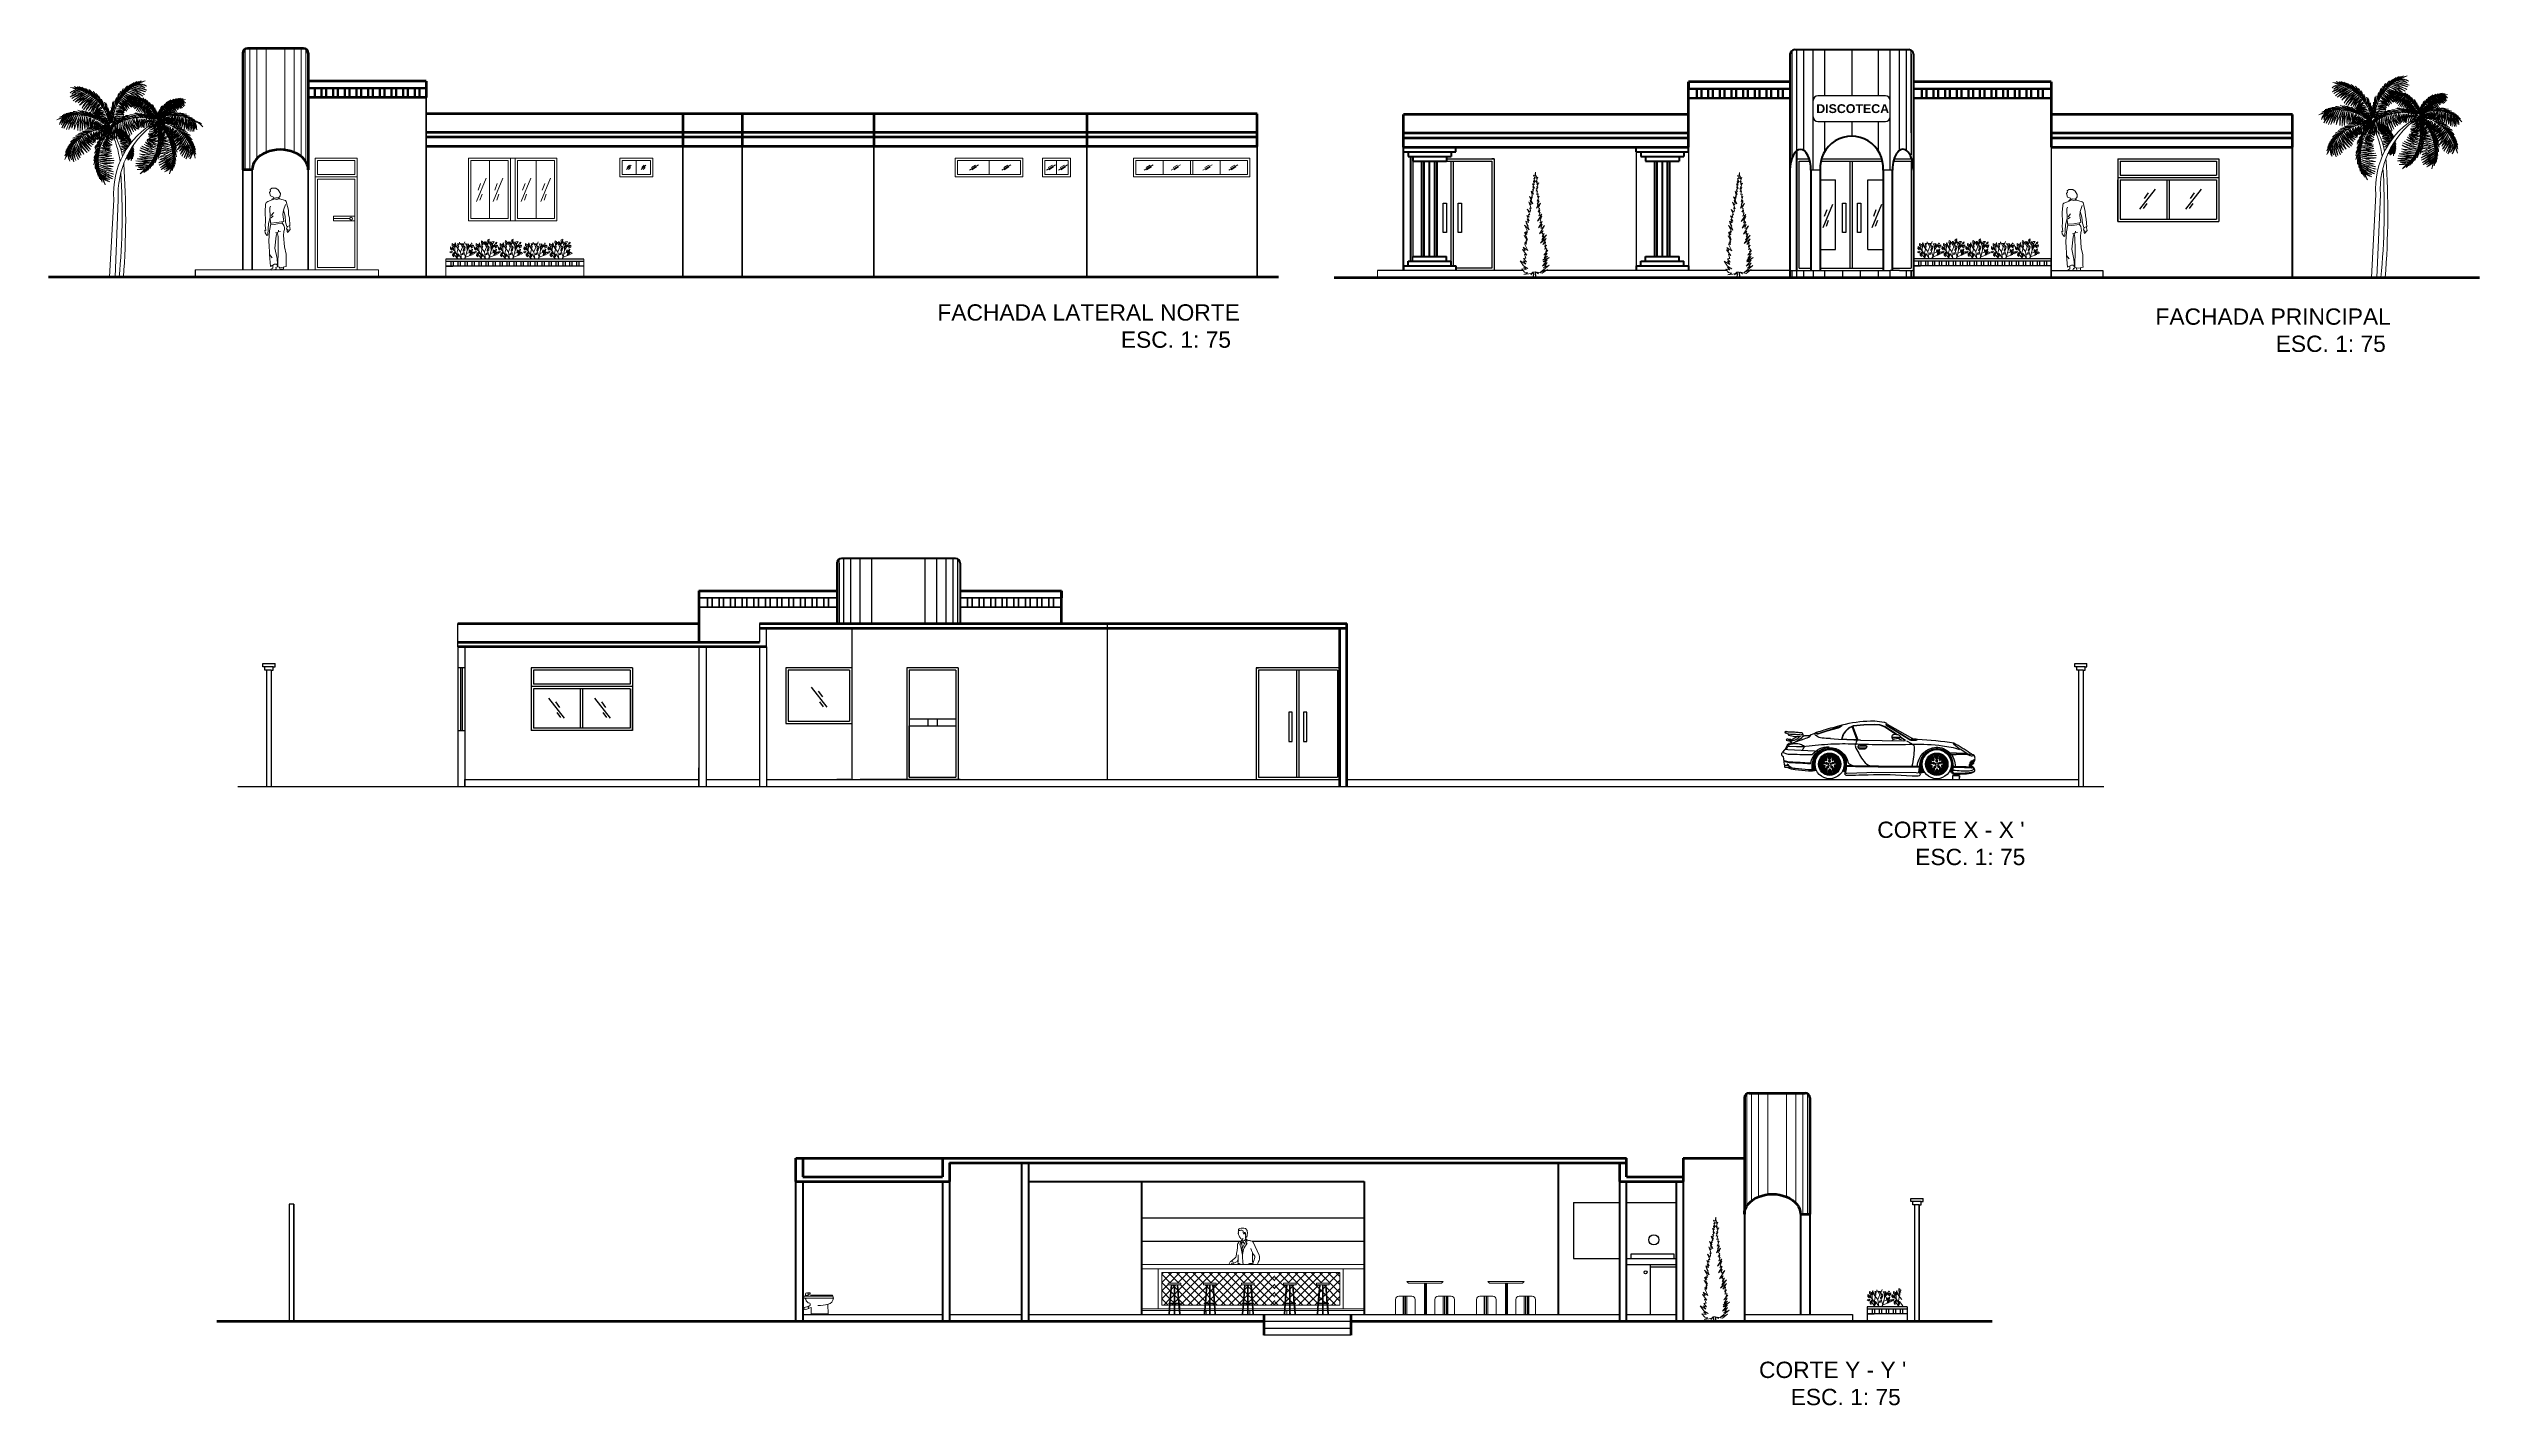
# Model space of a CAD drawing. Header units: centimetres. Extents: x 48 to 15845, y 265 to 7947.
# Drawn here: x 47.8 to 100, y 264.6 to 293.7 of the extents above; entities that cross this region are included whole.
import ezdxf

# ---------------------------------------------------------------- set-up
doc = ezdxf.new("R2010")
doc.units = ezdxf.units.CM
for name, color, linetype, lineweight in [('AMBIENTACIÓN', 3, 'Continuous', 0), ('bajo', 152, 'Continuous', 13), ('carga', 10, 'Continuous', 35), ('COTAS', 111, 'Continuous', 13), ('LOSA', 122, 'Continuous', 60), ('nombres', 165, 'Continuous', 0), ('PUERTAS Y VENTANAS', 210, 'Continuous', 5), ('TIERRA', 3, 'Continuous', 90)]:
    doc.layers.add(name, color=color, linetype=linetype, lineweight=lineweight)
for name, color, linetype in [('ARBOLES-FACHADA', 7, 'Continuous'), ('ARBOLES-PLANTA', 7, 'Continuous'), ('BOXTER', 7, 'Continuous'), ('CARRERA911', 7, 'Continuous')]:
    doc.layers.add(name, color=color, linetype=linetype)
doc.layers.add('MUEBLES', color=7, linetype='Continuous', lineweight=20, true_color=0xf79608)
doc.layers.add('niveles', color=7, linetype='Continuous', lineweight=5, true_color=0xf0c70f)
doc.layers.get('0').freeze()
doc.styles.get("Standard").update_dxf_attribs({"font": 'arial.ttf', "height": 0.1})
pattern_1 = [(44.2302233, (-496.353895, -84.926757), (-0.00431120434, 0.00442863231), []), (134.2302233, (-496.353895, -84.926757), (-0.00442863231, -0.00431120434), [])]

msp = doc.modelspace()

# ---------------------------------------------------------------- texts
at = {"layer": 'COTAS', "char_height": 0.19, "width": 8.594673, "attachment_point": 1}
for s, insert in [('{\\H1.842x;FACHADA LATERAL NORTE\\P                             ESC. 1: 75}', (66.8853, 288.2441)), ('{\\H1.842x;FACHADA PRINCIPAL\\P                   ESC. 1: 75}', (93.0354, 288.1548)), ("{\\H1.842x;                       CORTE X - X '\\P                             ESC. 1: 75}", (83.9388, 277.1366)), ("{\\H1.842x;                        CORTE Y - Y '\\P                             ESC. 1: 75}", (81.2642, 265.5411))]:
    msp.add_mtext(s, dxfattribs=dict(at, insert=insert))
at = {"layer": 'nombres', "lineweight": -2, "insert": (85.7529, 292.5399), "char_height": 0.16, "width": 1.635125, "attachment_point": 1}
msp.add_mtext('{\\fArial|b1|i0|c0|p34;\\H1.188x;DISCOTECA}\\P        ', dxfattribs=at)

# ---------------------------------------------------------------- blocks, each defined once
blk = doc.blocks.new('0T62D')
at = {"color": 0, "linetype": 'ByBlock'}
for p, q in [((0.031, 0.366), (0.031, 0.397)), ((0.693, 0.353), (0.068, 0.353)), ((0.07, 0.447), (0.07, 0.4))]:
    blk.add_line(p, q, dxfattribs=at)
for points in [[(0.144, 0.13), (0.146, 0.126), (0.076, 0.1), (0.064, 0.107), (0.008, 0.087)], [(0.123, 0.166), (0.122, 0.17), (0.051, 0.145), (0.047, 0.131), (0.01, 0.117)], [(0.117, 0.471), (0.175, 0.471), (0.175, 0.447), (0.138, 0.447)], [(0.568, 0.213), (0.576, 0.003), (0.198, 0.003), (0.198, 0.145), (0.144, 0.13), (0.123, 0.166), (0.161, 0.182)], [(0.13, 0.4), (0.13, 0.447)]]:
    blk.add_lwpolyline(points, dxfattribs=at)
blk.add_lwpolyline([(0.031, 0.397), (0.681, 0.397), (0.694, 0.353, 0.12116)], format="xyb", dxfattribs=at)
blk.add_lwpolyline([(0.189, 0.402), (0.676, 0.402), (0.66, 0.42), (0.192, 0.42)], close=True, dxfattribs=at)
blk.add_circle((0.1, 0.447), 0.0299, dxfattribs=at)
for centre, radius, start, end in [((0.035, 0.327), 0.0391, 8.3203, 96.976), ((0.182, 0.348), 0.109, 188.3203, 260.2171), ((0.139, 0.212), 0.038, 306.7612, 48.7011), ((0.335, 1.232), 1.04, 270.4358, 283.3902), ((0.579, 0.209), 0.0114, 106.7131, 163.3077), ((0.527, 0.382), 0.169, 286.7131, 350.2765)]:
    blk.add_arc(centre, radius, start, end, dxfattribs=at)
blk = doc.blocks.new('CAR2_LAT')
at = {"layer": 'BOXTER'}
h = blk.add_hatch(dxfattribs=at)
h.set_pattern_fill('ANSI37', color=256, scale=0.049444, angle=-0.7698, style=0)
h.set_pattern_definition(pattern_1)
h.paths.add_polyline_path([(-1.617, 0.182), (-1.531, 0.197, -0.109724), (-1.561, 0.339, -1), (-0.892, 0.33, -0.117055), (-0.93, 0.18), (-0.861, 0.152, 0.018366), (-0.851, 0.225, 0.026719), (-0.845, 0.384, 0.13342), (-0.876, 0.491, 0.861899)])
h = blk.add_hatch(dxfattribs=at)
h.set_pattern_fill('ANSI37', color=256, scale=0.049444, angle=-0.7698, style=0)
h.set_pattern_definition(pattern_1)
h.paths.add_polyline_path([(-1.248, 0.408, 1), (-1.21, 0.407, 1)])
h.paths.add_polyline_path([(-1.316, 0.355, 1), (-1.278, 0.354, 1)])
h.paths.add_polyline_path([(-1.287, 0.273, 1), (-1.248, 0.273, 1)])
h.paths.add_polyline_path([(-1.162, 0.276, 1), (-1.2, 0.276, 1)])
h.paths.add_polyline_path([(-1.138, 0.359, 1), (-1.177, 0.36, 1)])
h.paths.add_polyline_path([(-1.171, 0.44, 0.216149), (-1.168, 0.43, 0.020637), (-1.164, 0.427, 0.020637), (-1.16, 0.425, 0.216149), (-1.149, 0.425, 0.134745), (-1.064, 0.484, 0.116356), (-1.148, 0.541, 0.134745)])
h.paths.add_polyline_path([(-1.064, 0.484), (-1.057, 0.504, 0.096113), (-1.133, 0.555), (-1.148, 0.541, -0.116356)])
h.paths.add_polyline_path([(-1.244, 0.452, 0.216149), (-1.235, 0.446, 0.020637), (-1.23, 0.446, 0.020637), (-1.226, 0.446, 0.216149), (-1.217, 0.453, 0.134745), (-1.183, 0.551, 0.116356), (-1.285, 0.547, 0.134745)])
h.paths.add_polyline_path([(-1.183, 0.551), (-1.189, 0.571, 0.096113), (-1.28, 0.568), (-1.285, 0.547, -0.116356)])
h.paths.add_polyline_path([(-1.408, 0.492), (-1.399, 0.472, -0.116356), (-1.319, 0.535), (-1.336, 0.548, 0.096113)])
h.paths.add_polyline_path([(-1.319, 0.535, 0.116356), (-1.399, 0.472, 0.134745), (-1.311, 0.419, 0.216149), (-1.299, 0.42, 0.020637), (-1.295, 0.422, 0.020637), (-1.292, 0.426, 0.216149), (-1.289, 0.436, 0.134745)])
h.paths.add_polyline_path([(-1.419, 0.442, 0.116356), (-1.447, 0.345, 0.134745), (-1.345, 0.354, 0.216149), (-1.336, 0.36, 0.020637), (-1.334, 0.365, 0.020637), (-1.333, 0.37, 0.216149), (-1.337, 0.38, 0.134745)])
h.paths.add_polyline_path([(-1.419, 0.442), (-1.441, 0.443, 0.096113), (-1.466, 0.355), (-1.447, 0.345, -0.116356)])
h.paths.add_polyline_path([(-1.446, 0.308), (-1.464, 0.296, 0.096113), (-1.432, 0.21), (-1.411, 0.213, -0.116356)])
h.paths.add_polyline_path([(-1.446, 0.308, 0.116356), (-1.411, 0.213, 0.134745), (-1.334, 0.28, 0.216149), (-1.33, 0.291, 0.020637), (-1.331, 0.296, 0.020637), (-1.334, 0.3, 0.216149), (-1.343, 0.306, 0.134745)])
h.paths.add_polyline_path([(-1.389, 0.184, 0.116356), (-1.305, 0.127, 0.134745), (-1.282, 0.228, 0.216149), (-1.285, 0.238, 0.020637), (-1.289, 0.242, 0.020637), (-1.293, 0.244, 0.216149), (-1.304, 0.243, 0.134745)])
h.paths.add_polyline_path([(-1.389, 0.184), (-1.396, 0.164, 0.096113), (-1.32, 0.113), (-1.305, 0.127, -0.116356)])
h.paths.add_polyline_path([(-1.27, 0.117), (-1.264, 0.097, 0.096113), (-1.173, 0.1), (-1.168, 0.121, -0.116356)])
h.paths.add_polyline_path([(-1.209, 0.216, 0.216149), (-1.218, 0.222, 0.020637), (-1.223, 0.223, 0.020637), (-1.227, 0.222, 0.216149), (-1.236, 0.215, 0.134745), (-1.27, 0.117, 0.116356), (-1.168, 0.121, 0.134745)])
h.paths.add_polyline_path([(-1.134, 0.133, 0.116356), (-1.054, 0.196, 0.134745), (-1.142, 0.249, 0.216149), (-1.154, 0.249, 0.020637), (-1.158, 0.246, 0.020637), (-1.161, 0.243, 0.216149), (-1.164, 0.232, 0.134745)])
h.paths.add_polyline_path([(-1.045, 0.176), (-1.054, 0.196, -0.116356), (-1.134, 0.133), (-1.117, 0.12, 0.096113)])
h.paths.add_polyline_path([(-1.034, 0.226, 0.116356), (-1.006, 0.324, 0.134745), (-1.108, 0.315, 0.216149), (-1.117, 0.308, 0.020637), (-1.119, 0.303, 0.020637), (-1.12, 0.298, 0.216149), (-1.116, 0.288, 0.134745)])
h.paths.add_polyline_path([(-0.987, 0.313), (-1.006, 0.324, -0.116356), (-1.034, 0.226), (-1.012, 0.225, 0.096113)])
h.paths.add_polyline_path([(-1.007, 0.36), (-0.989, 0.372, 0.096113), (-1.02, 0.458), (-1.042, 0.455, -0.116356)])
h.paths.add_polyline_path([(-1.007, 0.36, 0.116356), (-1.042, 0.455, 0.134745), (-1.119, 0.388, 0.216149), (-1.123, 0.377, 0.020637), (-1.122, 0.372, 0.020637), (-1.119, 0.368, 0.216149), (-1.11, 0.362, 0.134745)])
h = blk.add_hatch(dxfattribs=at)
h.set_pattern_fill('ANSI37', color=256, scale=0.049444, angle=-0.7698, style=0)
h.set_pattern_definition(pattern_1)
h.paths.add_polyline_path([(0.892, 0.339, -1), (1.561, 0.33, -0.134008), (1.512, 0.161), (1.566, 0.149, -0.221221), (1.577, 0.174, 0.178487), (1.596, 0.212, 0.126215), (1.563, 0.469, 0.266635), (1.29, 0.686, 0.428923), (0.839, 0.336, -0.006983), (0.826, 0.222), (0.821, 0.184, 0.095773), (0.823, 0.152, 0.010102), (0.836, 0.132), (0.947, 0.152, -0.148976)])
h = blk.add_hatch(dxfattribs=at)
h.set_pattern_fill('ANSI37', color=256, scale=0.049444, angle=-0.7698, style=0)
h.set_pattern_definition([(44.2302233, (-493.900975, -84.926757), (-0.00431120434, 0.00442863231), []), (134.2302233, (-493.900975, -84.926757), (-0.00442863231, -0.00431120434), [])])
h.paths.add_polyline_path([(1.205, 0.408, 1), (1.243, 0.407, 1)])
h.paths.add_polyline_path([(1.137, 0.355, 1), (1.175, 0.354, 1)])
h.paths.add_polyline_path([(1.166, 0.273, 1), (1.205, 0.273, 1)])
h.paths.add_polyline_path([(1.253, 0.276, 1), (1.291, 0.276, 1)])
h.paths.add_polyline_path([(1.315, 0.359, 1.000001), (1.276, 0.36, 1.000001)])
h.paths.add_polyline_path([(1.389, 0.484, 0.116356), (1.305, 0.541, 0.134745), (1.282, 0.44, 0.216149), (1.285, 0.43, 0.020637), (1.289, 0.427, 0.020637), (1.293, 0.425, 0.216149), (1.304, 0.425, 0.134745)])
h.paths.add_polyline_path([(1.32, 0.555), (1.305, 0.541, -0.116356), (1.389, 0.484), (1.396, 0.504, 0.096113)])
h.paths.add_polyline_path([(1.27, 0.551, 0.116356), (1.168, 0.547, 0.134745), (1.209, 0.452, 0.216149), (1.218, 0.446, 0.020637), (1.223, 0.446, 0.020637), (1.227, 0.446, 0.216149), (1.236, 0.453, 0.134745)])
h.paths.add_polyline_path([(1.264, 0.571, 0.096113), (1.173, 0.568), (1.168, 0.547, -0.116356), (1.27, 0.551)])
h.paths.add_polyline_path([(1.134, 0.535), (1.117, 0.548, 0.096113), (1.045, 0.492), (1.054, 0.472, -0.116356)])
h.paths.add_polyline_path([(1.134, 0.535, 0.116356), (1.054, 0.472, 0.134745), (1.142, 0.419, 0.216149), (1.154, 0.42, 0.020637), (1.158, 0.422, 0.020637), (1.161, 0.426, 0.216149), (1.164, 0.436, 0.134745)])
h.paths.add_polyline_path([(1.034, 0.442, 0.116356), (1.006, 0.345, 0.134745), (1.108, 0.354, 0.216149), (1.117, 0.36, 0.020637), (1.119, 0.365, 0.020637), (1.12, 0.37, 0.216149), (1.116, 0.38, 0.134745)])
h.paths.add_polyline_path([(1.034, 0.442), (1.012, 0.443, 0.096113), (0.987, 0.355), (1.006, 0.345, -0.116356)])
h.paths.add_polyline_path([(1.007, 0.308), (0.989, 0.296, 0.096113), (1.02, 0.21), (1.042, 0.213, -0.116356)])
h.paths.add_polyline_path([(1.123, 0.291, 0.020637), (1.122, 0.296, 0.020637), (1.119, 0.3, 0.216149), (1.11, 0.306, 0.134745), (1.007, 0.308, 0.116356), (1.042, 0.213, 0.134745), (1.119, 0.28, 0.216149)])
h.paths.add_polyline_path([(1.171, 0.228, 0.216149), (1.168, 0.238, 0.020637), (1.164, 0.242, 0.020637), (1.16, 0.244, 0.216149), (1.149, 0.243, 0.134745), (1.064, 0.184, 0.116356), (1.148, 0.127, 0.134745)])
h.paths.add_polyline_path([(1.064, 0.184), (1.057, 0.164, 0.096113), (1.133, 0.113), (1.148, 0.127, -0.116356)])
h.paths.add_polyline_path([(1.285, 0.121, -0.116356), (1.183, 0.117), (1.189, 0.097, 0.096113), (1.28, 0.1)])
h.paths.add_polyline_path([(1.244, 0.216, 0.216149), (1.235, 0.222, 0.020637), (1.23, 0.223, 0.020637), (1.226, 0.222, 0.216149), (1.217, 0.215, 0.134745), (1.183, 0.117, 0.116356), (1.285, 0.121, 0.134745)])
h.paths.add_polyline_path([(1.311, 0.249, 0.216149), (1.299, 0.249, 0.020637), (1.295, 0.246, 0.020637), (1.292, 0.243, 0.216149), (1.289, 0.232, 0.134745), (1.319, 0.133, 0.116356), (1.399, 0.196, 0.134745)])
h.paths.add_polyline_path([(1.408, 0.176), (1.399, 0.196, -0.116356), (1.319, 0.133), (1.336, 0.12, 0.096113)])
h.paths.add_polyline_path([(1.447, 0.324, 0.134745), (1.345, 0.315, 0.216149), (1.336, 0.308, 0.020637), (1.334, 0.303, 0.020637), (1.333, 0.298, 0.216149), (1.337, 0.288, 0.134745), (1.419, 0.226, 0.116356)])
h.paths.add_polyline_path([(1.466, 0.313), (1.447, 0.324, -0.116356), (1.419, 0.226), (1.441, 0.225, 0.096113)])
h.paths.add_polyline_path([(1.432, 0.458), (1.411, 0.455, -0.116356), (1.446, 0.36), (1.464, 0.372, 0.096113)])
h.paths.add_polyline_path([(1.411, 0.455, 0.134745), (1.334, 0.388, 0.216149), (1.33, 0.377, 0.020637), (1.331, 0.372, 0.020637), (1.334, 0.368, 0.216149), (1.343, 0.362, 0.134745), (1.446, 0.36, 0.116356)])
h = blk.add_hatch(dxfattribs=at)
h.set_pattern_fill('ANSI37', color=256, scale=0.049444, angle=-0.7698, style=0)
h.set_pattern_definition(pattern_1)
h.paths.add_polyline_path([(1.999, 0.383, 0.048199), (1.99, 0.378), (1.984, 0.364, 0.209877), (1.985, 0.347, 0.011296), (1.996, 0.343, -0.006684), (2.021, 0.343, 0.14391), (2.038, 0.347, 0.209103), (2.064, 0.385, 0.33305), (2.062, 0.389, -0.052621), (2.062, 0.388, 0.178052), (2.058, 0.39, -0.015443), (2.053, 0.39, 0.015443), (2.048, 0.39, 0.051716), (2.039, 0.389, -0.04357)])
h.paths.add_polyline_path([(1.981, 0.324, 0.066941), (1.971, 0.323, 0.023559), (1.971, 0.308, 0.227209), (2, 0.265, 0.079745), (2.017, 0.265, 0.200367), (2.037, 0.276, -0.140066), (2.027, 0.287, -0.119307), (2.023, 0.303, -0.18372), (2.03, 0.32, -0.023267), (2.033, 0.323, -0.094733)])
for p, q in [((-1.035, 1.171), (-1.29, 1.096)), ((-1.033, 1.162), (-1.288, 1.088)), ((-0.987, 1.188), (-1.036, 1.171)), ((-0.982, 1.18), (-1.033, 1.162)), ((-0.968, 1.207), (-0.987, 1.188)), ((-0.962, 1.201), (-0.982, 1.18)), ((-0.96, 1.224), (-0.968, 1.207)), ((-0.949, 1.227), (-0.962, 1.201)), ((-0.599, 0.888), (-0.714, 1.2)), ((-0.576, 0.888), (-0.694, 1.207)), ((-0.446, 1.238), (-0.686, 1.209)), ((-0.445, 1.229), (-0.685, 1.201)), ((-0.197, 1.242), (-0.446, 1.238)), ((-0.197, 1.233), (-0.446, 1.229)), ((-0.078, 1.233), (-0.197, 1.242)), ((-0.08, 1.224), (-0.197, 1.233)), ((-0.013, 1.203), (-0.08, 1.224)), ((-0.01, 1.211), (-0.078, 1.233)), ((0.042, 1.179), (-0.014, 1.203)), ((0.046, 1.187), (-0.01, 1.211)), ((0.284, 1.018), (0.041, 1.18)), ((0.302, 1.018), (0.046, 1.187)), ((0.094, 1.252), (0.674, 0.921)), ((-1.891, 0.918), (-1.998, 0.846)), ((-1.837, 0.972), (-1.891, 0.918)), ((-1.291, 1.096), (-1.495, 1.033)), ((-1.288, 1.088), (-1.493, 1.025)), ((-1.208, 0.919), (-1.124, 0.914)), ((-1.208, 0.919), (-1.124, 0.914)), ((-1.124, 0.914), (-1.021, 0.906)), ((-1.124, 0.914), (-1.021, 0.906)), ((-1.021, 0.906), (-0.833, 0.898)), ((-0.944, 0.912), (-0.832, 0.906)), ((-0.833, 0.898), (-0.523, 0.886)), ((-0.832, 0.906), (-0.602, 0.897)), ((-0.581, 0.733), (-0.375, 0.73)), ((-0.579, 0.897), (-0.523, 0.894)), ((-0.523, 0.886), (0.475, 0.872)), ((0.503, 0.874), (0.393, 0.946)), ((0.51, 0.88), (0.397, 0.954)), ((0.475, 0.872), (0.506, 0.874)), ((0.506, 0.874), (0.51, 0.88)), ((0.642, 0.909), (0.614, 0.882)), ((0.674, 0.921), (0.642, 0.909)), ((0.674, 0.921), (0.749, 0.917)), ((0.749, 0.917), (0.786, 0.897)), ((-2.249, 0.267), (-2.115, 0.265)), ((-2.247, 0.311), (-2.17, 0.31)), ((0.947, 0.152), (0.836, 0.132)), ((1.566, 0.149), (1.512, 0.161))]:
    blk.add_line(p, q, dxfattribs=at)
for points in [[(0.083, 1.262, 0.157669), (0.024, 1.288, 0.019688), (-0.189, 1.318, 0.056797), (-0.288, 1.317, 0.054492), (-0.949, 1.227, 0.002367), (-1.358, 1.112, 0.04192), (-1.689, 0.987, -0.18419), (-1.737, 0.983), (-1.8, 0.984, 0.302591), (-1.828, 0.966, -2.667088)], [(-0.686, 1.209, 0.281918), (-0.954, 0.903, -0.51183)], [(-0.711, 1.191, 0.254626), (-0.944, 0.912)], [(-0.684, 1.201, 0.005119), (-0.691, 1.199, 0.005119)], [(0.786, 0.897), (0.78, 0.894), (0.765, 0.883, -0.191106), (0.732, 0.873, 0.005492), (0.614, 0.882), (0.082, 1.215, -0.288037), (0.067, 1.246, -0.358703), (0.083, 1.262)], [(0.776, 0.902), (0.775, 0.902), (0.759, 0.89, -0.191106), (0.733, 0.882, 0.005389), (0.617, 0.891), (0.087, 1.222, -0.288037), (0.076, 1.245, -0.358703), (0.084, 1.253)], [(-2.243, 0.679), (-2.261, 0.665), (-2.303, 0.611, 0.019156), (-2.325, 0.579, 0.127707), (-2.322, 0.537, 0.220682), (-2.304, 0.519, -0.084298), (-2.29, 0.511), (-2.268, 0.326)], [(-2.292, 0.604), (-2.204, 0.575, 0.107453), (-2.081, 0.563, 0.000899), (-1.622, 0.554, 0.291421)], [(-1.849, 1.046, 0.06377), (-1.878, 1.051, 0.109041), (-1.89, 1.053, -0.022847), (-1.996, 1.062, 0.016264), (-2.134, 1.065, -0.086664), (-2.21, 1.077, 0.129464), (-2.232, 1.079, 0.092831), (-2.247, 1.073, 0.763457), (-2.241, 1.055, -0.008711), (-2.182, 1.03, 0.078645), (-2.166, 1.026, -0.00791), (-2.165, 1.001, 0.052958), (-2.021, 0.969, 0.04858), (-2.003, 0.969, -0.587256), (-1.991, 0.951, -0.25554), (-2.015, 0.934), (-2.084, 0.9, -0.172621), (-2.117, 0.896, 0.066343), (-2.152, 0.899, -0.116748), (-2.183, 0.905, 0.209052), (-2.207, 0.906, 0.330926), (-2.218, 0.886, 0.03051), (-2.163, 0.871, -0.072469), (-2.131, 0.86, -0.054288), (-2.11, 0.845, -0.352121), (-2.106, 0.824, -0.028157), (-2.088, 0.817, -0.016011), (-2.043, 0.828, -0.016419), (-1.808, 0.914, 0.047031), (-1.674, 0.973)], [(-2.218, 0.677, -0.004968), (-2.176, 0.747, -0.183586), (-2.119, 0.791, -0.104408), (-1.955, 0.805, -0.084031), (-1.845, 0.772, -0.017126), (-1.801, 0.749, -0.748793), (-1.806, 0.727, 0.019143), (-1.852, 0.654, 1.711216)], [(-2.196, 0.266, 0.11736), (-2.011, 0.213, 0.018079), (-1.707, 0.185, 0.009586), (-1.617, 0.182, -0.861899), (-0.876, 0.491, -0.13342), (-0.845, 0.384, -0.026719), (-0.851, 0.225, -0.018366), (-0.861, 0.152, 0.566166), (-0.836, 0.131), (-0.373, 0.144), (-0.257, 0.151), (0.753, 0.141), (0.79, 0.139, 0.337607), (0.816, 0.161), (0.821, 0.184), (0.826, 0.222, 0.006983), (0.839, 0.336, -0.428923), (1.29, 0.686, -0.266635), (1.563, 0.469, -0.126215), (1.596, 0.212, -0.178487), (1.577, 0.174, 0.348127), (1.57, 0.135, 0.293771), (1.625, 0.106)], [(-2.164, 0.879, 0.006428), (-2.065, 0.875, 0.000278), (-1.998, 0.899, 0.091918), (-1.937, 0.934, 0.379335), (-1.934, 0.956, 3.228799)], [(-2.161, 1.026, 0.000446), (-2.009, 1.02, 0.045267), (-1.87, 1.01, 0.149375)], [(-2.003, 0.969, -0.000085), (-1.917, 0.968, 0.067586), (-1.889, 0.972, -0.139271)], [(-1.86, 1.014, 0.068851), (-1.842, 1.023, 0.239019), (-1.841, 1.036, 4.90022)], [(-1.83, 0.982, 0.243976), (-1.849, 1.046, 1.11826)], [(-1.828, 0.966, 0.144916), (-1.833, 0.966, -0.670696), (-1.837, 0.972, 0.000046), (-1.83, 0.982, 0.000046)], [(-1.769, 0.748, -0.017315), (-1.199, 0.797, -0.021998), (-0.67, 0.8, 0.016159), (0.678, 0.792, -0.038722), (1.354, 0.757, -0.042998), (1.75, 0.674, -0.265694)], [(-1.674, 0.973, -0.0099), (-1.663, 0.989, 0.219665), (-1.661, 1, 0.219665)], [(-1.659, 0.357, -0.825084), (-0.802, 0.366)], [(-1.622, 0.554, -0.249605), (-1.24, 0.732, -30.633801)], [(-1.208, 0.919, -0.008222), (-1.398, 0.933, -0.14707), (-1.529, 0.98, -0.177132), (-1.568, 1.04, -0.177132)], [(-1.493, 1.025, -0.294818), (-1.549, 1.047, 3.618061)], [(-1.495, 1.033, -0.288691), (-1.542, 1.052, -0.348726)], [(-1.28, 0.568), (-1.285, 0.547, 0.134745), (-1.244, 0.452, 0.216149), (-1.235, 0.446, 0.020637), (-1.23, 0.446, 0.020637), (-1.226, 0.446, 0.216149), (-1.217, 0.453, 0.134745), (-1.183, 0.551), (-1.189, 0.571)], [(-0.594, 0.888, 0.092084), (-0.637, 0.782, 0.184036), (-0.623, 0.7, 0.035048), (-0.445, 0.401, 0.185972), (-0.29, 0.296, -0.254577)], [(-0.425, 0.771), (-0.538, 0.773, 0.216465), (-0.574, 0.757, 0.324394), (-0.577, 0.722, 0.06934), (-0.552, 0.689), (-0.419, 0.687)], [(-0.531, 0.773), (-0.417, 0.771, -0.216465), (-0.382, 0.755, -0.324394), (-0.379, 0.719, -0.06934), (-0.406, 0.687), (-0.538, 0.689)], [(0.222, 1.013, -0.002071), (0.269, 1.018, -0.205674), (0.389, 0.979, -0.555944), (0.383, 0.938, -0.116454), (0.225, 0.905, -0.379203), (0.222, 1.013, 445.912288)], [(0.216, 0.951, -0.001142), (0.339, 0.952, 0.074416), (0.39, 0.96, -2.761633)], [(0.535, 0.87), (0.65, 0.809, -0.30535), (0.711, 0.693, 0.006987), (0.694, 0.5, -0.056003), (0.653, 0.288, -0.056003)], [(0.779, 0.288, -0.37479), (1.21, 0.724, -0.429368), (1.645, 0.275)], [(1.619, 0.814, 0.026686), (0.786, 0.897, -1.312857)], [(1.172, 0.568), (1.168, 0.547, 0.134745), (1.209, 0.452, 0.216149), (1.218, 0.446, 0.020637), (1.223, 0.446, 0.020637), (1.227, 0.446, 0.216149), (1.236, 0.453, 0.134745), (1.27, 0.551), (1.264, 0.571)], [(1.483, 0.59), (1.502, 0.605), (1.851, 0.587, 0.078428), (1.891, 0.591, 0.078428)], [(1.505, 0.566), (1.901, 0.562, -0.109809), (1.949, 0.552, -0.038423), (1.986, 0.536)], [(1.677, 0.596), (1.687, 0.573, -0.701465), (1.686, 0.566, 0.017417), (1.673, 0.554, -0.144432), (1.647, 0.548), (1.518, 0.55)], [(2, 0.58, -0.657425), (2.003, 0.556, -0.215954), (1.976, 0.553, -0.021655), (1.911, 0.578, 0.006923), (1.774, 0.668, -0.043705), (1.617, 0.788, -0.351888), (1.614, 0.808, -0.099064), (1.619, 0.814, -0.099064)], [(1.986, 0.59, 0.014184), (1.619, 0.814, -0.244507)], [(1.625, 0.106, 0.036733), (1.995, 0.128, 0.082143), (2.059, 0.148, 0.090565), (2.088, 0.17, 0.275295), (2.096, 0.204, 0.025566), (2.08, 0.243, 0.22722), (2.044, 0.273, -0.219243), (2.027, 0.287, -0.119307), (2.023, 0.303, -0.18372), (2.03, 0.32, -0.104893), (2.046, 0.332, 0.093237), (2.069, 0.348, 0.199996), (2.077, 0.366, -0.032233), (2.094, 0.421, 0.109499), (2.101, 0.473, 0.023547), (2.097, 0.508, 0.328393), (2.057, 0.547, 0.016613), (1.986, 0.59, -3.916994)], [(-2.28, 0.426), (-2.246, 0.412, 0.107453), (-2.125, 0.389, -0.004348), (-1.68, 0.365)], [(-2.279, 0.413), (-2.24, 0.397, 0.107453), (-2.119, 0.374, -0.004348), (-1.674, 0.35)], [(-2.268, 0.326, 0.211871), (-2.25, 0.308, 0.211871)], [(-2.201, 0.346, 0.006422), (-2.166, 0.306, 0.129498), (-2.123, 0.277, -0.365146), (-2.115, 0.265, 1.155823)], [(-2.132, 0.265, 0.07297), (-2.014, 0.243, 0.018079), (-1.709, 0.214, 0.009191), (-1.623, 0.211)], [(-1.669, 0.351, 0.488841), (-1.659, 0.357, -0.898014)], [(-1.465, 0.355), (-1.447, 0.345, 0.134745), (-1.345, 0.354, 0.216149), (-1.336, 0.36, 0.020637), (-1.334, 0.365, 0.020637), (-1.333, 0.37, 0.216149), (-1.337, 0.38, 0.134745), (-1.419, 0.442), (-1.44, 0.443)], [(-1.432, 0.21), (-1.411, 0.213, 0.134745), (-1.334, 0.28, 0.216149), (-1.33, 0.291, 0.020637), (-1.331, 0.296, 0.020637), (-1.334, 0.3, 0.216149), (-1.343, 0.306, 0.134745), (-1.446, 0.308), (-1.463, 0.297)], [(-1.408, 0.491), (-1.399, 0.472, 0.134745), (-1.311, 0.419, 0.216149), (-1.299, 0.42, 0.020637), (-1.295, 0.422, 0.020637), (-1.292, 0.426, 0.216149), (-1.289, 0.436, 0.134745), (-1.319, 0.535), (-1.335, 0.548)], [(-1.32, 0.113), (-1.305, 0.127, 0.134745), (-1.282, 0.228, 0.216149), (-1.285, 0.238, 0.020637), (-1.289, 0.242, 0.020637), (-1.293, 0.244, 0.216149), (-1.304, 0.243, 0.134745), (-1.389, 0.184), (-1.396, 0.165)], [(-1.172, 0.1), (-1.168, 0.121, 0.134745), (-1.209, 0.216, 0.216149), (-1.218, 0.222, 0.020637), (-1.223, 0.223, 0.020637), (-1.227, 0.222, 0.216149), (-1.236, 0.215, 0.134745), (-1.27, 0.117), (-1.264, 0.097)], [(-1.133, 0.555), (-1.148, 0.541, 0.134745), (-1.171, 0.44, 0.216149), (-1.168, 0.43, 0.020637), (-1.164, 0.427, 0.020637), (-1.16, 0.425, 0.216149), (-1.149, 0.425, 0.134745), (-1.064, 0.484), (-1.057, 0.504)], [(-1.045, 0.177), (-1.054, 0.196, 0.134745), (-1.142, 0.249, 0.216149), (-1.154, 0.249, 0.020637), (-1.158, 0.246, 0.020637), (-1.161, 0.243, 0.216149), (-1.164, 0.232, 0.134745), (-1.134, 0.133), (-1.118, 0.12)], [(-1.021, 0.458), (-1.042, 0.455, 0.134745), (-1.119, 0.388, 0.216149), (-1.123, 0.377, 0.020637), (-1.122, 0.372, 0.020637), (-1.119, 0.368, 0.216149), (-1.11, 0.362, 0.134745), (-1.007, 0.36), (-0.99, 0.372)], [(-0.987, 0.313), (-1.006, 0.324, 0.134745), (-1.108, 0.315, 0.216149), (-1.117, 0.308, 0.020637), (-1.119, 0.303, 0.020637), (-1.12, 0.298, 0.216149), (-1.116, 0.288, 0.134745), (-1.034, 0.226), (-1.013, 0.225)], [(-0.861, 0.152), (-0.885, 0.11), (-0.852, 0.084), (-0.631, 0.086, 0.00638), (-0.345, 0.093, -0.029483), (0.662, 0.069, 0.025495), (0.804, 0.065, 0.271475), (0.853, 0.095), (0.848, 0.116, -0.018149), (0.823, 0.152, -0.095773), (0.821, 0.184, -1.373766)], [(-0.846, 0.304, 0.004146), (0.834, 0.287, 0.004146)], [(-0.846, 0.288, 0.004142), (0.832, 0.272, 0.004142)], [(-0.802, 0.366, 0.161038), (-0.69, 0.301, -0.831215)], [(0.987, 0.355), (1.006, 0.345, 0.134745), (1.108, 0.354, 0.216149), (1.117, 0.36, 0.020637), (1.119, 0.365, 0.020637), (1.12, 0.37, 0.216149), (1.116, 0.38, 0.134745), (1.034, 0.442), (1.013, 0.443)], [(1.021, 0.21), (1.042, 0.213, 0.134745), (1.119, 0.28, 0.216149), (1.123, 0.291, 0.020637), (1.122, 0.296, 0.020637), (1.119, 0.3, 0.216149), (1.11, 0.306, 0.134745), (1.007, 0.308), (0.99, 0.297)], [(1.045, 0.491), (1.054, 0.472, 0.134745), (1.142, 0.419, 0.216149), (1.154, 0.42, 0.020637), (1.158, 0.422, 0.020637), (1.161, 0.426, 0.216149), (1.164, 0.436, 0.134745), (1.134, 0.535), (1.118, 0.548)], [(1.133, 0.113), (1.148, 0.127, 0.134745), (1.171, 0.228, 0.216149), (1.168, 0.238, 0.020637), (1.164, 0.242, 0.020637), (1.16, 0.244, 0.216149), (1.149, 0.243, 0.134745), (1.064, 0.184), (1.057, 0.165)], [(1.28, 0.1), (1.285, 0.121, 0.134745), (1.244, 0.216, 0.216149), (1.235, 0.222, 0.020637), (1.23, 0.223, 0.020637), (1.226, 0.222, 0.216149), (1.217, 0.215, 0.134745), (1.183, 0.117), (1.189, 0.097)], [(1.32, 0.555), (1.305, 0.541, 0.134745), (1.282, 0.44, 0.216149), (1.285, 0.43, 0.020637), (1.289, 0.427, 0.020637), (1.293, 0.425, 0.216149), (1.304, 0.425, 0.134745), (1.389, 0.484), (1.396, 0.504)], [(1.408, 0.177), (1.399, 0.196, 0.134745), (1.311, 0.249, 0.216149), (1.299, 0.249, 0.020637), (1.295, 0.246, 0.020637), (1.292, 0.243, 0.216149), (1.289, 0.232, 0.134745), (1.319, 0.133), (1.335, 0.12)], [(1.432, 0.458), (1.411, 0.455, 0.134745), (1.334, 0.388, 0.216149), (1.33, 0.377, 0.020637), (1.331, 0.372, 0.020637), (1.334, 0.368, 0.216149), (1.343, 0.362, 0.134745), (1.446, 0.36), (1.463, 0.372)], [(1.465, 0.313), (1.447, 0.324, 0.134745), (1.345, 0.315, 0.216149), (1.336, 0.308, 0.020637), (1.334, 0.303, 0.020637), (1.333, 0.298, 0.216149), (1.337, 0.288, 0.134745), (1.419, 0.226), (1.44, 0.225)], [(1.586, 0.184, 0.138832), (1.589, 0.157, 0.293771), (1.643, 0.128)], [(1.598, 0.201, 0.036733), (1.968, 0.184, 0.082143), (2.034, 0.197, 0.090565), (2.066, 0.216, 0.275295), (2.076, 0.249, 0.000718), (2.076, 0.25, 0.000718)], [(1.997, 0.268, -0.000979), (1.6, 0.277, -0.000979)], [(2.021, 0.251, -0.001039), (1.6, 0.261)], [(1.643, 0.128, 0.036733), (2.013, 0.15, 0.082143), (2.077, 0.17, 0.053422), (2.096, 0.182, 0.053422)], [(1.981, 0.324, 0.066941), (1.971, 0.323, 0.066941)], [(1.971, 0.323, 0.023559), (1.971, 0.308, 0.227209), (2, 0.265)], [(1.981, 0.324, 0.094733), (2.033, 0.323, 0.094733)], [(1.999, 0.383, 0.048199), (1.99, 0.378), (1.984, 0.364, 0.209877), (1.985, 0.347, 0.011296), (1.996, 0.343, -0.006684), (2.021, 0.343, 0.14391), (2.038, 0.347, 0.209103), (2.064, 0.385, 0.275599), (2.062, 0.388, 0.178052), (2.058, 0.39, -0.015443), (2.053, 0.39, 0.015443), (2.048, 0.39, 0.051716), (2.039, 0.389, -0.04357), (1.999, 0.383, 48.386878)], [(2.057, 0.547), (2.054, 0.53, -0.379586), (2.024, 0.519), (1.986, 0.536)], [(2.003, 0.384, -0.012068), (1.999, 0.383)], [(2, 0.265, 0.079745), (2.017, 0.265, 0.200367), (2.037, 0.276, 0.200367)], [(2.101, 0.451, -0.207157), (2.004, 0.401)], [(2.021, 0.251, 0.000471), (2.047, 0.257, 0.124456), (2.062, 0.264, 0.124456)]]:
    blk.add_lwpolyline(points, format="xyb", dxfattribs=at)
for points in [[(0.094, 1.252), (0.083, 1.262)], [(-2.106, 0.824), (-2.155, 0.809), (-2.199, 0.768), (-2.243, 0.679), (-2.183, 0.667), (-1.874, 0.655), (-1.422, 0.636)], [(-2.171, 0.749), (-1.983, 0.736), (-1.808, 0.739)], [(0.225, 0.905), (0.206, 0.876)], [(0.358, 0.924), (0.379, 0.91), (0.415, 0.901)], [(-1.68, 0.365), (-1.669, 0.351)], [(-1.617, 0.182), (-1.531, 0.197)], [(-0.861, 0.152), (-0.93, 0.18)]]:
    blk.add_lwpolyline(points, dxfattribs=at)
for centre, radius in [((-1.226, 0.334), 0.334), ((-1.226, 0.334), 0.255), ((-1.226, 0.334), 0.24), ((1.226, 0.334), 0.334), ((1.226, 0.334), 0.255), ((1.226, 0.334), 0.24), ((-1.226, 0.334), 0.221), ((-1.297, 0.354), 0.0192), ((-1.268, 0.273), 0.0192), ((-1.226, 0.334), 0.0302), ((-1.229, 0.408), 0.0192), ((-1.181, 0.276), 0.0192), ((-1.157, 0.359), 0.0192), ((1.226, 0.334), 0.221), ((1.156, 0.354), 0.0192), ((1.185, 0.273), 0.0192), ((1.226, 0.334), 0.0302), ((1.224, 0.408), 0.0192), ((1.272, 0.276), 0.0192), ((1.296, 0.359), 0.0192)]:
    blk.add_circle(centre, radius, dxfattribs=at)
blk.add_arc((-2.226, 0.288), 0.0312, 132.8256, 223.6261, dxfattribs=at)

# ---------------------------------------------------------------- hatches: boundary and pattern name
at = {"layer": 'MUEBLES'}
h = msp.add_hatch(dxfattribs=at)
h.set_pattern_fill('NET,_O', color=256, scale=0.03922, angle=45)
h.set_pattern_definition([(45, (-88.63945, 92.81272), (-0.088051354, 0.088051354), []), (135, (-88.63945, 92.81272), (-0.088051354, -0.088051354), [])])
h.paths.add_polyline_path([(72.8397, 266.7977), (72.8563, 266.7977), (72.8563, 266.782), (72.8409, 266.782), (72.843, 266.7554), (73.4442, 266.7554), (73.4463, 266.782), (73.4309, 266.782), (73.4309, 266.7977), (73.4475, 266.7977), (73.478, 267.1899), (73.4144, 267.1899), (73.4144, 267.2291), (73.689, 267.2291), (73.689, 267.1899), (73.6254, 267.1899), (73.6559, 266.7977), (73.6725, 266.7977), (73.6725, 266.782), (73.6572, 266.782), (73.6592, 266.7554), (74.1318, 266.7554), (74.1318, 267.4553), (71.7016, 267.4553), (71.7016, 266.7554), (71.8665, 266.7554), (71.8686, 266.782), (71.8532, 266.782), (71.8532, 266.7977), (71.8698, 266.7977), (71.9003, 267.1899), (71.8368, 267.1899), (71.8368, 267.2291), (72.1113, 267.2291), (72.1113, 267.1899), (72.0477, 267.1899), (72.0783, 266.7977), (72.0948, 266.7977), (72.0948, 266.782), (72.0795, 266.782), (72.0816, 266.7554), (72.6279, 266.7554), (72.63, 266.782), (72.6147, 266.782), (72.6147, 266.7977), (72.6312, 266.7977), (72.6617, 267.1899), (72.5982, 267.1899), (72.5982, 267.2291), (72.8727, 267.2291), (72.8727, 267.1899), (72.8092, 267.1899)])
h.paths.add_polyline_path([(72.7433, 266.7977), (72.824, 266.7977), (72.7935, 267.1899), (72.7433, 267.1899)], flags=16)
h.paths.add_polyline_path([(72.7276, 267.1899), (72.6775, 267.1899), (72.647, 266.7977), (72.7276, 266.7977)], flags=16)
h.paths.add_polyline_path([(71.9662, 267.1899), (71.916, 267.1899), (71.8855, 266.7977), (71.9662, 266.7977)], flags=17)
h.paths.add_polyline_path([(72.032, 267.1899), (71.9819, 267.1899), (71.9819, 266.7977), (72.0625, 266.7977)], flags=16)
h.paths.add_polyline_path([(73.4632, 266.7977), (73.5439, 266.7977), (73.5439, 267.1899), (73.4937, 267.1899)], flags=16)
h.paths.add_polyline_path([(73.6097, 267.1899), (73.5596, 267.1899), (73.5596, 266.7977), (73.6402, 266.7977)], flags=16)
h.paths.add_polyline_path([(72.7433, 266.782), (72.7433, 266.7554), (72.8273, 266.7554), (72.8252, 266.782)], flags=16)
h.paths.add_polyline_path([(72.6457, 266.782), (72.6437, 266.7554), (72.7276, 266.7554), (72.7276, 266.782)], flags=16)
h.paths.add_polyline_path([(73.462, 266.782), (73.4599, 266.7554), (73.5439, 266.7554), (73.5439, 266.782)], flags=16)
h.paths.add_polyline_path([(73.5596, 266.782), (73.5596, 266.7554), (73.6435, 266.7554), (73.6414, 266.782)], flags=16)
h.paths.add_polyline_path([(72.0658, 266.7554), (72.0637, 266.782), (71.9819, 266.782), (71.9819, 266.7554)], flags=17)
h.paths.add_polyline_path([(71.9662, 266.7554), (71.9662, 266.782), (71.8843, 266.782), (71.8822, 266.7554)], flags=17)
h = msp.add_hatch(dxfattribs=at)
h.set_pattern_fill('NET,_O', color=256, scale=0.03922, angle=45)
h.set_pattern_definition([(45, (-89.26673, 92.81272), (-0.088051354, 0.088051354), []), (135, (-89.26673, 92.81272), (-0.088051354, -0.088051354), [])])
h.paths.add_polyline_path([(74.587, 267.1899), (74.5234, 267.1899), (74.5539, 266.7977), (74.5705, 266.7977), (74.5705, 266.782), (74.5552, 266.782), (74.5572, 266.7554), (75.0512, 266.7554), (75.0533, 266.782), (75.0379, 266.782), (75.0379, 266.7977), (75.0545, 266.7977), (75.085, 267.1899), (75.0215, 267.1899), (75.0215, 267.2291), (75.296, 267.2291), (75.296, 267.1899), (75.2325, 267.1899), (75.263, 266.7977), (75.2796, 266.7977), (75.2796, 266.782), (75.2642, 266.782), (75.2663, 266.7554), (75.5247, 266.7554), (75.5247, 267.4553), (74.132, 267.4553), (74.132, 266.7554), (74.3422, 266.7554), (74.3443, 266.782), (74.3289, 266.782), (74.3289, 266.7977), (74.3455, 266.7977), (74.376, 267.1899), (74.3124, 267.1899), (74.3124, 267.2291), (74.587, 267.2291)])
h.paths.add_polyline_path([(74.4419, 267.1899), (74.376, 267.1899), (74.3455, 266.7977), (74.4419, 266.7977)], flags=16)
h.paths.add_polyline_path([(74.4576, 266.7977), (74.5539, 266.7977), (74.5234, 267.1899), (74.4576, 267.1899)], flags=16)
h.paths.add_polyline_path([(75.1509, 267.1899), (75.085, 267.1899), (75.0545, 266.7977), (75.1509, 266.7977)], flags=16)
h.paths.add_polyline_path([(75.1666, 266.7977), (75.263, 266.7977), (75.2325, 267.1899), (75.1666, 267.1899)], flags=16)

# ---------------------------------------------------------------- linework, layer by layer
at = {"layer": 'AMBIENTACIÓN', "linetype": 'ByBlock', "lineweight": 13}
for p, q in [((49.2031, 290.4903), (49.1139, 288.8338)), ((49.2999, 290.4903), (49.2308, 288.8338)), ((97.7675, 290.5979), (97.6718, 288.8194)), ((97.8643, 290.5979), (97.7901, 288.8194))]:
    msp.add_line(p, q, dxfattribs=at)
at = {"layer": 'AMBIENTACIÓN', "color": 70, "lineweight": 13}
for centre, radius, start, end in [((48.4741, 292.5455), 0.3195, 94.39622, 131.24284), ((48.5043, 292.3514), 0.4967, 92.79059, 119.0043), ((48.8518, 291.8899), 0.9963, 108.68806, 125.76605), ((50.4558, 287.628), 5.5216, 109.97759, 113.32533), ((48.1586, 291.9439), 0.9652, 9.99385, 83.04641), ((48.5391, 293.6083), 0.7539, 249.53792, 260.26411), ((49.9165, 290.1269), 3.0088, 116.59857, 122.4767), ((-4.3011, 409.8701), 128.4677, 294.170724, 294.318206), ((48.511, 292.5669), 0.2823, 96.29383, 137.81098), ((48.5771, 292.3171), 0.5185, 94.92561, 122.06291), ((49.9993, 290.468), 2.7173, 120.88836, 127.83122), ((49.0493, 291.6376), 1.2114, 110.12634, 126.26847), ((48.2798, 292.5758), 0.3499, 54.81748, 77.3647), ((48.2638, 292.6468), 0.2859, 49.47338, 71.10976), ((49.2802, 291.6166), 1.3271, 119.21228, 133.02581), ((45.8845, 289.7154), 4.0798, 50.46577, 51.62373), ((48.2341, 292.5378), 0.4181, 45.54697, 64.00872), ((48.0934, 292.5116), 0.5417, 36.83132, 48.65119), ((48.0534, 292.3937), 0.6584, 41.0741, 52.82392), ((48.2235, 292.4751), 0.5021, 39.16507, 59.46807), ((48.3578, 292.7177), 0.2251, 27.93815, 57.54029), ((48.0462, 292.3268), 0.7445, 37.87451, 50.86568), ((47.7615, 291.8905), 1.2638, 42.98593, 53.33678), ((48.2082, 292.3308), 0.6538, 36.34159, 58.47477), ((47.6038, 291.7546), 1.4766, 41.94914, 50.1428), ((48.2355, 292.3865), 0.6061, 31.86129, 53.93517), ((48.209, 292.2772), 0.7114, 31.97272, 57.39467), ((48.0886, 292.2675), 0.8245, 27.29786, 45.33384), ((48.4231, 292.4836), 0.4441, 18.23669, 56.50731), ((47.9113, 292.3289), 0.9842, 16.82907, 29.83795), ((48.362, 292.4772), 0.5282, 11.93936, 40.26862), ((48.5241, 292.5589), 0.3697, 1.63396, 34.32152), ((48.5329, 292.5169), 0.3881, 2.87487, 40.18448), ((50.146, 292.1159), 0.9652, 106.30181, 179.35437), ((49.9963, 292.5234), 0.7313, 160.58704, 181.00837), ((49.7027, 292.621), 0.4219, 159.83078, 189.10404), ((49.6836, 292.6206), 0.3881, 149.16374, 186.47336), ((49.6855, 292.6634), 0.3697, 155.0267, 187.71426), ((49.8587, 292.6091), 0.5282, 149.0796, 177.40886), ((50.3275, 292.5361), 0.9842, 159.51028, 172.51915), ((49.7974, 292.6055), 0.4441, 132.84091, 171.11153), ((50.1626, 292.4467), 0.8245, 144.01438, 162.05036), ((50.0422, 292.4367), 0.7114, 131.95355, 157.37551), ((49.9983, 292.5402), 0.6061, 135.41306, 157.48694), ((50.0343, 292.4896), 0.6538, 130.87345, 153.00663), ((49.1474, 292.1602), 0.6877, 35.87157, 63.37455), ((48.1657, 289.7583), 3.2809, 61.21227, 66.84887), ((49.4556, 292.7749), 0, 152.54693, 161.15082), ((49.1126, 291.9628), 0.9223, 46.66188, 66.53802), ((48.8429, 290.8734), 2.0376, 63.09236, 71.78368), ((50.7243, 292.0193), 1.4766, 139.20542, 147.39909), ((50.5466, 292.1278), 1.2638, 136.01145, 146.36229), ((48.481, 289.5362), 3.4528, 67.03014, 72.47904), ((49.268, 292.0976), 0.7736, 50.0243, 70.95182), ((49.5205, 292.8288), 0, 161.15082, 163.80726), ((50.1948, 292.5121), 0.7445, 138.48254, 151.47372), ((49.3169, 291.669), 1.2114, 63.07975, 79.22189), ((49.0925, 291.6108), 1.3271, 56.32242, 70.13594), ((49.9957, 292.6296), 0.5021, 129.88016, 150.18315), ((48.5695, 290.3607), 2.7173, 61.51701, 68.45987), ((82.7538, 416.9973), 128.4677, 255.030017, 255.177499), ((48.5805, 287.4842), 5.5216, 76.0229, 79.37063), ((48.7067, 290.0376), 3.0088, 66.87152, 72.74966), ((49.8238, 292.8471), 0.2251, 131.80793, 161.41007), ((50.1768, 292.5769), 0.6584, 136.52431, 148.27413), ((49.6725, 292.4163), 0.5185, 67.28531, 94.42261), ((49.4708, 291.9501), 0.9963, 63.58218, 80.66016), ((49.9751, 292.6898), 0.4181, 125.33951, 143.80126), ((50.1182, 292.6867), 0.5417, 140.69703, 152.5169), ((49.9238, 292.7198), 0.3499, 111.98352, 134.53075), ((52.7519, 290.2864), 4.0798, 137.72449, 138.88246), ((49.7388, 292.4619), 0.4967, 70.34392, 96.55763), ((49.6971, 292.6734), 0.2823, 51.53724, 93.0544), ((49.928, 292.7925), 0.2859, 118.23846, 139.87485), ((49.737, 292.6584), 0.3195, 58.10538, 94.95201), ((49.5003, 293.6965), 0.7539, 289.08411, 299.8103), ((97.0385, 292.6532), 0.3195, 94.39622, 131.24284), ((97.0687, 292.4591), 0.4967, 92.79059, 119.0043), ((97.4162, 291.9976), 0.9963, 108.68806, 125.76605), ((99.0202, 287.7356), 5.5216, 109.97759, 113.32533), ((97.1035, 293.716), 0.7539, 249.53792, 260.26411), ((96.7231, 292.0515), 0.9652, 9.99385, 83.04641), ((98.4809, 290.2346), 3.0088, 116.59857, 122.4767), ((44.2633, 409.9777), 128.4677, 294.170724, 294.318206), ((97.0755, 292.6745), 0.2823, 96.29383, 137.81098), ((97.1415, 292.4248), 0.5185, 94.92561, 122.06291), ((98.5638, 290.5757), 2.7173, 120.88836, 127.83122), ((97.6138, 291.7452), 1.2114, 110.12634, 126.26847), ((96.8283, 292.7545), 0.2859, 49.47338, 71.10976), ((96.8443, 292.6835), 0.3499, 54.81748, 77.3647), ((97.8446, 291.7243), 1.3271, 119.21228, 133.02581), ((98.785, 289.7765), 3.4528, 116.86918, 122.31808), ((96.7985, 292.6455), 0.4181, 45.54697, 64.00872), ((94.449, 289.823), 4.0798, 50.46577, 51.62373), ((97.5924, 292.1761), 0.7736, 118.3964, 139.32392), ((98.2107, 291.0372), 2.0376, 117.56454, 126.25586), ((96.6178, 292.5013), 0.6584, 41.0741, 52.82392), ((96.6578, 292.6193), 0.5417, 36.83132, 48.65119), ((97.7676, 292.0683), 0.9223, 122.8102, 142.68634), ((99.0601, 290.0468), 3.2809, 122.49935, 128.13595), ((96.9222, 292.8253), 0.2251, 27.93815, 57.54029), ((96.7879, 292.5828), 0.5021, 39.16507, 59.46807), ((96.3259, 291.9982), 1.2638, 42.98593, 53.33678), ((96.6106, 292.4345), 0.7445, 37.87451, 50.86568), ((97.7013, 292.2574), 0.6877, 125.97368, 153.47665), ((97.7554, 292.1024), 0.8135, 122.11223, 145.38559), ((96.1682, 291.8622), 1.4766, 41.94914, 50.1428), ((96.7727, 292.4384), 0.6538, 36.34159, 58.47477), ((98.7207, 291.5), 1.9029, 137.26341, 147.30707), ((98.081, 291.8223), 1.1929, 127.7575, 143.7356), ((96.7734, 292.3848), 0.7114, 31.97272, 57.39467), ((96.7999, 292.4942), 0.6061, 31.86129, 53.93517), ((97.2245, 292.8566), 0, 25.54096, 28.19741), ((96.9876, 292.5912), 0.4441, 18.23669, 56.50731), ((96.653, 292.3752), 0.8245, 27.29786, 45.33384), ((97.2973, 292.8139), 0, 28.19741, 36.80129), ((96.9264, 292.5848), 0.5282, 11.93936, 40.26862), ((96.4758, 292.4366), 0.9842, 16.82907, 29.83795), ((97.0974, 292.6245), 0.3881, 2.87487, 40.18448), ((97.0886, 292.6665), 0.3697, 1.63396, 34.32152), ((96.8046, 292.4779), 0.7313, 8.33986, 28.76118), ((97.0785, 292.6218), 0.4219, 0.24418, 29.51744), ((98.7105, 292.2236), 0.9652, 106.30181, 179.35437), ((98.5393, 292.5732), 0.7492, 162.96986, 182.33548), ((99.2071, 292.6461), 1.3919, 173.96088, 182.42827), ((98.5608, 292.631), 0.7313, 160.58704, 181.00837), ((98.2671, 292.7286), 0.4219, 159.83078, 189.10404), ((98.2481, 292.7282), 0.3881, 149.16374, 186.47336), ((98.2499, 292.7711), 0.3697, 155.0267, 187.71426), ((98.4232, 292.7168), 0.5282, 149.0796, 177.40886), ((98.8919, 292.6437), 0.9842, 159.51028, 172.51915), ((98.3618, 292.7132), 0.4441, 132.84091, 171.11153), ((97.4624, 292.2036), 0.727, 28.5129, 50.16849), ((96.2629, 290.5187), 2.7936, 47.80161, 53.41338), ((98.727, 292.5543), 0.8245, 144.01438, 162.05036), ((97.2939, 291.6486), 1.318, 46.55206, 60.28269), ((97.0776, 291.7858), 1.3309, 37.08203, 49.20271), ((98.6067, 292.5443), 0.7114, 131.95355, 157.37551), ((97.4078, 291.7768), 1.1929, 45.61262, 61.59072), ((96.8319, 291.4542), 1.7884, 40.07715, 49.79481), ((96.829, 291.3549), 1.9029, 42.04115, 52.08481), ((97.6835, 292.1061), 0.8135, 43.96263, 67.23599), ((98.5627, 292.6479), 0.6061, 135.41306, 157.48694), ((98.5987, 292.5973), 0.6538, 130.87345, 153.00663), ((98.02, 292.8826), 0, 152.54693, 161.15082), ((96.7301, 289.8659), 3.2809, 61.21227, 66.84887), ((97.7118, 292.2678), 0.6877, 35.87157, 63.37455), ((98.0541, 292.1132), 0.6795, 18.11246, 91.16502), ((98.1537, 293.3111), 0.5308, 257.65653, 268.38272), ((98.2141, 292.5639), 0.225, 102.51482, 139.36145), ((98.2544, 292.4316), 0.3497, 100.9092, 127.12291), ((97.4073, 290.9811), 2.0376, 63.09236, 71.78368), ((97.6771, 292.0705), 0.9223, 46.66188, 66.53802), ((99.2887, 292.1269), 1.4766, 139.20542, 147.39909), ((98.5425, 292.1445), 0.7014, 116.80667, 133.88465), ((100.0841, 289.3337), 3.8872, 118.0962, 121.44393), ((99.111, 292.2355), 1.2638, 136.01145, 146.36229), ((98.2377, 292.5825), 0.1988, 104.41243, 145.92959), ((98.3086, 292.4149), 0.365, 103.04422, 130.18152), ((99.4598, 291.0217), 2.1182, 124.71717, 130.59531), ((98.0849, 292.9365), 0, 161.15082, 163.80726), ((97.8324, 292.2053), 0.7736, 50.0243, 70.95182), ((97.0454, 289.6438), 3.4528, 67.03014, 72.47904), ((98.0575, 292.6136), 0.2013, 57.59198, 79.22837), ((98.0757, 292.5657), 0.2464, 62.93608, 85.48331), ((98.7592, 292.6197), 0.7445, 138.48254, 151.47372), ((97.6569, 291.7185), 1.3271, 56.32242, 70.13594), ((97.8814, 291.7767), 1.2114, 63.07975, 79.22189), ((98.5602, 292.7373), 0.5021, 129.88016, 150.18315), ((97.1339, 290.4684), 2.7173, 61.51701, 68.45987), ((131.3183, 417.1049), 128.4677, 255.030017, 255.177499), ((96.6907, 290.334), 2.8722, 58.58438, 59.74234), ((98.0476, 292.5347), 0.2944, 53.66557, 72.12733), ((97.9522, 292.5024), 0.3813, 44.94993, 56.7698), ((97.936, 292.4162), 0.4635, 49.1927, 60.94252), ((97.2711, 290.1452), 3.0088, 66.87152, 72.74966), ((97.1449, 287.5919), 5.5216, 76.0229, 79.37063), ((98.3883, 292.9548), 0.2251, 131.80793, 161.41007), ((98.7412, 292.6845), 0.6584, 136.52431, 148.27413), ((98.1159, 292.6723), 0.1585, 36.05676, 65.6589), ((98.0465, 292.4899), 0.3535, 47.28368, 67.58668), ((98.237, 292.5239), 0.5185, 67.28531, 94.42261), ((98.0353, 292.0578), 0.9963, 63.58218, 80.66016), ((98.5395, 292.7974), 0.4181, 125.33951, 143.80126), ((98.6826, 292.7944), 0.5417, 140.69703, 152.5169), ((97.7826, 292.0366), 0.8897, 51.10454, 61.45538), ((97.9377, 292.3689), 0.5241, 45.99312, 58.98429), ((97.6862, 291.9261), 1.0395, 50.06774, 58.26141), ((98.0502, 292.3878), 0.4602, 44.4602, 66.59338), ((98.4882, 292.8275), 0.3499, 111.98352, 134.53075), ((101.3163, 290.3941), 4.0798, 137.72449, 138.88246), ((98.3032, 292.5696), 0.4967, 70.34392, 96.55763), ((98.2615, 292.7811), 0.2823, 51.53724, 93.0544), ((98.0636, 292.4294), 0.4267, 39.97989, 62.05377), ((98.056, 292.3505), 0.5008, 40.09132, 65.51328), ((98.4925, 292.9002), 0.2859, 118.23846, 139.87485), ((98.3015, 292.766), 0.3195, 58.10538, 94.95201), ((98.0647, 293.8041), 0.7539, 289.08411, 299.8103), ((97.9731, 292.3318), 0.5804, 35.41647, 53.45245), ((98.1848, 292.5157), 0.3126, 26.3553, 64.62592), ((97.8434, 292.357), 0.6929, 24.94768, 37.95655), ((98.1428, 292.5051), 0.3719, 20.05797, 48.38723), ((99.2926, 292.3473), 0.4553, 114.48672, 139.90868), ((99.2856, 292.419), 0.3879, 117.94623, 140.02011), ((99.2979, 292.3812), 0.4184, 113.40662, 135.5398), ((99.6288, 291.9615), 0.945, 121.73859, 129.93226), ((99.5411, 292.0619), 0.8088, 118.54462, 128.89546), ((99.4002, 292.3641), 0.4765, 121.01571, 134.00688), ((99.3012, 292.474), 0.3214, 112.41332, 132.71632), ((99.2381, 292.6399), 0.1441, 114.3411, 143.94324), ((99.4017, 292.4071), 0.4214, 119.05748, 130.8073), ((99.387, 292.4854), 0.3467, 123.2302, 135.05007), ((99.3002, 292.5147), 0.2676, 107.87267, 126.33443), ((100.5337, 290.5141), 2.611, 120.25766, 121.41562), ((99.2746, 292.543), 0.224, 94.51669, 117.06392), ((99.2912, 292.5865), 0.183, 100.77163, 122.40802), ((48.4141, 291.345), 0.9652, 43.66605, 116.7186), ((47.8078, 292.9411), 0.7539, 283.21012, 293.93631), ((48.4757, 291.8758), 0.4967, 126.46278, 152.6765), ((48.343, 292.0206), 0.3195, 128.06841, 164.91504), ((48.1645, 291.9382), 0.3499, 88.48967, 111.03689), ((48.1118, 291.9884), 0.2859, 83.14557, 104.78196), ((48.5554, 291.8876), 0.5185, 128.59781, 155.73511), ((48.3619, 292.0589), 0.2823, 129.96602, 171.48318), ((52.7187, 289.0269), 5.5216, 143.64979, 146.99752), ((49.0208, 291.6844), 0.9963, 142.36026, 159.43824), ((48.1475, 291.8812), 0.4181, 79.21916, 97.68091), ((47.7571, 288.2296), 4.0798, 84.13796, 85.29593), ((48.0771, 291.661), 0.6584, 74.74629, 86.49611), ((48.045, 291.7813), 0.5417, 70.50352, 82.32339), ((-60.6273, 360.4001), 128.4677, 327.842919, 327.990401), ((50.8844, 290.8075), 3.0088, 150.27076, 156.14889), ((48.1735, 291.8231), 0.5021, 72.83727, 93.14026), ((48.1508, 292.0994), 0.2251, 61.61035, 91.21248), ((48.1131, 291.0804), 1.2638, 76.65813, 87.00897), ((48.1082, 291.6014), 0.7445, 71.5467, 84.53788), ((50.7642, 291.1374), 2.7173, 154.56055, 161.50341), ((49.3251, 291.5839), 1.2114, 143.79853, 159.94067), ((48.2408, 291.6945), 0.6538, 70.01378, 92.14696), ((48.0572, 290.8798), 1.4766, 75.62133, 83.81499), ((49.5289, 291.6945), 1.3271, 152.88448, 166.698), ((51.3915, 290.5949), 3.4528, 150.54138, 155.99027), ((48.2711, 291.6503), 0.7114, 65.64491, 91.06686), ((48.2326, 291.756), 0.6061, 65.53348, 87.60736), ((50.2145, 291.3257), 2.0376, 151.23674, 159.92805), ((49.0685, 291.9307), 0.7736, 152.06859, 172.99612), ((48.335, 291.9408), 0.4441, 51.90889, 90.1795), ((48.1763, 291.5755), 0.8245, 60.97006, 79.00604), ((49.274, 291.9381), 0.9223, 156.4824, 176.35853), ((51.4705, 290.9724), 3.2809, 156.17154, 161.80814), ((50.2206, 289.6688), 3.4528, 116.86918, 122.31808), ((48.385, 292.293), 0, 59.21315, 61.8696), ((49.114, 292.0587), 0.6877, 159.64587, 187.14885), ((49.245, 291.9597), 0.8135, 155.78443, 179.05779), ((48.2876, 291.9016), 0.5282, 45.61156, 73.94082), ((47.9947, 291.5284), 0.9842, 50.50126, 63.51014), ((49.028, 292.0684), 0.7736, 118.3964, 139.32392), ((49.6463, 290.9295), 2.0376, 117.56454, 126.25586), ((48.4693, 292.2979), 0, 61.8696, 70.47349), ((49.2032, 291.9607), 0.9223, 122.8102, 142.68634), ((50.4957, 289.9392), 3.2809, 122.49935, 128.13595), ((50.3823, 291.9936), 1.9029, 170.9356, 180.97927), ((49.6713, 291.9071), 1.1929, 161.4297, 177.4078), ((48.4079, 292.0294), 0.3881, 36.54706, 73.85667), ((48.3772, 292.0595), 0.3697, 35.30616, 67.99372), ((49.1369, 292.1497), 0.6877, 125.97368, 153.47665), ((49.191, 291.9947), 0.8135, 122.11223, 145.38559), ((50.3125, 292.0642), 1.7884, 173.22561, 182.94326), ((49.842, 291.8911), 1.318, 162.73773, 176.46835), ((50.1563, 291.3923), 1.9029, 137.26341, 147.30707), ((49.5166, 291.7146), 1.1929, 127.7575, 143.7356), ((49.9065, 292.1389), 1.3309, 173.8177, 185.93839), ((51.3667, 291.7684), 2.7936, 169.60703, 175.21881), ((48.2455, 291.745), 0.7313, 42.01205, 62.43337), ((48.3936, 292.0167), 0.4219, 33.91638, 63.18964), ((50.1373, 291.4898), 1.7884, 139.55341, 149.27107), ((49.6498, 291.6066), 1.318, 129.06553, 142.79616), ((49.3402, 292.1819), 0.727, 172.85192, 194.50752), ((49.4893, 292.0895), 0.8576, 168.47974, 186.00531), ((48.9766, 292.1785), 0.3378, 165.90125, 209.72223), ((48.6601, 292.7489), 0, 25.54096, 28.19741), ((49.8409, 291.7771), 1.3309, 140.14551, 152.2662), ((50.8506, 290.6592), 2.7936, 135.93484, 141.54662), ((49.0188, 292.1284), 0.3555, 159.2448, 199.27795), ((48.3007, 291.7174), 0.7492, 40.68494, 60.05056), ((47.7627, 291.3151), 1.3919, 40.59214, 49.05954), ((49.9155, 292.2459), 1.2292, 179.60292, 191.4461), ((49.3934, 292.1269), 0.727, 139.17973, 160.83532), ((49.4663, 291.9673), 0.8576, 134.80755, 152.33311), ((50.3785, 292.1086), 1.6711, 175.32514, 183.65651), ((49.4169, 292.203), 0.7052, 176.6055, 194.38372), ((48.7329, 292.7063), 0, 28.19741, 36.80129), ((49.0889, 292.3256), 0.3378, 132.22906, 176.05004), ((49.0963, 292.2605), 0.3555, 125.57261, 165.60576), ((48.6488, 292.0993), 0.2704, 17.46711, 65.27454), ((48.6041, 292.1128), 0.2807, 19.34471, 55.78899), ((49.9077, 291.8611), 1.2292, 145.93073, 157.7739), ((50.2168, 291.4901), 1.6711, 141.65294, 149.98432), ((48.6026, 292.0381), 0.3641, 17.5399, 58.15525), ((48.6993, 292.1624), 0.2082, 4.99599, 62.72542), ((49.4689, 292.1019), 0.7052, 142.93331, 160.71153), ((49.0573, 292.2395), 0.2712, 116.30684, 159.43386), ((49.2803, 292.051), 0.5515, 128.49325, 149.14811), ((49.0129, 292.2319), 0.2298, 104.32029, 153.67302), ((49.0454, 292.2165), 0.2543, 110.56512, 152.03391), ((48.9354, 292.2812), 0.127, 81.39877, 154.55923), ((49.009, 292.2148), 0.1997, 99.91602, 155.43929), ((48.9871, 292.1888), 0.1933, 88.75134, 145.70452), ((49.056, 292.0693), 0.289, 100.26317, 137.42187), ((48.9794, 292.136), 0.1876, 78.14434, 136.59551), ((48.9904, 292.0525), 0.2384, 77.37912, 127.0689), ((48.9457, 292.0892), 0.1826, 48.28016, 122.82031), ((49.1077, 291.8418), 0.4861, 100.63422, 122.38572), ((48.9948, 291.9817), 0.3081, 82.36611, 118.59159), ((49.0381, 292.162), 0.225, 101.98763, 146.12349), ((48.9921, 292.1722), 0.182, 86.08852, 140.71028), ((48.5141, 292.5142), 0.4219, 0.24418, 29.51744), ((48.2402, 292.3702), 0.7313, 8.33986, 28.76118), ((48.9867, 292.0583), 0.1856, 64.27668, 121.92515), ((48.6303, 292.0411), 0.3641, 13.03813, 43.22405), ((48.4807, 292.0136), 0.4988, 14.50132, 33.71137), ((48.2708, 292.3166), 0.7492, 7.01274, 26.37837), ((47.6, 292.2801), 1.3919, 6.91995, 15.38735), ((48.8514, 292.1108), 0.1683, 355.28055, 54.23283), ((48.7246, 292.0901), 0.2747, 4.83912, 34.93175), ((49.7695, 291.287), 0.9652, 70.2156, 143.26816), ((48.7722, 292.4415), 0.2704, 343.79491, 31.60234), ((48.7425, 292.4775), 0.2807, 345.67251, 22.11679), ((48.6998, 292.4161), 0.3641, 343.86771, 24.48306), ((48.8492, 292.4659), 0.2082, 331.3238, 29.05323), ((48.5847, 292.4633), 0.4988, 340.82913, 0.03917), ((48.7245, 292.4032), 0.3641, 339.36593, 9.55186), ((48.8302, 292.3917), 0.2747, 331.16692, 1.25956), ((48.9472, 292.3387), 0.1683, 321.60835, 20.56064), ((48.9941, 292.3259), 0.1363, 310.58033, 7.40344), ((48.9471, 292.3086), 0.1855, 321.07129, 10.82898), ((48.9607, 292.3331), 0.1922, 312.79372, 349.00991), ((48.9496, 292.3093), 0.2002, 317.06774, 356.32868), ((49.0491, 292.2734), 0.111, 295.14525, 349.24225), ((49.018, 292.2613), 0.1404, 306.66015, 356.47497), ((49.2139, 292.2965), 0.111, 200.10597, 254.20297), ((49.2465, 292.2896), 0.1404, 192.87326, 242.68807), ((49.3062, 292.3481), 0.2002, 193.01955, 232.28048), ((49.2913, 292.3698), 0.1922, 200.33831, 236.5545), ((49.2596, 292.3572), 0.1363, 181.94478, 238.76789), ((49.3088, 292.3478), 0.1855, 178.51924, 228.27694), ((49.3038, 292.3774), 0.1683, 168.78759, 227.73987), ((49.4106, 292.4488), 0.2747, 188.08867, 218.1813), ((49.513, 292.4773), 0.3641, 179.79637, 209.98229), ((49.6412, 292.5593), 0.4988, 189.30905, 208.5191), ((49.5353, 292.494), 0.3641, 164.86517, 205.48052), ((49.3799, 292.5189), 0.2082, 160.29499, 218.02443), ((49.4598, 292.5073), 0.2704, 157.74588, 205.55331), ((49.3278, 292.1279), 0.148, 68.64163, 148.78712), ((49.3067, 292.0615), 0.1778, 72.4569, 126.39513), ((49.4833, 292.5477), 0.2807, 167.23143, 203.67571), ((49.3458, 292.1315), 0.1826, 66.52791, 141.06806), ((49.3104, 292.0944), 0.1856, 67.42307, 125.07155), ((49.3076, 292.088), 0.2384, 62.27932, 111.9691), ((49.3148, 292.0175), 0.3081, 70.75663, 106.98211), ((49.9748, 292.4655), 0.7492, 162.96986, 182.33548), ((49.3049, 292.1722), 0.1876, 52.75271, 111.20388), ((49.2262, 291.8611), 0.4861, 66.9625, 88.71401), ((49.2866, 292.2058), 0.182, 48.63794, 103.2597), ((49.2402, 292.0939), 0.289, 51.92635, 89.08505), ((50.6426, 292.5385), 1.3919, 173.96088, 182.42827), ((49.2888, 292.2231), 0.1933, 43.6437, 100.59689), ((49.2428, 292.1883), 0.225, 43.22473, 87.36059), ((49.2629, 292.2451), 0.1997, 33.90894, 89.4322), ((49.2563, 292.2614), 0.2298, 35.6752, 85.02793), ((49.2268, 292.2409), 0.2543, 37.31431, 78.78311), ((49.3247, 292.3226), 0.127, 34.78899, 107.94946), ((49.2113, 292.2617), 0.2712, 29.91436, 73.04138), ((49.0218, 292.0395), 0.5515, 40.20011, 60.85497), ((49.4076, 291.7284), 0.5282, 72.16111, 100.49037), ((49.3125, 291.2636), 0.9842, 77.05082, 90.05969), ((48.1889, 291.3339), 1.6711, 39.36391, 47.69528), ((48.8275, 292.059), 0.7052, 28.63669, 46.41491), ((48.4337, 291.7502), 1.2292, 31.57432, 43.41749), ((49.1694, 292.2761), 0.3555, 23.74247, 63.77562), ((49.1661, 292.3416), 0.3378, 13.29819, 57.11917), ((48.8519, 291.9266), 0.8576, 37.01511, 54.54068), ((47.6985, 290.411), 2.7936, 47.80161, 53.41338), ((48.898, 292.0959), 0.727, 28.5129, 50.16849), ((48.5132, 291.6781), 1.3309, 37.08203, 49.20271), ((48.7294, 291.541), 1.318, 46.55206, 60.28269), ((49.4581, 291.8965), 0.3881, 63.09661, 100.40623), ((49.4172, 291.9097), 0.3697, 61.85571, 94.54327), ((48.8433, 291.6692), 1.1929, 45.61262, 61.59072), ((48.2674, 291.3465), 1.7884, 40.07715, 49.79481), ((49.1191, 291.9984), 0.8135, 43.96263, 67.23599), ((48.2645, 291.2473), 1.9029, 42.04115, 52.08481), ((49.451, 291.8788), 0.4219, 60.46593, 89.73919), ((49.44, 291.5695), 0.7313, 68.5616, 88.98293), ((49.4896, 292.0056), 0.6795, 18.11246, 91.16502), ((49.5893, 293.2034), 0.5308, 257.65653, 268.38272), ((49.6497, 292.4562), 0.225, 102.51482, 139.36145), ((49.69, 292.3239), 0.3497, 100.9092, 127.12291), ((49.9781, 292.0369), 0.7014, 116.80667, 133.88465), ((51.5197, 289.226), 3.8872, 118.0962, 121.44393), ((49.6733, 292.4748), 0.1988, 104.41243, 145.92959), ((49.7442, 292.3073), 0.365, 103.04422, 130.18152), ((50.8954, 290.914), 2.1182, 124.71717, 130.59531), ((1.2038, 368.978), 90.4413, 302.289332, 302.436814), ((49.5113, 292.4581), 0.2464, 62.93608, 85.48331), ((49.4931, 292.5059), 0.2013, 57.59198, 79.22837), ((50.9192, 291.16), 1.913, 129.00697, 135.94982), ((50.1409, 291.8806), 0.8528, 118.24494, 134.38708), ((49.2002, 290.9691), 1.3919, 67.1417, 75.60909), ((49.5017, 291.5695), 0.7492, 67.23449, 86.60011), ((49.4832, 292.427), 0.2944, 53.66557, 72.12733), ((48.1263, 290.2263), 2.8722, 58.58438, 59.74234), ((50.3039, 291.889), 0.9343, 127.33089, 141.14441), ((51.1529, 290.625), 2.4308, 124.98779, 130.43669), ((49.3716, 292.3086), 0.4635, 49.1927, 60.94252), ((49.3877, 292.3947), 0.3813, 44.94993, 56.7698), ((49.482, 292.3823), 0.3535, 47.28368, 67.58668), ((49.5515, 292.5647), 0.1585, 36.05676, 65.6589), ((50.0831, 292.1788), 0.5446, 126.51501, 147.44253), ((50.6273, 291.4465), 1.4344, 125.68315, 134.37447), ((49.6423, 292.0667), 0.2704, 44.01666, 91.82409), ((49.5963, 292.0588), 0.2807, 45.89426, 82.33854), ((49.3732, 292.2613), 0.5241, 45.99312, 58.98429), ((49.2181, 291.9289), 0.8897, 51.10454, 61.45538), ((50.216, 292.1211), 0.6493, 130.92881, 150.80495), ((51.3177, 290.8408), 2.3097, 130.61796, 136.25456), ((49.6284, 291.9913), 0.3641, 44.08945, 84.7048), ((49.6593, 292.1457), 0.2082, 31.54554, 89.27498), ((49.4857, 292.2801), 0.4602, 44.4602, 66.59338), ((49.1218, 291.8185), 1.0395, 50.06774, 58.26141), ((50.1509, 292.2463), 0.4841, 134.09228, 161.59526), ((50.2041, 292.1436), 0.5727, 130.23084, 153.5042), ((49.4916, 292.2429), 0.5008, 40.09132, 65.51328), ((49.4992, 292.3217), 0.4267, 39.97989, 62.05377), ((50.9367, 291.8198), 1.3397, 145.38202, 155.42568), ((50.4589, 291.9808), 0.8398, 135.87611, 151.85421), ((50.9138, 291.8858), 1.259, 147.67202, 157.38968), ((50.5625, 291.9188), 0.9279, 137.18414, 150.91477), ((49.6203, 292.408), 0.3126, 26.3553, 64.62592), ((49.4086, 292.2241), 0.5804, 35.41647, 53.45245), ((49.7591, 292.6165), 0, 33.65957, 36.31601), ((49.6518, 292.0063), 0.3641, 39.58768, 69.7736), ((49.5303, 291.9148), 0.4988, 41.05087, 60.26092), ((50.6787, 292.0566), 0.937, 148.26412, 160.3848), ((51.4935, 291.3778), 1.9667, 144.05345, 149.66523), ((49.8141, 292.594), 0, 36.31601, 44.9199), ((49.5783, 292.3975), 0.3719, 20.05797, 48.38723), ((49.279, 292.2493), 0.6929, 24.94768, 37.95655), ((50.332, 292.2559), 0.5118, 147.29834, 168.95393), ((50.3987, 292.1519), 0.6038, 142.92615, 160.45172), ((49.7143, 292.0923), 0.2747, 31.38867, 61.4813), ((49.8185, 292.1675), 0.1683, 21.8301, 80.78238), ((50.1, 292.3641), 0.2378, 140.34767, 184.16865), ((50.1117, 292.3195), 0.2503, 133.69122, 173.72436), ((49.6832, 292.4705), 0.2603, 9.75257, 42.44013), ((49.6935, 292.4421), 0.2732, 10.99347, 48.30309), ((50.7168, 292.1218), 0.8653, 154.04934, 165.89251), ((50.9692, 291.894), 1.1765, 149.77155, 158.10292), ((50.3871, 292.246), 0.4965, 151.05192, 168.83014), ((50.0865, 292.301), 0.1909, 124.42545, 167.55247), ((50.2607, 292.1918), 0.3882, 136.61186, 157.26672), ((50.0564, 292.2912), 0.1618, 112.4389, 161.79163), ((49.8445, 292.1525), 0.1855, 21.29303, 71.05073), ((49.8529, 292.2019), 0.1363, 10.80208, 67.62519), ((50.0805, 292.2837), 0.179, 118.68372, 160.15252), ((49.9975, 292.3179), 0.0894, 89.51738, 162.67784), ((49.6806, 292.4384), 0.297, 8.36279, 37.63605), ((49.5041, 292.3108), 0.5148, 16.45846, 36.87979), ((50.0554, 292.2789), 0.1406, 108.03463, 163.5579), ((50.0427, 292.2586), 0.1361, 96.86995, 153.82313), ((50.1026, 292.1822), 0.2035, 108.38178, 145.54048), ((50.0426, 292.221), 0.132, 86.26295, 144.71412), ((50.0809, 292.245), 0.1584, 110.10624, 154.2421), ((50.0478, 292.2475), 0.1281, 94.20713, 148.82889), ((50.1612, 292.0288), 0.3422, 108.75283, 130.50433), ((50.0686, 292.1151), 0.2169, 90.48472, 126.7102), ((50.0586, 292.164), 0.1678, 85.49773, 135.18751), ((50.0237, 292.1851), 0.1285, 56.39877, 130.93892), ((49.83, 292.1766), 0.1922, 13.01547, 49.23166), ((49.8452, 292.1551), 0.2002, 17.28949, 56.55042), ((49.0669, 292.1844), 0.9799, 15.03856, 23.50595), ((49.5308, 292.2765), 0.5275, 15.13135, 34.49697), ((50.0553, 292.1677), 0.1306, 72.39528, 130.04376), ((50.0366, 292.1865), 0.1042, 48.67971, 128.8252), ((50.0648, 292.1463), 0.1252, 71.0717, 125.00994), ((50.0493, 292.1345), 0.1275, 51.0129, 116.22454), ((49.9208, 292.1906), 0.1404, 6.8819, 56.69671), ((49.9257, 292.2235), 0.111, 355.367, 49.464), ((50.0764, 292.0355), 0.2051, 74.97575, 111.83782), ((49.8678, 292.4134), 0.1904, 351.91352, 39.72095), ((49.8435, 292.4355), 0.1976, 353.79112, 30.2354), ((49.919, 292.4381), 0.1466, 339.4424, 37.17184), ((49.8199, 292.3885), 0.2563, 351.98631, 32.60166), ((49.9161, 292.1475), 0.1853, 13.63489, 47.98516), ((49.991, 292.2311), 0.0731, 341.07984, 47.74818), ((49.735, 292.4099), 0.3512, 348.94773, 8.15778), ((49.8384, 292.382), 0.2563, 347.48454, 17.67047), ((49.9131, 292.3845), 0.1934, 339.28553, 9.37816), ((50, 292.3591), 0.1185, 329.72696, 28.67925), ((50.0339, 292.3549), 0.0959, 318.69894, 15.52205), ((50.0029, 292.3382), 0.1306, 329.1899, 18.94759), ((50.01, 292.3566), 0.1353, 320.91233, 357.12852), ((50.2377, 292.2882), 0.1186, 184.11798, 218.46825), ((50.166, 292.2832), 0.0468, 184.35496, 251.0233), ((50.0046, 292.3389), 0.141, 325.18635, 4.44728), ((50.0775, 292.3238), 0.0782, 303.26386, 357.36086), ((50.2141, 292.3027), 0.0899, 175.40643, 225.22124), ((50.1955, 292.3132), 0.0711, 182.63914, 236.73614), ((50.057, 292.3123), 0.0988, 314.77876, 4.59357), ((50.1099, 292.2908), 0.0515, 288.9767, 355.64504), ((50.0311, 292.2962), 0.1305, 321.53175, 355.88202), ((50.2618, 292.327), 0.1282, 175.55272, 214.81365), ((50.2569, 292.3431), 0.123, 182.87148, 219.08767), ((50.7299, 292.0239), 0.6177, 88.83498, 161.88754), ((50.2633, 292.3263), 0.1187, 161.05241, 210.8101), ((50.2925, 292.1875), 0.1483, 139.1374, 173.48767), ((50.2351, 292.3415), 0.0872, 164.47795, 221.30106), ((50.2211, 292.1411), 0.1159, 63.77546, 128.9871), ((50.1965, 292.0512), 0.1865, 68.16218, 105.02425), ((50.2659, 292.3453), 0.1077, 151.32075, 210.27304), ((50.2248, 292.2464), 0.0585, 139.37438, 206.04272), ((50.3449, 292.3684), 0.1758, 170.62184, 200.71447), ((50.2326, 292.1884), 0.0947, 51.1748, 131.32029), ((50.207, 292.1519), 0.1138, 54.99006, 108.9283), ((50.2845, 292.2212), 0.1123, 130.42585, 180.24066), ((50.2443, 292.1872), 0.1168, 49.06108, 123.60123), ((50.2156, 292.1713), 0.1188, 49.95624, 107.60472), ((50.4129, 292.3661), 0.233, 162.32953, 192.51546), ((50.5069, 292.3916), 0.3193, 171.84222, 191.05227), ((50.2773, 292.2469), 0.0888, 137.65856, 191.75556), ((50.3481, 292.2005), 0.1602, 130.57214, 169.83307), ((50.4297, 292.3721), 0.233, 147.39834, 188.01369), ((50.2127, 292.1679), 0.1526, 44.81249, 94.50227), ((50.3488, 292.1986), 0.1484, 116.07183, 165.82953), ((50.358, 292.2191), 0.1538, 137.8909, 174.10709), ((50.2035, 292.1235), 0.1972, 53.2898, 89.51528), ((50.3395, 292.4171), 0.1333, 142.82816, 200.5576), ((50.5574, 291.519), 0.7721, 43.8544, 116.90696), ((50.3861, 292.3947), 0.1731, 140.27905, 188.08648), ((50.2272, 292.2198), 0.12, 35.28588, 93.73705), ((50.1194, 292.0451), 0.3111, 49.49567, 71.24717), ((50.3373, 292.2369), 0.109, 119.49737, 176.32048), ((50.4082, 292.4148), 0.1796, 149.7646, 186.20888), ((50.6925, 292.2702), 0.4795, 145.50303, 164.86865), ((50.1727, 292.1845), 0.185, 34.45952, 71.61822), ((50.2225, 292.2439), 0.1165, 31.17111, 85.79287), ((50.368, 292.2131), 0.1347, 106.34018, 165.29246), ((50.2271, 292.254), 0.1237, 26.17687, 83.13005), ((50.1924, 292.2416), 0.144, 25.7579, 69.89376), ((51.1142, 292.1865), 0.8908, 156.49405, 164.96144), ((50.2156, 292.2724), 0.1278, 16.4421, 71.96537), ((50.4582, 292.1637), 0.2198, 125.64126, 155.73389), ((50.2682, 292.3079), 0.0813, 17.32216, 90.48262), ((50.7168, 292.3014), 0.468, 143.12021, 163.54154), ((50.5163, 292.1016), 0.2913, 117.34896, 147.53488), ((50.1927, 292.2768), 0.1628, 19.84748, 61.31628), ((50.2147, 292.2836), 0.1471, 18.20837, 67.5611), ((50.0289, 292.1932), 0.353, 22.73328, 43.38814), ((50.1873, 292.2925), 0.1736, 12.44753, 55.57455), ((50.1642, 292.1033), 0.1907, 359.83191, 49.52169), ((50.5562, 292.4174), 0.27, 142.36395, 171.63721), ((50.6218, 292.0411), 0.3991, 126.86164, 146.07169), ((50.1168, 292.0721), 0.2465, 8.30922, 44.5347), ((50.5445, 292.4208), 0.2484, 131.69691, 169.00653), ((50.5364, 292.092), 0.2913, 102.41776, 143.03311), ((49.914, 292.2425), 0.4513, 11.16986, 28.94808), ((49.3848, 291.9225), 1.0695, 21.89708, 30.22845), ((50.5539, 292.4466), 0.2366, 137.55987, 170.24743), ((49.6142, 292.1296), 0.7867, 14.10749, 25.95066), ((50.1644, 292.3093), 0.2275, 6.27564, 46.30878), ((49.9731, 292.0771), 0.3888, 4.51509, 26.2666), ((50.2228, 292.1363), 0.1501, 350.3053, 48.75647), ((50.6492, 292.3802), 0.3381, 131.61277, 159.94203), ((50.175, 292.3499), 0.2162, 355.83135, 39.65233), ((49.9035, 292.157), 0.5489, 19.54828, 37.07385), ((50.4965, 292.2115), 0.1666, 97.84758, 155.57702), ((50.5178, 292.1505), 0.2164, 95.29847, 143.1059), ((50.1434, 292.1533), 0.2312, 349.47894, 26.63764), ((50.2399, 292.1618), 0.1456, 346.19053, 40.81229), ((50.9214, 292.2456), 0.6299, 142.04345, 155.05232), ((49.9641, 292.2515), 0.4653, 11.04607, 32.70166), ((48.9082, 291.4533), 1.7879, 30.33477, 35.94655), ((50.6111, 292.3898), 0.2842, 115.37408, 153.6447), ((49.7546, 291.945), 0.8436, 29.08523, 42.81586), ((49.6489, 292.0703), 0.8518, 19.6152, 31.73588), ((50.8035, 292.2226), 0.5277, 126.54755, 144.58353), ((50.253, 292.1666), 0.1546, 341.19629, 38.14948), ((50.2113, 292.1863), 0.18, 340.77732, 24.91318), ((50.7281, 292.2397), 0.4553, 114.48672, 139.90868), ((50.5552, 292.1488), 0.2245, 104.78402, 141.2283), ((50.6788, 291.7697), 0.5994, 100.52245, 119.88807), ((49.8488, 292.0014), 0.7634, 28.14579, 44.12389), ((50.259, 292.1931), 0.1597, 331.46153, 26.98479), ((49.4352, 291.9151), 1.1445, 22.61032, 32.32798), ((50.3369, 292.1779), 0.1016, 332.34158, 45.50204), ((50.0804, 292.1495), 0.5206, 26.4958, 49.76916), ((49.4144, 291.855), 1.2179, 24.57432, 34.61798), ((50.9777, 291.3231), 1.1135, 111.51347, 119.98086), ((50.7212, 292.3113), 0.3879, 117.94623, 140.02011), ((50.2427, 292.2172), 0.2035, 334.8669, 16.3357), ((50.024, 292.288), 0.4412, 337.7527, 358.40756), ((50.2682, 292.2038), 0.1839, 333.22779, 22.58052), ((49.9659, 292.4331), 0.5641, 326.18928, 343.9675), ((50.2517, 292.2359), 0.217, 327.46695, 10.59397), ((50.7334, 292.2735), 0.4184, 113.40662, 135.5398), ((50.1287, 292.2428), 0.4401, 18.40474, 45.90772), ((49.068, 290.965), 2.0998, 43.74544, 49.38204), ((50.4349, 292.5589), 0, 135.0801, 143.68399), ((49.6011, 292.5981), 0.9833, 329.12691, 340.97008), ((49.2153, 292.6177), 1.3369, 336.9165, 345.24787), ((50.7278, 291.7759), 0.585, 98.13963, 118.56096), ((49.6956, 291.5157), 1.304, 45.62553, 54.31685), ((50.0696, 292.129), 0.5903, 29.19505, 49.07119), ((51.0643, 291.8538), 0.945, 121.73859, 129.93226), ((50.2464, 292.2709), 0.2844, 321.29506, 1.3282), ((50.2916, 292.2975), 0.2702, 310.85078, 354.67176), ((50.9767, 291.9542), 0.8088, 118.54462, 128.89546), ((50.1903, 292.1814), 0.4951, 32.55747, 53.48499), ((49.2178, 290.7689), 2.2098, 49.56331, 55.01221), ((50.4849, 292.5793), 0, 143.68399, 146.34043), ((50.6883, 292.0203), 0.3375, 97.38337, 126.65663), ((50.0182, 292.3968), 0.5816, 326.06549, 347.72108), ((49.8811, 292.3668), 0.6861, 334.5677, 352.09327), ((50.8357, 292.2564), 0.4765, 121.01571, 134.00688), ((50.1379, 291.9104), 0.7753, 45.61292, 61.75506), ((49.9897, 291.9179), 0.8494, 38.85559, 52.66911), ((50.681, 292.0337), 0.3105, 86.71633, 124.02595), ((50.7368, 292.3664), 0.3214, 112.41332, 132.71632), ((49.4302, 291.2552), 1.7391, 44.05018, 50.99303), ((94.6261, 361.9988), 82.2193, 237.563186, 237.710668), ((50.7121, 292.0482), 0.2957, 92.57929, 125.26685), ((48.3793, 292.624), 2.2349, 345.3542, 350.96597), ((49.5795, 292.5151), 1.0647, 334.63462, 346.7553), ((49.4519, 291.0316), 1.9257, 49.40469, 55.28283), ((48.8844, 289.4971), 3.5338, 58.55607, 61.9038), ((50.6737, 292.5322), 0.1441, 114.3411, 143.94324), ((50.7377, 291.9052), 0.4226, 86.63219, 114.96145), ((50.8372, 292.2994), 0.4214, 119.05748, 130.8073), ((50.2858, 292.0524), 0.6376, 46.11535, 63.19333), ((50.4985, 292.2982), 0.3318, 49.81848, 76.95578), ((49.5622, 292.3109), 1.0544, 344.10465, 357.83528), ((49.2533, 292.5667), 1.4307, 337.62974, 347.3474), ((50.8225, 292.3777), 0.3467, 123.2302, 135.05007), ((50.7358, 292.4071), 0.2676, 107.87267, 126.33443), ((50.8593, 291.5457), 0.7873, 97.06287, 110.07174), ((50.7124, 291.9474), 0.3552, 70.3935, 108.66412), ((50.5477, 292.3134), 0.3179, 52.87709, 79.0908), ((50.5629, 292.4505), 0.1807, 34.07041, 75.58757), ((51.9693, 290.4064), 2.611, 120.25766, 121.41562), ((50.7102, 292.4353), 0.224, 94.51669, 117.06392), ((49.6953, 292.2776), 0.9543, 343.16521, 359.14331), ((49.1818, 292.532), 1.5223, 339.59374, 349.6374), ((50.7349, 291.6296), 0.6596, 81.56697, 99.60295), ((50.7268, 292.4788), 0.183, 100.77163, 122.40802), ((50.5844, 292.4336), 0.2045, 40.63855, 77.48518), ((50.6833, 291.7113), 0.5691, 69.50614, 94.9281), ((50.0309, 292.2038), 0.6508, 341.51522, 4.78858), ((50.156, 292.2436), 0.5502, 333.42416, 0.92714), ((50.6393, 293.1129), 0.4825, 271.61728, 282.34347), ((50.7405, 291.7807), 0.4849, 72.96565, 95.03953), ((48.0891, 292.0511), 2.6247, 358.76486, 4.40146), ((50.7061, 292.2525), 0, 90.09952, 98.70341), ((50.7179, 291.7365), 0.523, 68.42604, 90.55922), ((50.0032, 292.1953), 0.7378, 344.21447, 4.09061), ((49.1307, 291.9835), 1.6301, 0.64495, 9.33627), ((50.6396, 291.0731), 1.1812, 76.75801, 84.95168), ((50.6509, 291.2393), 1.011, 73.56404, 83.91488), ((96.9785, 291.4527), 0.9652, 43.66605, 116.7186), ((96.3723, 293.0488), 0.7539, 283.21012, 293.93631), ((97.0402, 291.9835), 0.4967, 126.46278, 152.6765), ((96.9074, 292.1283), 0.3195, 128.06841, 164.91504), ((96.729, 292.0458), 0.3499, 88.48967, 111.03689), ((96.6763, 292.096), 0.2859, 83.14557, 104.78196), ((97.1198, 291.9953), 0.5185, 128.59781, 155.73511), ((96.9263, 292.1665), 0.2823, 129.96602, 171.48318), ((101.2831, 289.1345), 5.5216, 143.64979, 146.99752), ((97.5853, 291.7921), 0.9963, 142.36026, 159.43824), ((96.712, 291.9888), 0.4181, 79.21916, 97.68091), ((96.3215, 288.3372), 4.0798, 84.13796, 85.29593), ((96.6094, 291.889), 0.5417, 70.50352, 82.32339), ((96.6415, 291.7687), 0.6584, 74.74629, 86.49611), ((-12.0628, 360.5078), 128.4677, 327.842919, 327.990401), ((99.4488, 290.9152), 3.0088, 150.27076, 156.14889), ((96.7379, 291.9308), 0.5021, 72.83727, 93.14026), ((96.7152, 292.2071), 0.2251, 61.61035, 91.21248), ((96.6726, 291.709), 0.7445, 71.5467, 84.53788), ((96.6775, 291.1881), 1.2638, 76.65813, 87.00897), ((99.3286, 291.245), 2.7173, 154.56055, 161.50341), ((97.8896, 291.6916), 1.2114, 143.79853, 159.94067), ((96.8053, 291.8022), 0.6538, 70.01378, 92.14696), ((96.6217, 290.9875), 1.4766, 75.62133, 83.81499), ((98.0933, 291.8022), 1.3271, 152.88448, 166.698), ((99.9559, 290.7026), 3.4528, 150.54138, 155.99027), ((96.8356, 291.758), 0.7114, 65.64491, 91.06686), ((96.797, 291.8637), 0.6061, 65.53348, 87.60736), ((98.7789, 291.4334), 2.0376, 151.23674, 159.92805), ((97.6329, 292.0383), 0.7736, 152.06859, 172.99612), ((96.7408, 291.6832), 0.8245, 60.97006, 79.00604), ((96.8994, 292.0485), 0.4441, 51.90889, 90.1795), ((97.8385, 292.0458), 0.9223, 156.4824, 176.35853), ((100.0349, 291.0801), 3.2809, 156.17154, 161.80814), ((96.9495, 292.4007), 0, 59.21315, 61.8696), ((97.6785, 292.1664), 0.6877, 159.64587, 187.14885), ((97.8095, 292.0674), 0.8135, 155.78443, 179.05779), ((96.5592, 291.636), 0.9842, 50.50126, 63.51014), ((96.852, 292.0093), 0.5282, 45.61156, 73.94082), ((97.0337, 292.4055), 0, 61.8696, 70.47349), ((98.9467, 292.1013), 1.9029, 170.9356, 180.97927), ((98.2357, 292.0148), 1.1929, 161.4297, 177.4078), ((96.9417, 292.1671), 0.3697, 35.30616, 67.99372), ((96.9723, 292.1371), 0.3881, 36.54706, 73.85667), ((98.8769, 292.1718), 1.7884, 173.22561, 182.94326), ((98.4065, 291.9988), 1.318, 162.73773, 176.46835), ((98.471, 292.2466), 1.3309, 173.8177, 185.93839), ((99.9311, 291.8761), 2.7936, 169.60703, 175.21881), ((96.9581, 292.1244), 0.4219, 33.91638, 63.18964), ((96.81, 291.8527), 0.7313, 42.01205, 62.43337), ((98.7017, 291.5974), 1.7884, 139.55341, 149.27107), ((98.2143, 291.7143), 1.318, 129.06553, 142.79616), ((97.9046, 292.2896), 0.727, 172.85192, 194.50752), ((98.0538, 292.1972), 0.8576, 168.47974, 186.00531), ((97.541, 292.2862), 0.3378, 165.90125, 209.72223), ((98.4053, 291.8848), 1.3309, 140.14551, 152.2662), ((99.415, 290.7668), 2.7936, 135.93484, 141.54662), ((97.5833, 292.2361), 0.3555, 159.2448, 199.27795), ((96.3271, 291.4228), 1.3919, 40.59214, 49.05954), ((96.8652, 291.825), 0.7492, 40.68494, 60.05056), ((98.4799, 292.3536), 1.2292, 179.60292, 191.4461), ((97.9578, 292.2345), 0.727, 139.17973, 160.83532), ((98.0307, 292.0749), 0.8576, 134.80755, 152.33311), ((98.9429, 292.2162), 1.6711, 175.32514, 183.65651), ((97.9813, 292.3107), 0.7052, 176.6055, 194.38372), ((97.5624, 292.197), 0.2712, 149.97904, 193.10605), ((97.5297, 292.166), 0.2298, 137.99249, 187.34522), ((97.8526, 292.1638), 0.5515, 162.16545, 182.82031), ((97.4379, 292.1641), 0.127, 115.07096, 188.23142), ((97.5653, 292.1712), 0.2543, 144.23731, 185.70611), ((97.6533, 292.4333), 0.3378, 132.22906, 176.05004), ((97.6607, 292.3682), 0.3555, 125.57261, 165.60576), ((97.1685, 292.2205), 0.2807, 19.34471, 55.78899), ((97.2132, 292.207), 0.2704, 17.46711, 65.27454), ((98.4721, 291.9688), 1.2292, 145.93073, 157.7739), ((98.7813, 291.5978), 1.6711, 141.65294, 149.98432), ((97.536, 292.1496), 0.1997, 133.58821, 189.11148), ((97.5322, 292.1159), 0.1933, 122.42353, 179.37671), ((97.2637, 292.27), 0.2082, 4.99599, 62.72542), ((97.167, 292.1458), 0.3641, 17.5399, 58.15525), ((97.5895, 292.1218), 0.225, 135.65982, 179.79569), ((97.5455, 292.1048), 0.182, 119.76072, 174.38248), ((98.0334, 292.2095), 0.7052, 142.93331, 160.71153), ((97.6217, 292.3472), 0.2712, 116.30684, 159.43386), ((97.6558, 292.0546), 0.289, 133.93537, 171.09407), ((97.5551, 292.0676), 0.1876, 111.81654, 170.26771), ((97.8447, 292.1587), 0.5515, 128.49325, 149.14811), ((97.5773, 292.3396), 0.2298, 104.32029, 153.67302), ((97.8249, 291.8939), 0.4861, 134.30641, 156.05792), ((97.6098, 292.3242), 0.2543, 110.56512, 152.03391), ((97.4999, 292.3889), 0.127, 81.39877, 154.55923), ((97.5734, 292.3224), 0.1997, 99.91602, 155.43929), ((97.5516, 292.2965), 0.1933, 88.75134, 145.70452), ((97.6204, 292.1769), 0.289, 100.26317, 137.42187), ((97.5439, 292.2436), 0.1876, 78.14434, 136.59551), ((97.5549, 292.1601), 0.2384, 77.37912, 127.0689), ((97.5101, 292.1969), 0.1826, 48.28016, 122.82031), ((97.6721, 291.9495), 0.4861, 100.63422, 122.38572), ((97.5592, 292.0894), 0.3081, 82.36611, 118.59159), ((97.6025, 292.2696), 0.225, 101.98763, 146.12349), ((97.5565, 292.2798), 0.182, 86.08852, 140.71028), ((97.5511, 292.166), 0.1856, 64.27668, 121.92515), ((97.5285, 292.1962), 0.148, 40.56111, 120.7066), ((97.0451, 292.1212), 0.4988, 14.50132, 33.71137), ((97.1947, 292.1487), 0.3641, 13.03813, 43.22405), ((97.5601, 292.1341), 0.1778, 62.95309, 116.89133), ((97.536, 292.1205), 0.1811, 42.89429, 108.10593), ((97.5542, 291.9759), 0.2913, 66.85714, 103.71921), ((97.5157, 291.9648), 0.2957, 58.52494, 95.94209), ((96.1644, 292.3878), 1.3919, 6.91995, 15.38735), ((96.8352, 292.4242), 0.7492, 7.01274, 26.37837), ((97.2891, 292.1977), 0.2747, 4.83912, 34.93175), ((97.4159, 292.2184), 0.1683, 355.28055, 54.23283), ((98.334, 291.3947), 0.9652, 70.2156, 143.26816), ((97.462, 292.2338), 0.1363, 344.25253, 41.07563), ((97.4324, 292.1934), 0.1855, 354.74348, 44.50118), ((97.3069, 292.5852), 0.2807, 345.67251, 22.11679), ((97.3366, 292.5491), 0.2704, 343.79491, 31.60234), ((97.4136, 292.5736), 0.2082, 331.3238, 29.05323), ((97.2643, 292.5238), 0.3641, 343.86771, 24.48306), ((97.4302, 292.2214), 0.1922, 346.46592, 22.6821), ((97.4341, 292.1954), 0.2002, 350.73993, 30.00087), ((97.1492, 292.571), 0.4988, 340.82913, 0.03917), ((97.2889, 292.5109), 0.3641, 339.36593, 9.55186), ((97.5368, 292.2206), 0.111, 328.81745, 22.91445), ((97.3946, 292.4994), 0.2747, 331.16692, 1.25956), ((97.5176, 292.1933), 0.1404, 340.33235, 30.14716), ((97.5116, 292.4463), 0.1683, 321.60835, 20.56064), ((97.5585, 292.4336), 0.1363, 310.58033, 7.40344), ((97.5115, 292.4163), 0.1855, 321.07129, 10.82898), ((97.5252, 292.4408), 0.1922, 312.79372, 349.00991), ((97.5141, 292.417), 0.2002, 317.06774, 356.32868), ((97.6135, 292.3811), 0.111, 295.14525, 349.24225), ((97.5824, 292.369), 0.1404, 306.66015, 356.47497), ((97.6525, 292.3282), 0.0731, 280.8581, 347.52643), ((97.5428, 292.3517), 0.1853, 313.41314, 347.76341), ((97.811, 292.3973), 0.1404, 192.87326, 242.68807), ((97.7783, 292.4042), 0.111, 200.10597, 254.20297), ((97.8558, 292.4774), 0.1922, 200.33831, 236.5545), ((97.8706, 292.4557), 0.2002, 193.01955, 232.28048), ((98.183, 291.0235), 1.2638, 103.20768, 113.55852), ((97.8529, 292.3866), 0.1853, 201.58481, 235.93508), ((97.7485, 292.3456), 0.0731, 201.82179, 268.49013), ((97.8733, 292.4554), 0.1855, 178.51924, 228.27694), ((97.824, 292.4649), 0.1363, 181.94478, 238.76789), ((97.8683, 292.4851), 0.1683, 168.78759, 227.73987), ((97.9751, 292.5565), 0.2747, 188.08867, 218.1813), ((98.0228, 291.6299), 0.6538, 96.56334, 118.69652), ((98.2227, 290.8191), 1.4766, 102.17088, 110.36455), ((98.2057, 292.6669), 0.4988, 189.30905, 208.5191), ((98.0775, 292.585), 0.3641, 179.79637, 209.98229), ((98.0997, 292.6017), 0.3641, 164.86517, 205.48052), ((97.9443, 292.6266), 0.2082, 160.29499, 218.02443), ((98.0696, 291.6039), 0.7114, 92.19446, 117.61642), ((97.9879, 291.6812), 0.6061, 92.08303, 114.15691), ((97.8971, 292.1597), 0.1811, 81.2423, 146.45393), ((97.9027, 292.014), 0.2913, 85.62901, 122.49108), ((97.9424, 292.0093), 0.2957, 93.40613, 130.82329), ((98.0242, 292.615), 0.2704, 157.74588, 205.55331), ((99.5199, 290.7333), 1.7576, 118.88339, 184.41611), ((97.8922, 292.2356), 0.148, 68.64163, 148.78712), ((97.8711, 292.1691), 0.1778, 72.4569, 126.39513), ((98.0477, 292.6553), 0.2807, 167.23143, 203.67571), ((97.9102, 292.2392), 0.1826, 66.52791, 141.06806), ((97.8748, 292.2021), 0.1856, 67.42307, 125.07155), ((97.8721, 292.1957), 0.2384, 62.27932, 111.9691), ((97.8793, 292.1252), 0.3081, 70.75663, 106.98211), ((97.9969, 291.8923), 0.4441, 78.45844, 116.72906), ((98.0183, 291.4946), 0.8245, 87.51961, 105.55559), ((97.8694, 292.2798), 0.1876, 52.75271, 111.20388), ((97.7906, 291.9688), 0.4861, 66.9625, 88.71401), ((97.851, 292.3135), 0.182, 48.63794, 103.2597), ((97.8047, 292.2016), 0.289, 51.92635, 89.08505), ((97.8532, 292.3307), 0.1933, 43.6437, 100.59689), ((97.8073, 292.296), 0.225, 43.22473, 87.36059), ((97.8274, 292.3528), 0.1997, 33.90894, 89.4322), ((97.7912, 292.3486), 0.2543, 37.31431, 78.78311), ((97.8208, 292.3691), 0.2298, 35.6752, 85.02793), ((97.8892, 292.4303), 0.127, 34.78899, 107.94946), ((97.5863, 292.1472), 0.5515, 40.20011, 60.85497), ((97.7758, 292.3694), 0.2712, 29.91436, 73.04138), ((97.9721, 291.8361), 0.5282, 72.16111, 100.49037), ((97.8769, 291.3713), 0.9842, 77.05082, 90.05969), ((97.3919, 292.1667), 0.7052, 28.63669, 46.41491), ((96.7533, 291.4416), 1.6711, 39.36391, 47.69528), ((97.7338, 292.3838), 0.3555, 23.74247, 63.77562), ((96.9981, 291.8579), 1.2292, 31.57432, 43.41749), ((97.4164, 292.0343), 0.8576, 37.01511, 54.54068), ((97.7305, 292.4492), 0.3378, 13.29819, 57.11917), ((99.9532, 292.1822), 2.0376, 177.78629, 186.47761), ((98.8381, 292.3096), 0.9223, 183.03195, 202.90809), ((98.0225, 292.0041), 0.3881, 63.09661, 100.40623), ((97.9817, 292.0173), 0.3697, 61.85571, 94.54327), ((97.9574, 292.2718), 0, 88.41915, 97.02304), ((101.2346, 292.4275), 3.2809, 182.7211, 188.3577), ((98.6411, 292.346), 0.6877, 186.19542, 213.6984), ((99.8048, 292.8546), 1.9029, 197.48516, 207.52882), ((98.8025, 292.316), 0.8135, 182.33398, 205.60734), ((98.0044, 291.6772), 0.7313, 68.5616, 88.98293), ((98.0155, 291.9864), 0.4219, 60.46593, 89.73919), ((99.2074, 292.4595), 1.1929, 187.97925, 203.95735), ((99.7108, 292.8865), 1.7884, 199.77516, 209.49282), ((99.3672, 292.5215), 1.318, 189.28728, 203.01791), ((99.3142, 292.772), 1.3309, 200.36726, 212.48794), ((49.7682, 369.0856), 90.4413, 302.289332, 302.436814), ((98.7884, 292.5573), 0.727, 199.40148, 221.05707), ((100.786, 293.0931), 2.7936, 196.15659, 201.76836), ((99.4837, 291.2676), 1.913, 129.00697, 135.94982), ((98.7053, 291.9883), 0.8528, 118.24494, 134.38708), ((98.0662, 291.6771), 0.7492, 67.23449, 86.60011), ((97.7646, 291.0768), 1.3919, 67.1417, 75.60909), ((98.9631, 292.5413), 0.8576, 195.02929, 212.55486), ((98.4646, 292.3917), 0.3378, 192.4508, 236.27178), ((98.8683, 291.9966), 0.9343, 127.33089, 141.14441), ((99.7174, 290.7326), 2.4308, 124.98779, 130.43669), ((99.2744, 292.8717), 1.2292, 206.15248, 217.99565), ((98.5248, 292.3658), 0.3555, 185.79436, 225.8275), ((98.6476, 292.2865), 0.5446, 126.51501, 147.44253), ((99.1917, 291.5542), 1.4344, 125.68315, 134.37447), ((98.2068, 292.1743), 0.2704, 44.01666, 91.82409), ((98.1607, 292.1665), 0.2807, 45.89426, 82.33854), ((98.8475, 292.6104), 0.7052, 203.15506, 220.93328), ((99.75, 292.9558), 1.6711, 201.87469, 210.20606), ((98.7804, 292.2288), 0.6493, 130.92881, 150.80495), ((99.8822, 290.9484), 2.3097, 130.61796, 136.25456), ((98.2238, 292.2533), 0.2082, 31.54554, 89.27498), ((98.1928, 292.099), 0.3641, 44.08945, 84.7048), ((98.5236, 292.3215), 0.2712, 176.52859, 219.65561), ((98.798, 292.4215), 0.5515, 188.715, 209.36986), ((98.7154, 292.3539), 0.4841, 134.09228, 161.59526), ((98.7685, 292.2513), 0.5727, 130.23084, 153.5042), ((98.5082, 292.2792), 0.2298, 164.54204, 213.89477), ((99.5011, 291.9274), 1.3397, 145.38202, 155.42568), ((99.0233, 292.0884), 0.8398, 135.87611, 151.85421), ((98.5377, 292.2997), 0.2543, 170.78686, 212.25566), ((98.427, 292.2365), 0.127, 141.62051, 214.78098), ((99.4782, 291.9935), 1.259, 147.67202, 157.38968), ((99.1269, 292.0264), 0.9279, 137.18414, 150.91477), ((98.5212, 292.2673), 0.1997, 160.13777, 215.66103), ((98.3235, 292.7241), 0, 33.65957, 36.31601), ((97.7609, 291.9284), 0.9652, 306.60409, 19.65664), ((98.5328, 292.2354), 0.1933, 148.97308, 205.92627), ((98.0947, 292.0225), 0.4988, 41.05087, 60.26092), ((98.2163, 292.114), 0.3641, 39.58768, 69.7736), ((98.5814, 292.2663), 0.225, 162.20938, 206.34524), ((99.2431, 292.1642), 0.937, 148.26412, 160.3848), ((100.058, 291.4855), 1.9667, 144.05345, 149.66523), ((98.5497, 292.2315), 0.182, 146.31027, 200.93203), ((98.3785, 292.7017), 0, 36.31601, 44.9199), ((98.6708, 292.2358), 0.289, 160.48492, 197.64362), ((98.5749, 292.2025), 0.1876, 138.36609, 196.81726), ((98.8964, 292.3635), 0.5118, 147.29834, 168.95393), ((98.9631, 292.2595), 0.6038, 142.92615, 160.45172), ((98.8938, 292.1677), 0.4861, 160.85596, 182.60747), ((98.7164, 292.1392), 0.3081, 142.58786, 178.81334), ((98.3829, 292.2752), 0.1683, 21.8301, 80.78238), ((98.2787, 292.2), 0.2747, 31.38867, 61.4813), ((98.6528, 292.1706), 0.2384, 137.60087, 187.29065), ((98.5987, 292.15), 0.1826, 108.50191, 183.04206), ((98.6645, 292.4718), 0.2378, 140.34767, 184.16865), ((98.6761, 292.4271), 0.2503, 133.69122, 173.72436), ((98.258, 292.5498), 0.2732, 10.99347, 48.30309), ((98.2477, 292.5782), 0.2603, 9.75257, 42.44013), ((99.2813, 292.2295), 0.8653, 154.04934, 165.89251), ((99.5336, 292.0016), 1.1765, 149.77155, 158.10292), ((98.6458, 292.1702), 0.1856, 124.49842, 182.1469), ((98.6084, 292.1657), 0.148, 100.78285, 180.92834), ((98.9516, 292.3536), 0.4965, 151.05192, 168.83014), ((98.651, 292.4086), 0.1909, 124.42545, 167.55247), ((98.8252, 292.2994), 0.3882, 136.61186, 157.26672), ((98.6208, 292.3989), 0.1618, 112.4389, 161.79163), ((98.4173, 292.3096), 0.1363, 10.80208, 67.62519), ((98.4089, 292.2602), 0.1855, 21.29303, 71.05073), ((98.645, 292.3914), 0.179, 118.68372, 160.15252), ((98.5619, 292.4255), 0.0894, 89.51738, 162.67784), ((98.0685, 292.4185), 0.5148, 16.45846, 36.87979), ((98.2451, 292.546), 0.297, 8.36279, 37.63605), ((98.6198, 292.3866), 0.1406, 108.03463, 163.5579), ((98.6071, 292.3663), 0.1361, 96.86995, 153.82313), ((98.667, 292.2898), 0.2035, 108.38178, 145.54048), ((98.607, 292.3287), 0.132, 86.26295, 144.71412), ((98.678, 292.1622), 0.1778, 123.17484, 177.11307), ((98.6778, 292.1345), 0.1811, 103.11604, 168.32767), ((98.6453, 292.3527), 0.1584, 110.10624, 154.2421), ((98.6122, 292.3552), 0.1281, 94.20713, 148.82889), ((98.7256, 292.1365), 0.3422, 108.75283, 130.50433), ((98.6331, 292.2227), 0.2169, 90.48472, 126.7102), ((98.623, 292.2716), 0.1678, 85.49773, 135.18751), ((98.5882, 292.2928), 0.1285, 56.39877, 130.93892), ((98.4096, 292.2627), 0.2002, 17.28949, 56.55042), ((98.3944, 292.2842), 0.1922, 13.01547, 49.23166), ((98.4069, 292.3959), 0.2957, 293.70841, 331.12556), ((98.0952, 292.3841), 0.5275, 15.13135, 34.49697), ((97.6313, 292.292), 0.9799, 15.03856, 23.50595), ((98.8123, 292.0785), 0.2913, 127.07889, 163.94096), ((98.8029, 292.0396), 0.2957, 118.74668, 156.16384), ((98.6198, 292.2753), 0.1306, 72.39528, 130.04376), ((98.6011, 292.2942), 0.1042, 48.67971, 128.8252), ((98.6293, 292.254), 0.1252, 71.0717, 125.00994), ((98.6138, 292.2421), 0.1275, 51.0129, 116.22454), ((98.4901, 292.3312), 0.111, 355.367, 49.464), ((98.4852, 292.2982), 0.1404, 6.8819, 56.69671), ((98.6408, 292.1432), 0.2051, 74.97575, 111.83782), ((98.6151, 292.1316), 0.2082, 66.64354, 104.0607), ((98.4079, 292.5432), 0.1976, 353.79112, 30.2354), ((98.4322, 292.521), 0.1904, 351.91352, 39.72095), ((98.3843, 292.4962), 0.2563, 351.98631, 32.60166), ((98.4834, 292.5457), 0.1466, 339.4424, 37.17184), ((98.5554, 292.3388), 0.0731, 341.07984, 47.74818), ((98.4805, 292.2552), 0.1853, 13.63489, 47.98516), ((98.3753, 292.2463), 0.2957, 325.29852, 2.71567), ((98.4036, 292.2747), 0.2913, 317.5214, 354.38347), ((98.2994, 292.5176), 0.3512, 348.94773, 8.15778), ((98.5216, 292.1892), 0.1811, 313.13468, 18.34631), ((98.4028, 292.4896), 0.2563, 347.48454, 17.67047), ((98.4776, 292.4921), 0.1934, 339.28553, 9.37816), ((98.6218, 292.073), 0.1853, 41.88709, 76.23735), ((98.5644, 292.4668), 0.1185, 329.72696, 28.67925), ((98.5984, 292.4625), 0.0959, 318.69894, 15.52205), ((98.7275, 292.0839), 0.1853, 73.4772, 107.82746), ((98.07, 291.5097), 0.9652, 338.1942, 51.24675), ((98.5673, 292.4458), 0.1306, 329.1899, 18.94759), ((98.5744, 292.4643), 0.1353, 320.91233, 357.12852), ((98.8213, 292.1572), 0.1853, 105.46521, 139.81547), ((98.4366, 292.1084), 0.2957, 357.28653, 34.70368), ((98.5678, 291.3219), 0.9652, 10.18221, 83.23476), ((98.7305, 292.3909), 0.0468, 184.35496, 251.0233), ((98.8021, 292.3958), 0.1186, 184.11798, 218.46825), ((98.569, 292.4466), 0.141, 325.18635, 4.44728), ((98.6419, 292.4314), 0.0782, 303.26386, 357.36086), ((98.7785, 292.4104), 0.0899, 175.40643, 225.22124), ((98.7599, 292.4209), 0.0711, 182.63914, 236.73614), ((98.6214, 292.4199), 0.0988, 314.77876, 4.59357), ((98.6743, 292.3984), 0.0515, 288.9767, 355.64504), ((98.5955, 292.4039), 0.1305, 321.53175, 355.88202), ((98.8262, 292.4346), 0.1282, 175.55272, 214.81365), ((98.8213, 292.4507), 0.123, 182.87148, 219.08767), ((98.7597, 292.1914), 0.0731, 73.71418, 140.38251), ((98.7618, 292.1103), 0.1404, 64.76564, 114.58046), ((98.591, 292.1374), 0.1811, 345.12269, 50.33433), ((98.4456, 292.1474), 0.2913, 349.50941, 26.37148), ((99.2943, 292.1316), 0.6177, 88.83498, 161.88754), ((98.8277, 292.4339), 0.1187, 161.05241, 210.8101), ((99.0586, 291.6266), 0.7721, 43.8544, 116.90696), ((98.7843, 292.1483), 0.1893, 75.9393, 113.35646), ((98.8569, 292.2952), 0.1483, 139.1374, 173.48767), ((98.6224, 292.092), 0.2366, 30.95872, 68.37588), ((98.7995, 292.4492), 0.0872, 164.47795, 221.30106), ((98.7855, 292.2488), 0.1159, 63.77546, 128.9871), ((98.7609, 292.1588), 0.1865, 68.16218, 105.02425), ((98.8364, 292.1977), 0.1404, 96.75365, 146.56847), ((98.7917, 292.2654), 0.0731, 105.70219, 172.37052), ((98.7873, 292.1318), 0.111, 71.99836, 126.09536), ((98.8304, 292.453), 0.1077, 151.32075, 210.27304), ((98.7123, 292.1798), 0.1449, 18.79489, 84.00652), ((98.6111, 292.122), 0.2331, 23.1816, 60.04367), ((98.7892, 292.3541), 0.0585, 139.37438, 206.04272), ((98.9093, 292.4761), 0.1758, 170.62184, 200.71447), ((98.7971, 292.2961), 0.0947, 51.1748, 131.32029), ((98.7714, 292.2596), 0.1138, 54.99006, 108.9283), ((98.849, 292.3289), 0.1123, 130.42585, 180.24066), ((98.8467, 292.2294), 0.111, 103.98637, 158.08337), ((98.8882, 292.1322), 0.2002, 96.89994, 136.16088), ((98.8088, 292.2948), 0.1168, 49.06108, 123.60123), ((98.78, 292.279), 0.1188, 49.95624, 107.60472), ((98.9773, 292.4738), 0.233, 162.32953, 192.51546), ((99.0713, 292.4992), 0.3193, 171.84222, 191.05227), ((98.8418, 292.3546), 0.0888, 137.65856, 191.75556), ((98.9125, 292.3082), 0.1602, 130.57214, 169.83307), ((98.667, 292.1342), 0.148, 332.52202, 52.66751), ((98.6031, 292.1623), 0.1778, 336.33729, 30.27552), ((98.9941, 292.4797), 0.233, 147.39834, 188.01369), ((98.9113, 292.1446), 0.1922, 104.21871, 140.4349), ((98.8876, 292.1296), 0.1855, 82.39963, 132.15733), ((98.7771, 292.2756), 0.1526, 44.81249, 94.50227), ((98.9133, 292.3062), 0.1484, 116.07183, 165.82953), ((98.9224, 292.3267), 0.1538, 137.8909, 174.10709), ((98.768, 292.2312), 0.1972, 53.2898, 89.51528), ((98.904, 292.5248), 0.1333, 142.82816, 200.5576), ((98.7094, 292.2018), 0.1423, 10.00949, 63.94772), ((98.7643, 292.2114), 0.1184, 6.19422, 86.33971), ((98.9506, 292.5023), 0.1731, 140.27905, 188.08648), ((98.7916, 292.3275), 0.12, 35.28588, 93.73705), ((98.6838, 292.1527), 0.3111, 49.49567, 71.24717), ((98.9726, 292.5225), 0.1796, 149.7646, 186.20888), ((98.9017, 292.3446), 0.109, 119.49737, 176.32048), ((98.9022, 292.1775), 0.1363, 85.82518, 142.64828), ((99.2569, 292.3779), 0.4795, 145.50303, 164.86865), ((98.7869, 292.3516), 0.1165, 31.17111, 85.79287), ((98.7371, 292.2922), 0.185, 34.45952, 71.61822), ((98.6687, 292.1159), 0.1826, 330.40831, 44.94845), ((98.6355, 292.155), 0.1856, 331.30347, 28.95194), ((98.9324, 292.3207), 0.1347, 106.34018, 165.29246), ((98.7736, 292.2), 0.1461, 4.0805, 78.62065), ((98.7341, 292.2113), 0.1485, 4.97566, 62.62414), ((98.9176, 292.1314), 0.1683, 72.66798, 131.62027), ((98.7568, 292.3493), 0.144, 25.7579, 69.89376), ((98.7915, 292.3617), 0.1237, 26.17687, 83.13005), ((99.6787, 292.2941), 0.8908, 156.49405, 164.96144), ((98.78, 292.3801), 0.1278, 16.4421, 71.96537), ((99.0226, 292.2714), 0.2198, 125.64126, 155.73389), ((98.9772, 292.0176), 0.2747, 91.96906, 122.06169), ((98.8326, 292.4155), 0.0813, 17.32216, 90.48262), ((99.2812, 292.4091), 0.468, 143.12021, 163.54154), ((99.0807, 292.2093), 0.2913, 117.34896, 147.53488), ((98.7791, 292.3913), 0.1471, 18.20837, 67.5611), ((98.7571, 292.3845), 0.1628, 19.84748, 61.31628), ((98.9946, 291.9127), 0.3641, 83.67676, 113.86268), ((98.7517, 292.4001), 0.1736, 12.44753, 55.57455), ((98.5933, 292.3009), 0.353, 22.73328, 43.38814), ((98.7286, 292.2109), 0.1907, 359.83191, 49.52169), ((99.1207, 292.5251), 0.27, 142.36395, 171.63721), ((99.1863, 292.1487), 0.3991, 126.86164, 146.07169), ((98.6812, 292.1797), 0.2465, 8.30922, 44.5347), ((99.109, 292.5285), 0.2484, 131.69691, 169.00653), ((99.1008, 292.1997), 0.2913, 102.41776, 143.03311), ((99.0625, 291.7766), 0.4988, 93.18945, 112.39949), ((97.9493, 292.0301), 1.0695, 21.89708, 30.22845), ((98.4784, 292.3501), 0.4513, 11.16986, 28.94808), ((99.1183, 292.5543), 0.2366, 137.55987, 170.24743), ((98.7289, 292.417), 0.2275, 6.27564, 46.30878), ((98.1787, 292.2373), 0.7867, 14.10749, 25.95066), ((98.7873, 292.244), 0.1501, 350.3053, 48.75647), ((98.5375, 292.1847), 0.3888, 4.51509, 26.2666), ((99.0089, 291.8888), 0.3641, 68.74556, 109.36091), ((99.2137, 292.4879), 0.3381, 131.61277, 159.94203), ((98.4679, 292.2646), 0.5489, 19.54828, 37.07385), ((98.7394, 292.4576), 0.2162, 355.83135, 39.65233), ((99.0609, 292.3192), 0.1666, 97.84758, 155.57702), ((99.0823, 292.2581), 0.2164, 95.29847, 143.1059), ((98.8044, 292.2695), 0.1456, 346.19053, 40.81229), ((98.7078, 292.2609), 0.2312, 349.47894, 26.63764), ((99.4858, 292.3532), 0.6299, 142.04345, 155.05232), ((97.4726, 291.5609), 1.7879, 30.33477, 35.94655), ((98.5285, 292.3591), 0.4653, 11.04607, 32.70166), ((99.1755, 292.4974), 0.2842, 115.37408, 153.6447), ((98.2134, 292.178), 0.8518, 19.6152, 31.73588), ((98.319, 292.0527), 0.8436, 29.08523, 42.81586), ((99.368, 292.3303), 0.5277, 126.54755, 144.58353), ((98.7757, 292.294), 0.18, 340.77732, 24.91318), ((98.8174, 292.2743), 0.1546, 341.19629, 38.14948), ((99.0502, 292.0407), 0.2082, 64.17539, 121.90482), ((99.1196, 292.2565), 0.2245, 104.78402, 141.2283), ((99.2432, 291.8774), 0.5994, 100.52245, 119.88807), ((98.4132, 292.1091), 0.7634, 28.14579, 44.12389), ((98.8235, 292.3008), 0.1597, 331.46153, 26.98479), ((97.9996, 292.0227), 1.1445, 22.61032, 32.32798), ((98.9013, 292.2856), 0.1016, 332.34158, 45.50204), ((97.9788, 291.9627), 1.2179, 24.57432, 34.61798), ((98.6448, 292.2571), 0.5206, 26.4958, 49.76916), ((99.5421, 291.4307), 1.1135, 111.51347, 119.98086), ((98.8071, 292.3248), 0.2035, 334.8669, 16.3357), ((98.5884, 292.3957), 0.4412, 337.7527, 358.40756), ((98.8326, 292.3115), 0.1839, 333.22779, 22.58052), ((98.5303, 292.5408), 0.5641, 326.18928, 343.9675), ((98.8162, 292.3435), 0.217, 327.46695, 10.59397), ((98.9994, 292.6665), 0, 135.0801, 143.68399), ((97.6324, 291.0727), 2.0998, 43.74544, 49.38204), ((98.6931, 292.3504), 0.4401, 18.40474, 45.90772), ((98.1656, 292.7058), 0.9833, 329.12691, 340.97008), ((97.7797, 292.7254), 1.3369, 336.9165, 345.24787), ((99.2922, 291.8836), 0.585, 98.13963, 118.56096), ((98.634, 292.2366), 0.5903, 29.19505, 49.07119), ((98.2601, 291.6234), 1.304, 45.62553, 54.31685), ((98.8108, 292.3786), 0.2844, 321.29506, 1.3282), ((98.856, 292.4051), 0.2702, 310.85078, 354.67176), ((99.0494, 292.687), 0, 143.68399, 146.34043), ((97.7823, 290.8765), 2.2098, 49.56331, 55.01221), ((98.7548, 292.2891), 0.4951, 32.55747, 53.48499), ((99.2528, 292.1279), 0.3375, 97.38337, 126.65663), ((98.5826, 292.5044), 0.5816, 326.06549, 347.72108), ((98.4455, 292.4744), 0.6861, 334.5677, 352.09327), ((98.5541, 292.0256), 0.8494, 38.85559, 52.66911), ((98.7023, 292.018), 0.7753, 45.61292, 61.75506), ((99.2454, 292.1413), 0.3105, 86.71633, 124.02595), ((97.9947, 291.3629), 1.7391, 44.05018, 50.99303), ((143.1906, 362.1065), 82.2193, 237.563186, 237.710668), ((99.2765, 292.1558), 0.2957, 92.57929, 125.26685), ((96.9437, 292.7317), 2.2349, 345.3542, 350.96597), ((98.1439, 292.6227), 1.0647, 334.63462, 346.7553), ((97.4488, 289.6047), 3.5338, 58.55607, 61.9038), ((98.0164, 291.1393), 1.9257, 49.40469, 55.28283), ((99.3022, 292.0129), 0.4226, 86.63219, 114.96145), ((99.0629, 292.4059), 0.3318, 49.81848, 76.95578), ((98.8503, 292.16), 0.6376, 46.11535, 63.19333), ((98.1266, 292.4186), 1.0544, 344.10465, 357.83528), ((97.8177, 292.6743), 1.4307, 337.62974, 347.3474), ((99.4238, 291.6534), 0.7873, 97.06287, 110.07174), ((99.2769, 292.0551), 0.3552, 70.3935, 108.66412), ((99.1274, 292.5582), 0.1807, 34.07041, 75.58757), ((99.1122, 292.421), 0.3179, 52.87709, 79.0908), ((98.2597, 292.3852), 0.9543, 343.16521, 359.14331), ((97.7463, 292.6397), 1.5223, 339.59374, 349.6374), ((99.2993, 291.7373), 0.6596, 81.56697, 99.60295), ((99.1488, 292.5413), 0.2045, 40.63855, 77.48518), ((99.2477, 291.8189), 0.5691, 69.50614, 94.9281), ((98.5953, 292.3115), 0.6508, 341.51522, 4.78858), ((98.7205, 292.3513), 0.5502, 333.42416, 0.92714), ((99.2037, 293.2205), 0.4825, 271.61728, 282.34347), ((99.3049, 291.8884), 0.4849, 72.96565, 95.03953), ((99.2705, 292.3602), 0, 90.09952, 98.70341), ((96.6536, 292.1588), 2.6247, 358.76486, 4.40146), ((99.2823, 291.8442), 0.523, 68.42604, 90.55922), ((98.5676, 292.3029), 0.7378, 344.21447, 4.09061), ((97.6951, 292.0911), 1.6301, 0.64495, 9.33627), ((99.2041, 291.1807), 1.1812, 76.75801, 84.95168), ((99.2153, 291.3469), 1.011, 73.56404, 83.91488), ((98.7207, 292.2426), 0.6188, 347.57689, 8.50441), ((99.3328, 292.3341), 0, 98.70341, 101.35985), ((96.6127, 291.8529), 2.7623, 4.58273, 10.03163), ((98.3105, 292.1869), 1.0617, 353.87501, 7.68853), ((98.4348, 292.0493), 0.9691, 0.63234, 16.77448), ((99.3576, 291.7386), 0.5956, 76.03513, 89.02631), ((99.3674, 291.9233), 0.4017, 67.43275, 87.73574), ((97.2303, 292.0953), 2.1738, 359.0696, 6.01246), ((199.6997, 314.7112), 102.7742, 192.582607, 192.730089), ((95.1942, 291.0231), 4.4173, 13.57549, 16.92322), ((97.0519, 291.8784), 2.4071, 4.42411, 10.30225), ((99.458, 292.1257), 0.1801, 69.36052, 98.96266), ((99.397, 291.7753), 0.5267, 74.0769, 85.82672), ((98.6912, 292.0441), 0.797, 1.13477, 18.21275), ((99.0964, 292.0736), 0.4148, 4.8379, 31.9752), ((99.4532, 291.8576), 0.4334, 78.24962, 90.06949), ((99.4024, 291.9602), 0.3345, 62.8921, 81.35385), ((99.2879, 292.1513), 0.2259, 349.08983, 30.60699), ((99.1533, 292.0435), 0.3974, 7.89651, 34.11022), ((98.7253, 289.1013), 3.2638, 75.27708, 76.43505), ((99.4047, 292.0077), 0.28, 49.53611, 72.08334), ((99.292, 292.1174), 0.2556, 355.65797, 32.5046), ((99.4578, 292.0316), 0.2287, 55.79105, 77.42744), ((49.0661, 291.0476), 0.9652, 88.6765, 161.72906), ((49.0404, 290.6477), 1.2638, 121.66858, 132.01943), ((48.6964, 291.1721), 0.6538, 115.02424, 137.15742), ((49.1428, 290.4664), 1.4766, 120.63179, 128.82545), ((48.7491, 291.1624), 0.7114, 110.65537, 136.07732), ((48.6471, 291.2098), 0.6061, 110.54394, 132.61782), ((48.5888, 291.4129), 0.4441, 96.91934, 135.18996), ((48.735, 291.0424), 0.8245, 105.98051, 124.0165), ((48.583, 291.3516), 0.5282, 90.62201, 118.95127), ((48.6399, 290.8807), 0.9842, 95.51172, 108.5206), ((48.5776, 291.5271), 0.3881, 81.55752, 118.86713), ((48.5348, 291.5266), 0.3697, 80.31661, 113.00418), ((50.3526, 292.3073), 2.0376, 196.24719, 204.93851), ((49.2546, 292.0751), 0.9223, 201.49286, 221.36899), ((49.0562, 292.0472), 0.6877, 204.65633, 232.1593), ((51.4904, 292.9458), 3.2809, 201.182, 206.8186), ((48.4312, 291.7603), 0, 106.88006, 115.48394), ((48.664, 291.2112), 0.7313, 87.02251, 107.44383), ((48.5766, 291.508), 0.4219, 78.92684, 108.20009), ((49.9989, 292.8981), 1.9029, 215.94606, 225.98972), ((49.2188, 292.0699), 0.8135, 200.79488, 224.06825), ((49.5574, 292.3341), 1.1929, 206.44016, 222.41825), ((49.8996, 292.8986), 1.7884, 218.23607, 227.95372), ((49.6894, 292.4436), 1.318, 207.74818, 221.47881), ((49.5597, 292.6644), 1.3309, 218.82816, 230.94885), ((48.7226, 291.2307), 0.7492, 85.69539, 105.06102), ((48.6267, 290.5658), 1.3919, 85.6026, 94.07), ((50.8541, 293.4351), 2.7936, 214.61749, 220.22927), ((49.1289, 292.2942), 0.727, 217.86238, 239.51797), ((49.2997, 292.3344), 0.8576, 213.4902, 231.01576), ((48.8743, 292.0347), 0.3378, 210.91171, 254.73269), ((48.6985, 291.7468), 0.2704, 62.47756, 110.285), ((48.6574, 291.7248), 0.2807, 64.35517, 100.79944), ((49.4904, 292.7464), 1.2292, 224.61338, 236.45655), ((48.9396, 292.0292), 0.3555, 204.25526, 244.28841), ((48.6897, 291.8271), 0.2082, 50.00645, 107.73588), ((48.7092, 291.6709), 0.3641, 62.55036, 103.16571), ((49.1683, 292.3634), 0.7052, 221.61596, 239.39418), ((49.9149, 292.9767), 1.6711, 220.3356, 228.66697), ((49.1811, 292.1685), 0.5515, 207.17591, 227.83077), ((48.9525, 291.9868), 0.2712, 194.98949, 238.11651), ((48.9727, 291.9706), 0.2543, 189.24777, 230.71656), ((48.9513, 291.9417), 0.2298, 183.00294, 232.35568), ((48.998, 292.0893), 0.2712, 149.97904, 193.10605), ((48.9653, 292.0584), 0.2298, 137.99249, 187.34522), ((49.2881, 292.0561), 0.5515, 162.16545, 182.82031), ((48.7267, 291.6926), 0.3641, 58.04859, 88.23451), ((48.6403, 291.5673), 0.4988, 59.51178, 78.72182), ((49.0008, 292.0635), 0.2543, 144.23731, 185.70611), ((48.8735, 292.0564), 0.127, 115.07096, 188.23142), ((48.8877, 291.8755), 0.127, 160.08142, 233.24188), ((48.9673, 291.9346), 0.1997, 178.59867, 234.12194), ((48.9716, 292.0419), 0.1997, 133.58821, 189.11148), ((48.9677, 292.0082), 0.1933, 122.42353, 179.37671), ((48.9885, 291.908), 0.1933, 167.43399, 224.38717), ((49.1249, 291.4475), 0.3641, 113.35777, 153.97312), ((48.9915, 291.5311), 0.2082, 100.81386, 158.54329), ((49.0248, 291.9527), 0.225, 180.67028, 224.80614), ((49.025, 292.0141), 0.225, 135.65982, 179.79569), ((48.9811, 291.9971), 0.182, 119.76072, 174.38248), ((49.0593, 291.4873), 0.2704, 113.28498, 161.09241), ((49.0913, 291.9469), 0.289, 133.93537, 171.09407), ((48.9906, 291.96), 0.1876, 111.81654, 170.26771), ((48.8337, 291.8983), 0.1683, 40.291, 99.24329), ((48.7587, 291.794), 0.2747, 49.84958, 79.94221), ((49.2604, 291.7863), 0.4861, 134.30641, 156.05792), ((49.0889, 291.8401), 0.3081, 116.03831, 152.26379), ((49.0461, 291.8966), 0.2384, 111.05132, 160.7411), ((48.9885, 291.9024), 0.1826, 81.95236, 156.4925), ((49.0058, 291.9096), 0.182, 164.77118, 219.39293), ((49.1192, 291.9521), 0.289, 178.94583, 216.10452), ((49.1192, 291.4748), 0.3641, 108.856, 139.04192), ((49.1617, 291.3287), 0.4988, 110.31919, 129.52924), ((49.0388, 291.8901), 0.1876, 156.82699, 215.27816), ((48.8631, 291.8923), 0.1855, 39.75394, 89.51164), ((48.8554, 291.9418), 0.1363, 29.26298, 86.08609), ((49.3524, 291.9581), 0.4861, 179.31687, 201.06838), ((49.8335, 291.3302), 0.9652, 139.48392, 212.53647), ((49.0397, 291.8994), 0.1856, 97.94887, 155.59735), ((49.0042, 291.912), 0.148, 74.2333, 154.37879), ((49.0274, 291.6877), 0.1683, 91.09842, 150.0507), ((49.0608, 291.5637), 0.2747, 100.65699, 130.74962), ((49.1228, 291.8845), 0.2384, 156.06177, 205.75155), ((49.193, 291.8749), 0.3081, 161.04877, 197.27424), ((48.9641, 292.0886), 0.148, 40.56111, 120.7066), ((49.078, 291.8479), 0.1826, 126.96282, 201.50296), ((49.0506, 291.7067), 0.1855, 90.56135, 140.31905), ((49.0074, 291.732), 0.1363, 80.0704, 136.8935), ((49.0649, 291.8778), 0.1778, 96.62529, 150.56352), ((49.0523, 291.8532), 0.1811, 76.56649, 141.77812), ((48.8629, 291.8949), 0.2002, 35.75039, 75.01133), ((48.8418, 291.9105), 0.1922, 31.47637, 67.69256), ((48.9957, 292.0264), 0.1778, 62.95309, 116.89133), ((48.9715, 292.0129), 0.1811, 42.89429, 108.10593), ((48.9897, 291.8683), 0.2913, 66.85714, 103.71921), ((48.9513, 291.8571), 0.2957, 58.52494, 95.94209), ((49.1163, 291.882), 0.1856, 142.95933, 200.6078), ((49.0485, 291.7082), 0.2002, 86.5578, 125.81874), ((49.023, 291.7017), 0.1922, 82.28379, 118.49997), ((49.1476, 291.7429), 0.2913, 100.52934, 137.3914), ((49.1218, 291.7123), 0.2957, 92.19713, 129.61428), ((49.0822, 291.8658), 0.148, 119.24376, 199.38925), ((48.9234, 291.9525), 0.1404, 25.3428, 75.15762), ((48.9177, 291.9854), 0.111, 13.8279, 67.9249), ((49.042, 291.7915), 0.1404, 76.15022, 125.96503), ((49.0129, 291.8078), 0.111, 64.63532, 118.73232), ((49.1494, 291.8846), 0.1778, 141.63575, 195.57398), ((49.1579, 291.8582), 0.1811, 121.57694, 186.78858), ((49.1273, 291.8282), 0.182, 215.57859, 270.20035), ((49.1661, 291.943), 0.289, 229.75324, 266.91194), ((49.0806, 291.7719), 0.1853, 82.90321, 117.25347), ((49.029, 291.8715), 0.0731, 50.34816, 117.01649), ((48.5138, 292.4438), 0.7539, 309.75967, 320.48586), ((49.1633, 291.8415), 0.1876, 207.63441, 266.08558), ((49.3088, 292.1275), 0.4861, 230.12428, 251.87579), ((48.868, 292.0857), 0.1855, 354.74348, 44.50118), ((48.8975, 292.1262), 0.1363, 344.25253, 41.07563), ((48.9326, 291.9102), 0.1853, 32.0958, 66.44606), ((48.9772, 292.0132), 0.0731, 359.54075, 66.20908), ((49.2207, 291.9031), 0.2384, 206.86919, 256.55897), ((49.2726, 291.9514), 0.3081, 211.85618, 248.08166), ((49.3033, 291.8477), 0.2913, 145.53979, 182.40186), ((49.3066, 291.8078), 0.2957, 137.20759, 174.62474), ((49.2812, 291.7061), 0.3499, 115.03922, 137.58645), ((49.2116, 291.7275), 0.2859, 109.69512, 131.33151), ((49.2208, 291.8452), 0.1826, 177.77023, 252.31037), ((49.2186, 291.8964), 0.1856, 193.76674, 251.41522), ((48.8697, 292.0877), 0.2002, 350.73993, 30.00087), ((48.8658, 292.1137), 0.1922, 346.46592, 22.6821), ((49.2915, 291.6475), 0.4181, 105.76871, 124.23046), ((50.5743, 288.2064), 4.0798, 110.68751, 111.84548), ((49.2096, 291.8598), 0.148, 170.05117, 250.19666), ((49.2375, 291.9237), 0.1778, 192.44316, 246.38139), ((48.9724, 292.113), 0.111, 328.81745, 22.91445), ((49.3268, 291.4191), 0.6584, 101.29584, 113.04566), ((49.2443, 291.5123), 0.5417, 97.05307, 108.87294), ((48.9532, 292.0857), 0.1404, 340.33235, 30.14716), ((49.2633, 291.9137), 0.1811, 172.38436, 237.59599), ((49.3633, 292.0197), 0.2913, 196.34721, 233.20927), ((49.404, 291.8596), 0.3195, 154.61796, 191.46459), ((49.0342, 292.0906), 0.0731, 314.53029, 21.19862), ((49.5875, 291.7894), 0.4967, 153.01234, 179.22605), ((49.3406, 291.6072), 0.5021, 99.38682, 119.68981), ((49.1968, 291.8442), 0.2251, 88.1599, 117.76204), ((49.088, 292.2205), 0.0731, 280.8581, 347.52643), ((48.9298, 292.0493), 0.1853, 347.08534, 21.4356), ((49.3964, 291.9971), 0.2957, 188.015, 225.43215), ((48.9783, 292.244), 0.1853, 313.41314, 347.76341), ((49.6186, 290.9158), 1.2638, 103.20768, 113.55852), ((49.3813, 291.3796), 0.7445, 98.09625, 111.08743), ((49.184, 292.238), 0.0731, 201.82179, 268.49013), ((49.2885, 292.279), 0.1853, 201.58481, 235.93508), ((49.4038, 291.9023), 0.2823, 156.51557, 198.03273), ((47.3184, 291.0472), 2.0363, 7.46862, 26.89927), ((49.6534, 291.8356), 0.5185, 155.14736, 182.28466), ((48.1776, 291.2185), 1.2284, 9.56274, 38.37345), ((49.4583, 291.5222), 0.6538, 96.56334, 118.69652), ((49.6583, 290.7114), 1.4766, 102.17088, 110.36455), ((50.1606, 291.8618), 0.9963, 168.90981, 185.98779), ((54.6564, 291.1374), 5.5216, 170.19934, 173.54707), ((49.5052, 291.4963), 0.7114, 92.19446, 117.61642), ((49.4235, 291.5736), 0.6061, 92.08303, 114.15691), ((49.3327, 292.052), 0.1811, 81.2423, 146.45393), ((49.3382, 291.9064), 0.2913, 85.62901, 122.49108), ((49.378, 291.9016), 0.2957, 93.40613, 130.82329), ((50.9555, 290.6256), 1.7576, 118.88339, 184.41611), ((52.2196, 291.9104), 3.0088, 176.82031, 182.69845), ((-78.6389, 304.3218), 128.4677, 354.392471, 354.539953), ((49.4324, 291.7847), 0.4441, 78.45844, 116.72906), ((49.4538, 291.387), 0.8245, 87.51961, 105.55559), ((51.9647, 292.1517), 2.7173, 181.1101, 188.05296), ((49.0915, 291.9516), 0.1893, 334.62197, 12.03912), ((49.1064, 291.9724), 0.1865, 326.84485, 3.70691), ((50.4777, 291.908), 1.2114, 170.34808, 186.49022), ((49.3307, 291.8855), 0.1186, 82.80065, 117.15091), ((48.975, 291.4547), 0.6177, 21.47081, 60.5702), ((49.1898, 291.9306), 0.1159, 322.45813, 27.66976), ((49.2031, 291.9423), 0.1138, 313.67273, 7.61096), ((50.6106, 292.098), 1.3271, 179.43403, 193.24755), ((49.2339, 291.91), 0.0947, 309.85746, 30.00295), ((49.2204, 291.9301), 0.1188, 308.6389, 6.28738), ((51.1697, 290.6026), 1.8732, 126.23277, 183.43818), ((49.3399, 291.9567), 0.0468, 83.03763, 149.70596), ((49.3496, 291.9057), 0.0899, 74.08909, 123.9039), ((49.2304, 291.8988), 0.1168, 307.74375, 22.28389), ((49.2177, 291.9336), 0.1526, 303.49515, 353.18493), ((49.1759, 291.9513), 0.1972, 311.97247, 348.19794), ((49.1155, 292.0492), 0.3111, 308.17833, 329.92984), ((49.3636, 291.9219), 0.0711, 81.3218, 135.41881), ((49.364, 291.8543), 0.1282, 74.23538, 113.49632), ((49.2658, 291.9092), 0.12, 293.96855, 352.41971), ((49.2418, 291.9696), 0.185, 293.14219, 330.30088), ((52.7682, 291.9468), 3.4528, 177.09093, 182.53983), ((50.0932, 292.1034), 0.7736, 178.61815, 199.54567), ((49.3198, 292.1221), 0, 85.76271, 88.41915), ((49.3808, 291.8559), 0.123, 81.55415, 117.77033), ((49.3631, 291.8529), 0.1187, 59.73507, 109.49277), ((49.2903, 291.9091), 0.1165, 289.85378, 344.47553), ((49.2939, 291.939), 0.144, 284.44056, 328.57643), ((49.2993, 291.9026), 0.1237, 284.85954, 341.81272), ((49.3196, 291.9103), 0.1278, 275.12477, 330.64804), ((49.1395, 292.7935), 1.0695, 280.57974, 288.91111), ((49.2976, 292.5279), 0.7867, 272.79015, 284.63333), ((49.3835, 291.8776), 0.0872, 63.16062, 119.98372), ((49.3658, 291.9532), 0.2275, 264.9583, 304.99145), ((49.4036, 291.9349), 0.2162, 254.51402, 298.335), ((49.3812, 291.8466), 0.1077, 50.00342, 108.9557), ((49.2676, 292.2389), 0.5489, 278.23094, 295.75651), ((49.3484, 292.1609), 0.4653, 269.72873, 291.38433), ((49.3449, 291.9341), 0.1736, 271.1302, 314.25722), ((49.3494, 292.2119), 0.4513, 269.85253, 287.63075), ((49.3308, 291.9089), 0.1471, 276.89103, 326.24377), ((49.2786, 292.1089), 0.353, 281.41594, 302.0708), ((51.3887, 292.0745), 2.0376, 177.78629, 186.47761), ((49.344, 291.8517), 0.0813, 276.00483, 349.16529), ((49.3284, 291.9318), 0.1628, 278.53014, 319.99894), ((50.2737, 292.202), 0.9223, 183.03195, 202.90809), ((48.773, 293.353), 1.7879, 289.01744, 294.62922), ((49.3883, 291.7646), 0.1758, 69.3045, 99.39713), ((49.3728, 291.6984), 0.233, 61.0122, 91.19812), ((49.3793, 291.6013), 0.3193, 70.52488, 89.73493), ((49.3753, 291.6808), 0.233, 46.081, 86.69635), ((50.0767, 292.2383), 0.6877, 186.19542, 213.6984), ((52.6702, 292.3199), 3.2809, 182.7211, 188.3577), ((49.393, 292.1641), 0, 88.41915, 97.02304), ((49.4372, 291.7603), 0.1333, 41.51083, 99.24026), ((49.406, 291.719), 0.1731, 38.96171, 86.76914), ((50.2381, 292.2083), 0.8135, 182.33398, 205.60734), ((51.2403, 292.747), 1.9029, 197.48516, 207.52882), ((49.2239, 291.443), 0.4795, 44.18569, 63.55131), ((49.4214, 291.6934), 0.1796, 48.44726, 84.89154), ((49.059, 291.0459), 0.8908, 55.17671, 63.64411), ((50.6429, 292.3518), 1.1929, 187.97925, 203.95735), ((51.1463, 292.7789), 1.7884, 199.77516, 209.49282), ((49.2497, 291.4131), 0.468, 43.18614, 62.2242), ((49.3949, 291.5478), 0.27, 43.44579, 70.31987), ((49.4006, 291.5586), 0.2484, 42.215, 67.68919), ((50.7498, 292.6643), 1.3309, 200.36726, 212.48794), ((50.8028, 292.4138), 1.318, 189.28728, 203.01791), ((49.424, 291.5443), 0.2366, 48.39302, 68.93009), ((49.3402, 291.4639), 0.3381, 46.68368, 58.6247), ((49.1548, 291.2235), 0.6299, 49.31958, 53.73499), ((49.3571, 291.4994), 0.2842, 43.91682, 52.32736), ((52.2215, 292.9855), 2.7936, 196.15659, 201.76836), ((50.2239, 292.4496), 0.727, 199.40148, 221.05707), ((49.9002, 292.2841), 0.3378, 192.4508, 236.27178), ((50.3986, 292.4336), 0.8576, 195.02929, 212.55486), ((49.9603, 292.2581), 0.3555, 185.79436, 225.8275), ((50.71, 292.764), 1.2292, 206.15248, 217.99565), ((51.1855, 292.8481), 1.6711, 201.87469, 210.20606), ((50.2831, 292.5028), 0.7052, 203.15506, 220.93328), ((49.9592, 292.2138), 0.2712, 176.52859, 219.65561), ((50.2336, 292.3138), 0.5515, 188.715, 209.36986), ((49.9438, 292.1715), 0.2298, 164.54204, 213.89477), ((49.9733, 292.1921), 0.2543, 170.78686, 212.25566), ((49.8625, 292.1288), 0.127, 141.62051, 214.78098), ((49.9567, 292.1596), 0.1997, 160.13777, 215.66103), ((49.1965, 291.8207), 0.9652, 306.60409, 19.65664), ((49.9684, 292.1278), 0.1933, 148.97308, 205.92627), ((50.017, 292.1587), 0.225, 162.20938, 206.34524), ((49.9853, 292.1238), 0.182, 146.31027, 200.93203), ((50.1063, 292.1282), 0.289, 160.48492, 197.64362), ((50.0104, 292.0948), 0.1876, 138.36609, 196.81726), ((50.3294, 292.0601), 0.4861, 160.85596, 182.60747), ((50.1519, 292.0316), 0.3081, 142.58786, 178.81334), ((50.0883, 292.0629), 0.2384, 137.60087, 187.29065), ((50.0342, 292.0424), 0.1826, 108.50191, 183.04206), ((50.3601, 292.2725), 0.727, 228.81518, 250.47077), ((50.3445, 292.4473), 0.8576, 237.31739, 254.84295), ((50.0814, 292.0626), 0.1856, 124.49842, 182.1469), ((50.0439, 292.058), 0.148, 100.78285, 180.92834), ((50.1938, 291.9491), 0.3378, 213.60046, 257.42144), ((50.1681, 292.0094), 0.3555, 224.04474, 264.07789), ((50.7607, 293.2332), 1.6711, 239.66618, 247.99755), ((50.6756, 292.7579), 1.2292, 231.8766, 243.71977), ((50.1136, 292.0546), 0.1778, 123.17484, 177.11307), ((50.1133, 292.0269), 0.1811, 103.11604, 168.32767), ((49.9524, 292.0837), 0.1826, 266.83019, 341.37033), ((49.9731, 292.1378), 0.2384, 262.5816, 312.27138), ((49.9419, 292.2015), 0.3081, 271.05891, 307.28438), ((49.9708, 292.3789), 0.4861, 267.26477, 289.01628), ((50.0049, 292.0598), 0.1876, 253.05499, 311.50616), ((50.0384, 292.1556), 0.289, 252.22863, 289.38732), ((50.4134, 292.3316), 0.7052, 228.93897, 246.71719), ((50.1237, 292.0083), 0.2712, 230.21664, 273.34366), ((50.0377, 292.0177), 0.1933, 243.94598, 300.89916), ((50.0695, 292.006), 0.1997, 234.21121, 289.73448), ((50.0814, 291.993), 0.2298, 235.97747, 285.33021), ((50.2243, 292.2825), 0.5515, 240.50238, 261.15724), ((49.8425, 292.2882), 0.2957, 293.70841, 331.12556), ((49.8814, 292.2976), 0.2913, 285.93129, 322.79336), ((49.9681, 292.0934), 0.148, 268.9439, 349.08939), ((49.9727, 292.1309), 0.1856, 267.72535, 325.37382), ((50.0385, 291.9118), 0.127, 235.09127, 308.25173), ((50.102, 292.0224), 0.2543, 237.61659, 279.08538), ((50.2479, 291.9709), 0.2913, 127.07889, 163.94096), ((50.2384, 291.9319), 0.2957, 118.74668, 156.16384), ((50.0338, 292.0346), 0.182, 248.94022, 303.56197), ((50.0687, 292.0662), 0.225, 243.52701, 287.66287), ((49.9371, 292.1629), 0.1811, 281.54457, 346.75621), ((49.9648, 292.163), 0.1778, 272.75917, 326.6974), ((50.0507, 292.0239), 0.2082, 66.64354, 104.0607), ((49.8109, 292.1387), 0.2957, 325.29852, 2.71567), ((49.8392, 292.167), 0.2913, 317.5214, 354.38347), ((49.9572, 292.0815), 0.1811, 313.13468, 18.34631), ((49.9807, 292.0962), 0.1778, 304.34928, 358.28751), ((50.02, 292.0386), 0.148, 300.53401, 20.6795), ((50.0043, 292.0729), 0.1856, 299.31546, 356.96393), ((50.0117, 292.0221), 0.1826, 298.4203, 12.96044), ((50.001, 292.079), 0.2384, 294.17171, 343.86149), ((50.0573, 291.9654), 0.1853, 41.88709, 76.23735), ((50.1631, 291.9762), 0.1853, 73.4772, 107.82746), ((49.9411, 292.1169), 0.3081, 302.64902, 338.87449), ((49.8727, 292.2831), 0.4861, 298.85488, 320.60639), ((49.5056, 291.4021), 0.9652, 338.1942, 51.24675), ((50.2569, 292.0495), 0.1853, 105.46521, 139.81547), ((49.8722, 292.0007), 0.2957, 357.28653, 34.70368), ((50.0689, 292.0292), 0.1876, 284.6451, 343.09627), ((50.0473, 292.1284), 0.289, 283.81874, 320.97743), ((50.0034, 291.2142), 0.9652, 10.18221, 83.23476), ((50.1411, 292.0401), 0.0731, 42.12407, 108.7924), ((50.1004, 291.9699), 0.1404, 33.17553, 82.99035), ((50.1334, 291.9748), 0.111, 40.40825, 94.50525), ((50.0647, 291.8944), 0.2002, 33.32182, 72.58276), ((50.0622, 291.8938), 0.1855, 18.82151, 68.57921), ((50.0862, 291.8792), 0.1922, 40.64059, 76.85678), ((50.0981, 293.4247), 1.6711, 271.25629, 279.58766), ((50.2746, 292.9752), 1.2292, 263.46671, 275.30988), ((50.1116, 291.902), 0.1363, 22.24706, 79.07016), ((50.1189, 292.0105), 0.1933, 275.53609, 332.48927), ((50.1522, 292.0172), 0.1997, 265.80132, 321.32459), ((50.1953, 292.0837), 0.0731, 73.71418, 140.38251), ((50.1973, 292.0027), 0.1404, 64.76564, 114.58046), ((50.1067, 292.0229), 0.182, 280.53033, 335.15208), ((50.1199, 292.0681), 0.225, 275.11712, 319.25298), ((50.0771, 291.8677), 0.1683, 9.08986, 68.04215), ((49.8811, 292.0398), 0.2913, 349.50941, 26.37148), ((50.0265, 292.0297), 0.1811, 345.12269, 50.33433), ((50.2198, 292.0406), 0.1893, 75.9393, 113.35646), ((50.058, 291.9844), 0.2366, 30.95872, 68.37588), ((50.0017, 291.7637), 0.2747, 28.39094, 58.48357), ((50.2343, 292.0717), 0.3555, 255.63485, 295.668), ((50.2878, 292.0339), 0.3378, 245.19057, 289.01155), ((49.9155, 291.7014), 0.3641, 20.09864, 50.28456), ((49.8238, 291.5801), 0.4988, 29.61133, 48.82137), ((49.9005, 291.678), 0.3641, 5.16744, 45.78279), ((50.272, 292.0901), 0.1404, 96.75365, 146.56847), ((50.2273, 292.1577), 0.0731, 105.70219, 172.37052), ((50.2229, 292.0241), 0.111, 71.99836, 126.09536), ((50.2065, 291.9197), 0.2002, 64.91193, 104.17287), ((50.1971, 292.0476), 0.2712, 261.80675, 304.93377), ((50.2745, 292.4747), 0.7052, 260.52908, 278.3073), ((50.1691, 292.0124), 0.2298, 267.56758, 316.92032), ((50.1392, 292.3338), 0.5515, 272.09249, 292.74735), ((49.4783, 291.4905), 0.7313, 0.88932, 21.31064), ((48.8774, 291.2521), 1.3919, 14.26315, 22.73055), ((50.0466, 292.0143), 0.2331, 23.1816, 60.04367), ((50.1479, 292.0722), 0.1449, 18.79489, 84.00652), ((49.9759, 291.6918), 0.2704, 358.04815, 45.85558), ((50.0549, 291.7086), 0.2082, 0.59727, 58.3267), ((50.175, 291.9208), 0.127, 266.68138, 339.84184), ((50.1712, 292.0482), 0.2543, 269.2067, 310.67549), ((49.4784, 291.5523), 0.7492, 3.27213, 22.63776), ((49.9679, 291.6458), 0.2807, 7.53371, 43.97798), ((50.2328, 291.918), 0.1922, 72.2307, 108.44689), ((50.2047, 291.9178), 0.1855, 50.41162, 100.16932), ((50.2823, 292.1218), 0.111, 103.98637, 158.08337), ((50.3237, 292.0245), 0.2002, 96.89994, 136.16088), ((50.0387, 292.0546), 0.1778, 336.33729, 30.27552), ((50.1025, 292.0266), 0.148, 332.52202, 52.66751), ((50.2425, 291.9507), 0.1363, 53.83717, 110.66027), ((50.3469, 292.037), 0.1922, 104.21871, 140.4349), ((50.3232, 292.0219), 0.1855, 82.39963, 132.15733), ((50.2311, 291.9034), 0.1683, 40.67997, 99.63226), ((50.1999, 292.1038), 0.1184, 6.19422, 86.33971), ((50.145, 292.0941), 0.1423, 10.00949, 63.94772), ((50.2213, 291.7753), 0.2747, 59.98105, 90.07368), ((50.3378, 292.0699), 0.1363, 85.82518, 142.64828), ((50.1805, 291.6771), 0.3641, 51.68875, 81.87467), ((50.0711, 292.0474), 0.1856, 331.30347, 28.95194), ((50.1042, 292.0082), 0.1826, 330.40831, 44.94845), ((50.1697, 292.1037), 0.1485, 4.97566, 62.62414), ((50.2092, 292.0923), 0.1461, 4.0805, 78.62065), ((50.3532, 292.0238), 0.1683, 72.66798, 131.62027), ((50.1659, 291.5257), 0.4988, 61.20144, 80.41148), ((50.18, 291.6493), 0.3641, 36.75755, 77.3729), ((50.065, 292.0508), 0.2384, 326.15972, 15.8495), ((50.4127, 291.9099), 0.2747, 91.96906, 122.06169), ((49.9941, 292.0512), 0.3081, 334.63703, 10.8625), ((49.8481, 292.156), 0.4861, 330.84289, 352.5944), ((50.4302, 291.8051), 0.3641, 83.67676, 113.86268), ((50.149, 292.0445), 0.1876, 316.63311, 15.08428), ((50.0781, 292.1172), 0.289, 315.80675, 352.96544), ((50.237, 291.7005), 0.2704, 29.63826, 77.44569), ((50.2955, 291.7563), 0.2082, 32.18738, 89.91681), ((50.1844, 292.0592), 0.182, 312.51834, 7.14009), ((50.1716, 292.1045), 0.225, 307.10513, 351.24099), ((50.498, 291.6689), 0.4988, 93.18945, 112.39949), ((50.2013, 292.0552), 0.1933, 307.5241, 4.47728), ((50.226, 292.0785), 0.1997, 297.78933, 353.3126), ((50.4445, 291.7812), 0.3641, 68.74556, 109.36091), ((49.8863, 291.3211), 0.7492, 34.86224, 54.22787), ((50.2543, 291.6571), 0.2807, 39.12382, 75.56809), ((49.5316, 290.7506), 1.3919, 45.85326, 54.32066), ((49.4345, 293.2436), 1.6711, 303.2443, 311.57567), ((49.8223, 292.9558), 1.2292, 295.45472, 307.29789), ((50.2429, 292.0833), 0.2298, 299.55559, 348.90833), ((50.0472, 292.3402), 0.5515, 304.0805, 324.73536), ((50.2257, 292.1149), 0.2543, 301.19471, 342.6635), ((50.2964, 292.0088), 0.127, 298.66939, 11.82985), ((50.248, 292.1281), 0.2712, 293.79476, 336.92178), ((50.0874, 292.5313), 0.7052, 292.51709, 310.29531), ((49.9185, 291.2684), 0.7313, 32.47943, 52.90075), ((50.2668, 292.1682), 0.3555, 287.62286, 327.65601), ((50.3322, 292.1645), 0.3378, 277.17858, 320.99956), ((50.4857, 291.9331), 0.2082, 64.17539, 121.90482), ((50.4657, 291.8548), 0.2704, 61.62627, 109.4337), ((50.1765, 291.4393), 0.4219, 31.72316, 60.99642), ((50.188, 291.4545), 0.3881, 21.05613, 58.36574), ((49.9531, 292.5211), 0.8576, 300.89551, 318.42107), ((50.1166, 292.4573), 0.727, 292.3933, 314.04889), ((50.2206, 291.4266), 0.3697, 26.91908, 59.60665), ((50.0709, 291.3238), 0.5282, 20.97199, 49.30125), ((50.5033, 291.8272), 0.2807, 71.11183, 107.5561), ((50.3692, 291.3472), 0.7492, 66.85025, 86.21588), ((48.5691, 293.8296), 2.7936, 311.682, 317.29378), ((49.7421, 292.8844), 1.3309, 300.96242, 313.08311), ((49.5827, 292.6841), 1.318, 310.43246, 324.16309), ((49.4386, 293.1641), 1.7884, 303.95755, 313.6752), ((49.698, 292.5571), 1.1929, 309.49302, 325.47111), ((49.3403, 293.1776), 1.9029, 305.92155, 315.96521), ((50.3706, 290.6754), 1.3919, 77.84127, 86.30867), ((50.4245, 291.3196), 0.7313, 64.46744, 84.88876), ((49.996, 292.2478), 0.8135, 307.84302, 331.11639), ((50.1538, 292.2025), 0.6877, 299.75197, 327.25494), ((50.5528, 291.6012), 0.4219, 63.71117, 92.98443), ((50.5544, 291.6202), 0.3881, 53.04414, 90.35375), ((47.8703, 293.4346), 3.2809, 325.09267, 330.72927), ((49.9613, 292.2581), 0.9223, 310.54228, 330.41841), ((50.5968, 291.6138), 0.3697, 58.90709, 91.59466), ((50.5244, 291.4473), 0.5282, 52.96, 81.28926), ((48.9069, 292.6424), 2.0376, 326.97276, 335.66407), ((50.0788, 292.0892), 0.7736, 313.90469, 334.83222), ((47.6158, 293.1448), 3.4528, 330.91054, 336.35944), ((49.6135, 292.3156), 1.3271, 320.20281, 334.01633), ((50.4018, 290.989), 0.9842, 63.39067, 76.39955), ((50.5274, 291.5087), 0.4441, 36.72131, 74.99192), ((49.6474, 292.0862), 1.2114, 326.96014, 343.10228), ((50.3305, 291.1625), 0.8245, 47.89477, 65.93076), ((50.3334, 291.2833), 0.7114, 35.83395, 61.2559), ((50.441, 291.3159), 0.6061, 39.29345, 61.36733), ((50.7322, 291.8305), 0, 56.42733, 65.03121), ((50.3869, 291.2855), 0.6538, 34.75385, 56.88703), ((50.1563, 292.1349), 0.6188, 347.57689, 8.50441), ((48.0483, 291.7453), 2.7623, 4.58273, 10.03163), ((50.7683, 292.2264), 0, 98.70341, 101.35985), ((49.8456, 290.6496), 1.4766, 43.08582, 51.27948), ((50.7789, 291.7602), 0, 65.03121, 67.68766), ((49.9725, 290.8147), 1.2638, 39.89184, 50.24269), ((49.8704, 291.9416), 0.9691, 0.63234, 16.77448), ((49.7461, 292.0793), 1.0617, 353.87501, 7.68853), ((50.7932, 291.631), 0.5956, 76.03513, 89.02631), ((50.3921, 291.1235), 0.7445, 42.36294, 55.35411), ((50.8029, 291.8156), 0.4017, 67.43275, 87.73574), ((50.5302, 291.3089), 0.5021, 33.76055, 54.06354), ((48.6659, 291.9876), 2.1738, 359.0696, 6.01246), ((151.1352, 314.6036), 102.7742, 192.582607, 192.730089), ((48.4875, 291.7707), 2.4071, 4.42411, 10.30225), ((46.6297, 290.9154), 4.4173, 13.57549, 16.92322), ((50.8936, 292.018), 0.1801, 69.36052, 98.96266), ((50.8325, 291.6677), 0.5267, 74.0769, 85.82672), ((50.532, 291.9659), 0.4148, 4.8379, 31.9752), ((50.1267, 291.9365), 0.797, 1.13477, 18.21275), ((50.8379, 291.8526), 0.3345, 62.8921, 81.35385), ((50.8888, 291.7499), 0.4334, 78.24962, 90.06949), ((50.5889, 291.9358), 0.3974, 7.89651, 34.11022), ((50.7235, 292.0437), 0.2259, 349.08983, 30.60699), ((50.1609, 288.9937), 3.2638, 75.27708, 76.43505), ((50.7276, 292.0098), 0.2556, 355.65797, 32.5046), ((50.9035, 291.9001), 0.28, 49.53611, 72.08334), ((50.9566, 291.9239), 0.2287, 55.79105, 77.42744), ((97.6305, 291.1552), 0.9652, 88.6765, 161.72906), ((97.1223, 291.3231), 0.5021, 117.84773, 138.15072), ((96.9108, 291.5024), 0.2251, 106.6208, 136.22294), ((97.6049, 290.7553), 1.2638, 121.66858, 132.01943), ((97.2329, 291.1202), 0.7445, 116.55716, 129.54833), ((97.2609, 291.2798), 0.6538, 115.02424, 137.15742), ((97.7072, 290.574), 1.4766, 120.63179, 128.82545), ((97.3135, 291.27), 0.7114, 110.65537, 136.07732), ((97.2115, 291.3175), 0.6061, 110.54394, 132.61782), ((97.1532, 291.5205), 0.4441, 96.91934, 135.18996), ((97.2994, 291.1501), 0.8245, 105.98051, 124.0165), ((102.3133, 292.5607), 5.5216, 188.66024, 192.00798), ((99.7571, 292.5223), 3.0088, 195.28122, 201.15935), ((-28.2975, 262.8577), 128.4677, 12.853375, 13.000857), ((99.4389, 292.6705), 2.7173, 199.57101, 206.51387), ((97.1475, 291.4593), 0.5282, 90.62201, 118.95127), ((97.2044, 290.9883), 0.9842, 95.51172, 108.5206), ((98.1057, 291.9685), 1.2114, 188.80899, 204.95113), ((98.1715, 292.1908), 1.3271, 197.89494, 211.70846), ((96.9395, 291.8049), 0, 104.22361, 106.88006), ((100.266, 292.7307), 3.4528, 195.55183, 201.00073), ((97.679, 292.0321), 0.7736, 197.07905, 218.00657), ((97.1421, 291.6347), 0.3881, 81.55752, 118.86713), ((97.0992, 291.6343), 0.3697, 80.31661, 113.00418), ((97.819, 292.1828), 0.9223, 201.49286, 221.36899), ((98.917, 292.4149), 2.0376, 196.24719, 204.93851), ((96.9956, 291.868), 0, 106.88006, 115.48394), ((100.0548, 293.0534), 3.2809, 201.182, 206.8186), ((97.6206, 292.1548), 0.6877, 204.65633, 232.1593), ((97.2285, 291.3188), 0.7313, 87.02251, 107.44383), ((97.141, 291.6157), 0.4219, 78.92684, 108.20009), ((97.7832, 292.1775), 0.8135, 200.79488, 224.06825), ((98.5633, 293.0058), 1.9029, 215.94606, 225.98972), ((98.1218, 292.4418), 1.1929, 206.44016, 222.41825), ((98.464, 293.0063), 1.7884, 218.23607, 227.95372), ((98.1242, 292.7721), 1.3309, 218.82816, 230.94885), ((98.2538, 292.5513), 1.318, 207.74818, 221.47881), ((97.287, 291.3384), 0.7492, 85.69539, 105.06102), ((97.1911, 290.6734), 1.3919, 85.6026, 94.07), ((97.6934, 292.4019), 0.727, 217.86238, 239.51797), ((99.4185, 293.5427), 2.7936, 214.61749, 220.22927), ((97.4387, 292.1423), 0.3378, 210.91171, 254.73269), ((97.8642, 292.4421), 0.8576, 213.4902, 231.01576), ((97.263, 291.8545), 0.2704, 62.47756, 110.285), ((97.2218, 291.8325), 0.2807, 64.35517, 100.79944), ((97.504, 292.1368), 0.3555, 204.25526, 244.28841), ((98.0549, 292.854), 1.2292, 224.61338, 236.45655), ((97.2541, 291.9348), 0.2082, 50.00645, 107.73588), ((97.2736, 291.7786), 0.3641, 62.55036, 103.16571), ((98.4793, 293.0844), 1.6711, 220.3356, 228.66697), ((97.7327, 292.4711), 0.7052, 221.61596, 239.39418), ((97.5169, 292.0944), 0.2712, 194.98949, 238.11651), ((97.7455, 292.2761), 0.5515, 207.17591, 227.83077), ((97.5157, 292.0494), 0.2298, 183.00294, 232.35568), ((97.5372, 292.0782), 0.2543, 189.24777, 230.71656), ((97.2048, 291.675), 0.4988, 59.51178, 78.72182), ((97.2911, 291.8003), 0.3641, 58.04859, 88.23451), ((97.4522, 291.9831), 0.127, 160.08142, 233.24188), ((97.5318, 292.0422), 0.1997, 178.59867, 234.12194), ((98.0171, 291.2297), 0.7313, 137.82992, 158.25124), ((98.039, 291.2874), 0.7492, 136.50281, 155.86843), ((98.4937, 290.7929), 1.3919, 136.41001, 144.87741), ((97.5529, 292.0157), 0.1933, 167.43399, 224.38717), ((97.6893, 291.5552), 0.3641, 113.35777, 153.97312), ((97.5559, 291.6388), 0.2082, 100.81386, 158.54329), ((97.5892, 292.0604), 0.225, 180.67028, 224.80614), ((97.6238, 291.5949), 0.2704, 113.28498, 161.09241), ((97.6148, 291.5491), 0.2807, 115.16258, 151.60686), ((97.3981, 292.0059), 0.1683, 40.291, 99.24329), ((97.3231, 291.9016), 0.2747, 49.84958, 79.94221), ((97.6534, 291.9478), 0.3081, 116.03831, 152.26379), ((97.6105, 292.0042), 0.2384, 111.05132, 160.7411), ((97.5529, 292.01), 0.1826, 81.95236, 156.4925), ((97.5702, 292.0173), 0.182, 164.77118, 219.39293), ((97.6836, 292.0598), 0.289, 178.94583, 216.10452), ((97.6836, 291.5825), 0.3641, 108.856, 139.04192), ((97.7261, 291.4364), 0.4988, 110.31919, 129.52924), ((97.6032, 291.9978), 0.1876, 156.82699, 215.27816), ((97.4199, 292.0494), 0.1363, 29.26298, 86.08609), ((97.4276, 291.9999), 0.1855, 39.75394, 89.51164), ((97.9168, 292.0658), 0.4861, 179.31687, 201.06838), ((98.398, 291.4379), 0.9652, 139.48392, 212.53647), ((97.6041, 292.007), 0.1856, 97.94887, 155.59735), ((97.5686, 292.0197), 0.148, 74.2333, 154.37879), ((97.5918, 291.7954), 0.1683, 91.09842, 150.0507), ((97.6253, 291.6713), 0.2747, 100.65699, 130.74962), ((97.6872, 291.9922), 0.2384, 156.06177, 205.75155), ((97.7575, 291.9826), 0.3081, 161.04877, 197.27424), ((97.6424, 291.9555), 0.1826, 126.96282, 201.50296), ((97.6151, 291.8144), 0.1855, 90.56135, 140.31905), ((97.5718, 291.8397), 0.1363, 80.0704, 136.8935), ((97.6293, 291.9855), 0.1778, 96.62529, 150.56352), ((97.6168, 291.9608), 0.1811, 76.56649, 141.77812), ((97.4062, 292.0181), 0.1922, 31.47637, 67.69256), ((97.4274, 292.0026), 0.2002, 35.75039, 75.01133), ((97.6808, 291.9896), 0.1856, 142.95933, 200.6078), ((97.6129, 291.8159), 0.2002, 86.5578, 125.81874), ((97.5874, 291.8093), 0.1922, 82.28379, 118.49997), ((97.6237, 291.9488), 0.2543, 240.05518, 281.52398), ((97.6324, 291.9139), 0.2298, 233.81036, 283.16309), ((97.7121, 291.8506), 0.2913, 100.52934, 137.3914), ((97.6862, 291.82), 0.2957, 92.19713, 129.61428), ((97.6467, 291.9734), 0.148, 119.24376, 199.38925), ((97.6481, 291.9219), 0.1997, 229.40608, 284.92935), ((97.4821, 292.093), 0.111, 13.8279, 67.9249), ((97.4878, 292.0602), 0.1404, 25.3428, 75.15762), ((97.6065, 291.8992), 0.1404, 76.15022, 125.96503), ((97.5774, 291.9155), 0.111, 64.63532, 118.73232), ((97.6704, 291.9779), 0.225, 231.47769, 275.61356), ((97.6821, 291.9215), 0.1933, 218.2414, 275.19458), ((97.6436, 291.8229), 0.127, 210.88883, 284.04929), ((97.7138, 291.9922), 0.1778, 141.63575, 195.57398), ((97.7224, 291.9659), 0.1811, 121.57694, 186.78858), ((97.7305, 292.0506), 0.289, 229.75324, 266.91194), ((97.6917, 291.9359), 0.182, 215.57859, 270.20035), ((97.6451, 291.8796), 0.1853, 82.90321, 117.25347), ((97.5934, 291.9792), 0.0731, 50.34816, 117.01649), ((97.0782, 292.5515), 0.7539, 309.75967, 320.48586), ((97.8732, 292.2352), 0.4861, 230.12428, 251.87579), ((97.7277, 291.9492), 0.1876, 207.63441, 266.08558), ((97.5416, 292.1209), 0.0731, 359.54075, 66.20908), ((97.4971, 292.0179), 0.1853, 32.0958, 66.44606), ((97.7852, 292.0107), 0.2384, 206.86919, 256.55897), ((97.837, 292.0591), 0.3081, 211.85618, 248.08166), ((97.8677, 291.9554), 0.2913, 145.53979, 182.40186), ((97.8711, 291.9154), 0.2957, 137.20759, 174.62474), ((97.8456, 291.8137), 0.3499, 115.03922, 137.58645), ((97.7761, 291.8351), 0.2859, 109.69512, 131.33151), ((97.7852, 291.9528), 0.1826, 177.77023, 252.31037), ((97.7831, 292.0041), 0.1856, 193.76674, 251.41522), ((97.8559, 291.7552), 0.4181, 105.76871, 124.23046), ((99.1388, 288.3141), 4.0798, 110.68751, 111.84548), ((97.7741, 291.9675), 0.148, 170.05117, 250.19666), ((97.8019, 292.0314), 0.1778, 192.44316, 246.38139), ((97.8913, 291.5267), 0.6584, 101.29584, 113.04566), ((97.8088, 291.62), 0.5417, 97.05307, 108.87294), ((97.8277, 292.0213), 0.1811, 172.38436, 237.59599), ((97.9278, 292.1274), 0.2913, 196.34721, 233.20927), ((97.9684, 291.9673), 0.3195, 154.61796, 191.46459), ((97.5986, 292.1982), 0.0731, 314.53029, 21.19862), ((98.1519, 291.8971), 0.4967, 153.01234, 179.22605), ((97.9051, 291.7148), 0.5021, 99.38682, 119.68981), ((97.7612, 291.9518), 0.2251, 88.1599, 117.76204), ((97.4942, 292.1569), 0.1853, 347.08534, 21.4356), ((97.9608, 292.1047), 0.2957, 188.015, 225.43215), ((97.9457, 291.4873), 0.7445, 98.09625, 111.08743), ((97.9682, 292.01), 0.2823, 156.51557, 198.03273), ((95.8828, 291.1548), 2.0363, 7.46862, 26.89927), ((98.2178, 291.9432), 0.5185, 155.14736, 182.28466), ((96.742, 291.3261), 1.2284, 9.56274, 38.37345), ((98.725, 291.9695), 0.9963, 168.90981, 185.98779), ((103.2208, 291.245), 5.5216, 170.19934, 173.54707), ((100.784, 292.018), 3.0088, 176.82031, 182.69845), ((-30.0744, 304.4294), 128.4677, 354.392471, 354.539953), ((100.5291, 292.2594), 2.7173, 181.1101, 188.05296), ((97.6559, 292.0592), 0.1893, 334.62197, 12.03912), ((97.6708, 292.0801), 0.1865, 326.84485, 3.70691), ((99.0422, 292.0156), 1.2114, 170.34808, 186.49022), ((97.8952, 291.9932), 0.1186, 82.80065, 117.15091), ((97.5395, 291.5624), 0.6177, 21.47081, 60.5702), ((97.7542, 292.0383), 0.1159, 322.45813, 27.66976), ((97.7676, 292.05), 0.1138, 313.67273, 7.61096), ((99.175, 292.2056), 1.3271, 179.43403, 193.24755), ((97.7983, 292.0177), 0.0947, 309.85746, 30.00295), ((97.7849, 292.0377), 0.1188, 308.6389, 6.28738), ((99.7341, 290.7103), 1.8732, 126.23277, 183.43818), ((97.9044, 292.0644), 0.0468, 83.03763, 149.70596), ((97.9141, 292.0134), 0.0899, 74.08909, 123.9039), ((97.7948, 292.0064), 0.1168, 307.74375, 22.28389), ((97.7822, 292.0412), 0.1526, 303.49515, 353.18493), ((97.7404, 292.0589), 0.1972, 311.97247, 348.19794), ((97.68, 292.1569), 0.3111, 308.17833, 329.92984), ((97.928, 292.0296), 0.0711, 81.3218, 135.41881), ((97.9285, 291.9619), 0.1282, 74.23538, 113.49632), ((97.8302, 292.0168), 0.12, 293.96855, 352.41971), ((97.8063, 292.0772), 0.185, 293.14219, 330.30088), ((101.3327, 292.0545), 3.4528, 177.09093, 182.53983), ((98.6576, 292.2111), 0.7736, 178.61815, 199.54567), ((97.8843, 292.2297), 0, 85.76271, 88.41915), ((97.9452, 291.9636), 0.123, 81.55415, 117.77033), ((97.9275, 291.9605), 0.1187, 59.73507, 109.49277), ((97.8547, 292.0168), 0.1165, 289.85378, 344.47553), ((97.8584, 292.0467), 0.144, 284.44056, 328.57643), ((97.8637, 292.0102), 0.1237, 284.85954, 341.81272), ((97.884, 292.0179), 0.1278, 275.12477, 330.64804), ((97.7039, 292.9012), 1.0695, 280.57974, 288.91111), ((97.862, 292.6356), 0.7867, 272.79015, 284.63333), ((97.948, 291.9852), 0.0872, 63.16062, 119.98372), ((97.9303, 292.0608), 0.2275, 264.9583, 304.99145), ((97.968, 292.0425), 0.2162, 254.51402, 298.335), ((97.9457, 291.9542), 0.1077, 50.00342, 108.9557), ((97.8321, 292.3466), 0.5489, 278.23094, 295.75651), ((97.9129, 292.2686), 0.4653, 269.72873, 291.38433), ((97.6535, 292.5342), 0.8436, 287.7679, 301.49852), ((97.6868, 292.8532), 1.1445, 281.29299, 291.01064), ((97.6903, 292.4308), 0.7634, 286.82845, 302.80655), ((97.632, 292.8855), 1.2179, 283.25698, 292.17434), ((97.9093, 292.0417), 0.1736, 271.1302, 314.25722), ((97.9139, 292.3195), 0.4513, 269.85253, 287.63075), ((97.8952, 292.0166), 0.1471, 276.89103, 326.24377), ((97.843, 292.2165), 0.353, 281.41594, 302.0708), ((97.9085, 291.9594), 0.0813, 276.00483, 349.16529), ((97.8928, 292.0395), 0.1628, 278.53014, 319.99894), ((97.3374, 293.4606), 1.7879, 289.01744, 294.62922), ((97.7971, 292.6132), 0.8518, 278.29786, 290.41855), ((97.9528, 291.8723), 0.1758, 69.3045, 99.39713), ((97.79, 292.1746), 0.5206, 285.17846, 304.03829), ((97.9372, 291.8061), 0.233, 61.0122, 91.19812), ((97.9437, 291.7089), 0.3193, 70.52488, 89.73493), ((97.9398, 291.7884), 0.233, 46.081, 86.69635), ((98.0016, 291.868), 0.1333, 41.51083, 99.24026), ((97.9704, 291.8267), 0.1731, 38.96171, 86.76914), ((97.9859, 291.8011), 0.1796, 48.44726, 84.89154), ((97.7883, 291.5507), 0.4795, 44.18569, 63.55131), ((97.6234, 291.1536), 0.8908, 55.17671, 63.64411), ((97.8141, 291.5208), 0.468, 43.18614, 62.2242), ((97.9594, 291.6554), 0.27, 43.44579, 70.31987), ((97.965, 291.6662), 0.2484, 42.215, 67.68919), ((97.9885, 291.652), 0.2366, 48.39302, 68.93009), ((97.9046, 291.5715), 0.3381, 46.68368, 58.6247), ((97.7192, 291.3311), 0.6299, 49.31958, 53.73499), ((97.9215, 291.6071), 0.2842, 43.91682, 52.32736), ((97.7199, 291.4512), 0.5277, 40.74326, 43.2662), ((97.7514, 291.5218), 0.4553, 36.49379, 38.59134), ((97.823, 291.5145), 0.3879, 16.62889, 31.38303), ((97.7514, 291.5218), 0.4553, 13.16939, 26.40995), ((97.7199, 291.4512), 0.5277, 25.23021, 32.40337), ((97.9215, 291.6071), 0.2842, 14.05675, 28.53), ((97.7192, 291.3311), 0.6299, 40.72611, 42.74451), ((97.9046, 291.5715), 0.3381, 30.29543, 34.27559), ((98.8901, 292.9592), 1.318, 246.85434, 260.58497), ((99.2559, 293.3018), 1.7884, 240.37943, 250.09708), ((99.4649, 294.3766), 2.7936, 248.10388, 253.71566), ((99.1404, 292.9055), 1.3309, 237.3843, 249.50499), ((98.909, 292.5549), 0.8576, 237.31739, 254.84295), ((98.9245, 292.3802), 0.727, 228.81518, 250.47077), ((98.7325, 292.117), 0.3555, 224.04474, 264.07789), ((98.7583, 292.0568), 0.3378, 213.60046, 257.42144), ((99.24, 292.8655), 1.2292, 231.8766, 243.71977), ((99.3252, 293.3409), 1.6711, 239.66618, 247.99755), ((98.5169, 292.1914), 0.1826, 266.83019, 341.37033), ((98.5376, 292.2455), 0.2384, 262.5816, 312.27138), ((98.5063, 292.3091), 0.3081, 271.05891, 307.28438), ((98.5352, 292.4865), 0.4861, 267.26477, 289.01628), ((98.5693, 292.1675), 0.1876, 253.05499, 311.50616), ((98.6029, 292.2633), 0.289, 252.22863, 289.38732), ((98.6882, 292.116), 0.2712, 230.21664, 273.34366), ((98.9778, 292.4393), 0.7052, 228.93897, 246.71719), ((98.6021, 292.1254), 0.1933, 243.94598, 300.89916), ((98.634, 292.1136), 0.1997, 234.21121, 289.73448), ((98.7888, 292.3901), 0.5515, 240.50238, 261.15724), ((98.6458, 292.1006), 0.2298, 235.97747, 285.33021), ((98.4458, 292.4052), 0.2913, 285.93129, 322.79336), ((98.5325, 292.2011), 0.148, 268.9439, 349.08939), ((98.5372, 292.2385), 0.1856, 267.72535, 325.37382), ((98.6029, 292.0195), 0.127, 235.09127, 308.25173), ((98.6664, 292.1301), 0.2543, 237.61659, 279.08538), ((98.5982, 292.1423), 0.182, 248.94022, 303.56197), ((98.6331, 292.1739), 0.225, 243.52701, 287.66287), ((98.5016, 292.2706), 0.1811, 281.54457, 346.75621), ((98.5293, 292.2707), 0.1778, 272.75917, 326.6974), ((98.5451, 292.2038), 0.1778, 304.34928, 358.28751), ((98.5844, 292.1462), 0.148, 300.53401, 20.6795), ((98.5687, 292.1805), 0.1856, 299.31546, 356.96393), ((98.5761, 292.1298), 0.1826, 298.4203, 12.96044), ((98.5654, 292.1867), 0.2384, 294.17171, 343.86149), ((98.5055, 292.2245), 0.3081, 302.64902, 338.87449), ((98.4372, 292.3908), 0.4861, 298.85488, 320.60639), ((98.5224, 292.8105), 1.1929, 277.50501, 293.4831), ((98.6333, 292.1369), 0.1876, 284.6451, 343.09627), ((98.6117, 292.2361), 0.289, 283.81874, 320.97743), ((98.7055, 292.1477), 0.0731, 42.12407, 108.7924), ((98.6648, 292.0776), 0.1404, 33.17553, 82.99035), ((98.4918, 292.9792), 1.318, 278.44445, 292.17508), ((98.6978, 292.0825), 0.111, 40.40825, 94.50525), ((98.6292, 292.0021), 0.2002, 33.32182, 72.58276), ((98.6506, 291.9869), 0.1922, 40.64059, 76.85678), ((98.6266, 292.0014), 0.1855, 18.82151, 68.57921), ((98.6625, 293.5323), 1.6711, 271.25629, 279.58766), ((98.839, 293.0828), 1.2292, 263.46671, 275.30988), ((98.676, 292.0097), 0.1363, 22.24706, 79.07016), ((98.6834, 292.1182), 0.1933, 275.53609, 332.48927), ((98.7166, 292.1249), 0.1997, 265.80132, 321.32459), ((98.7197, 292.6448), 0.8576, 268.9075, 286.43306), ((98.8245, 292.5041), 0.727, 260.40529, 282.06088), ((98.6712, 292.1305), 0.182, 280.53033, 335.15208), ((98.6843, 292.1758), 0.225, 275.11712, 319.25298), ((98.6416, 291.9754), 0.1683, 9.08986, 68.04215), ((98.2015, 291.5655), 0.5282, 349.38188, 17.71114), ((98.3828, 291.5747), 0.3697, 355.32897, 28.01654), ((98.239, 294.4878), 2.7936, 279.69399, 285.30577), ((98.7332, 293.0647), 1.3309, 268.97441, 281.0951), ((98.5661, 291.8714), 0.2747, 28.39094, 58.48357), ((98.7988, 292.1794), 0.3555, 255.63485, 295.668), ((98.8523, 292.1416), 0.3378, 245.19057, 289.01155), ((98.48, 291.8091), 0.3641, 20.09864, 50.28456), ((98.3697, 291.6156), 0.3881, 349.46602, 26.77563), ((98.3882, 291.6877), 0.4988, 29.61133, 48.82137), ((98.4649, 291.7857), 0.3641, 5.16744, 45.78279), ((98.352, 291.6086), 0.4219, 0.13305, 29.40631), ((98.771, 292.0273), 0.2002, 64.91193, 104.17287), ((98.7616, 292.1553), 0.2712, 261.80675, 304.93377), ((98.839, 292.5824), 0.7052, 260.52908, 278.3073), ((98.7335, 292.12), 0.2298, 267.56758, 316.92032), ((98.7036, 292.4415), 0.5515, 272.09249, 292.74735), ((98.0427, 291.5982), 0.7313, 0.88932, 21.31064), ((97.4418, 291.3598), 1.3919, 14.26315, 22.73055), ((98.6193, 291.8163), 0.2082, 0.59727, 58.3267), ((98.5403, 291.7994), 0.2704, 358.04815, 45.85558), ((98.7395, 292.0284), 0.127, 266.68138, 339.84184), ((98.7356, 292.1559), 0.2543, 269.2067, 310.67549), ((98.5323, 291.7534), 0.2807, 7.53371, 43.97798), ((98.0428, 291.6599), 0.7492, 3.27213, 22.63776), ((98.7972, 292.0256), 0.1922, 72.2307, 108.44689), ((98.7691, 292.0254), 0.1855, 50.41162, 100.16932), ((98.8069, 292.0583), 0.1363, 53.83717, 110.66027), ((98.7955, 292.0111), 0.1683, 40.67997, 99.63226), ((98.7857, 291.883), 0.2747, 59.98105, 90.07368), ((98.745, 291.7848), 0.3641, 51.68875, 81.87467), ((98.7304, 291.6334), 0.4988, 61.20144, 80.41148), ((98.7444, 291.7569), 0.3641, 36.75755, 77.3729), ((98.6294, 292.1585), 0.2384, 326.15972, 15.8495), ((98.5586, 292.1588), 0.3081, 334.63703, 10.8625), ((98.4125, 292.2637), 0.4861, 330.84289, 352.5944), ((98.7134, 292.1522), 0.1876, 316.63311, 15.08428), ((98.6425, 292.2249), 0.289, 315.80675, 352.96544), ((98.8599, 291.8639), 0.2082, 32.18738, 89.91681), ((98.8014, 291.8082), 0.2704, 29.63826, 77.44569), ((98.7488, 292.1669), 0.182, 312.51834, 7.14009), ((98.7361, 292.2122), 0.225, 307.10513, 351.24099), ((98.7657, 292.1628), 0.1933, 307.5241, 4.47728), ((98.7904, 292.1862), 0.1997, 297.78933, 353.3126), ((98.8187, 291.7648), 0.2807, 39.12382, 75.56809), ((98.4507, 291.4287), 0.7492, 34.86224, 54.22787), ((98.096, 290.8582), 1.3919, 45.85326, 54.32066), ((97.9989, 293.3512), 1.6711, 303.2443, 311.57567), ((98.3867, 293.0635), 1.2292, 295.45472, 307.29789), ((98.8073, 292.191), 0.2298, 299.55559, 348.90833), ((98.6117, 292.4478), 0.5515, 304.0805, 324.73536), ((98.7901, 292.2225), 0.2543, 301.19471, 342.6635), ((98.8609, 292.1165), 0.127, 298.66939, 11.82985), ((98.8124, 292.2357), 0.2712, 293.79476, 336.92178), ((98.6518, 292.639), 0.7052, 292.51709, 310.29531), ((98.483, 291.3761), 0.7313, 32.47943, 52.90075), ((98.8312, 292.2759), 0.3555, 287.62286, 327.65601), ((98.8966, 292.2722), 0.3378, 277.17858, 320.99956), ((99.0301, 291.9625), 0.2704, 61.62627, 109.4337), ((98.741, 291.5469), 0.4219, 31.72316, 60.99642), ((98.7524, 291.5622), 0.3881, 21.05613, 58.36574), ((98.5176, 292.6288), 0.8576, 300.89551, 318.42107), ((98.681, 292.565), 0.727, 292.3933, 314.04889), ((98.785, 291.5342), 0.3697, 26.91908, 59.60665), ((98.6354, 291.4314), 0.5282, 20.97199, 49.30125), ((99.0678, 291.9348), 0.2807, 71.11183, 107.5561), ((98.9336, 291.4548), 0.7492, 66.85025, 86.21588), ((97.1336, 293.9372), 2.7936, 311.682, 317.29378), ((98.3066, 292.9921), 1.3309, 300.96242, 313.08311), ((98.2886, 291.1077), 0.9842, 31.40266, 44.41154), ((98.6704, 291.4819), 0.4441, 4.7333, 43.00391), ((98.1472, 292.7917), 1.318, 310.43246, 324.16309), ((98.003, 293.2718), 1.7884, 303.95755, 313.6752), ((98.32, 291.2926), 0.8245, 15.90676, 33.94275), ((98.3864, 291.3935), 0.7114, 3.84594, 29.26789), ((98.2625, 292.6648), 1.1929, 309.49302, 325.47111), ((97.9047, 293.2853), 1.9029, 305.92155, 315.96521), ((98.935, 290.7831), 1.3919, 77.84127, 86.30867), ((98.9889, 291.4273), 0.7313, 64.46744, 84.88876), ((98.5605, 292.3555), 0.8135, 307.84302, 331.11639), ((98.7183, 292.3101), 0.6877, 299.75197, 327.25494), ((99.1172, 291.7089), 0.4219, 63.71117, 92.98443), ((99.1189, 291.7279), 0.3881, 53.04414, 90.35375), ((96.4347, 293.5423), 3.2809, 325.09267, 330.72927), ((98.5258, 292.3657), 0.9223, 310.54228, 330.41841), ((99.1613, 291.7214), 0.3697, 58.90709, 91.59466), ((99.0889, 291.5549), 0.5282, 52.96, 81.28926), ((97.4713, 292.7501), 2.0376, 326.97276, 335.66407), ((98.6432, 292.1968), 0.7736, 313.90469, 334.83222), ((96.1803, 293.2525), 3.4528, 330.91054, 336.35944), ((98.1779, 292.4232), 1.3271, 320.20281, 334.01633), ((98.9662, 291.0967), 0.9842, 63.39067, 76.39955), ((99.0918, 291.6164), 0.4441, 36.72131, 74.99192), ((98.2118, 292.1939), 1.2114, 326.96014, 343.10228), ((96.9907, 293.0765), 2.7173, 325.3974, 332.34026), ((98.8949, 291.2702), 0.8245, 47.89477, 65.93076), ((98.8978, 291.3909), 0.7114, 35.83395, 61.2559), ((219.2614, 245.587), 128.4677, 158.910412, 159.057894), ((96.6548, 292.9746), 3.0088, 330.75192, 336.63005), ((99.0055, 291.4235), 0.6061, 39.29345, 61.36733), ((99.2967, 291.9382), 0, 56.42733, 65.03121), ((98.9513, 291.3932), 0.6538, 34.75385, 56.88703), ((94.1294, 293.3723), 5.5216, 339.90329, 343.25102), ((98.4749, 292.0109), 0.9963, 327.46257, 344.54055), ((98.4101, 290.7572), 1.4766, 43.08582, 51.27948), ((99.3433, 291.8679), 0, 65.03121, 67.68766), ((98.537, 290.9223), 1.2638, 39.89184, 50.24269), ((98.9169, 291.7607), 0.5185, 331.1657, 358.303), ((98.9565, 291.2312), 0.7445, 42.36294, 55.35411), ((99.0946, 291.4166), 0.5021, 33.76055, 54.06354), ((99.3292, 291.5643), 0.2251, 35.68833, 65.29047), ((99.0228, 291.2421), 0.6584, 40.4047, 52.15452), ((99.1566, 291.4307), 0.4181, 29.2199, 47.68165), ((99.1384, 291.2887), 0.5417, 44.57743, 56.3973), ((47.5087, 291.7472), 0.7539, 328.22057, 338.94676), ((48.4702, 291.2904), 0.3499, 133.50013, 156.04735), ((48.3974, 291.2887), 0.2859, 128.15603, 149.79241), ((48.4984, 291.2381), 0.4181, 124.22962, 142.69137), ((50.805, 288.3804), 4.0798, 129.14842, 130.30638), ((48.6044, 291.0327), 0.6584, 119.75675, 131.50657), ((48.4966, 291.095), 0.5417, 115.51397, 127.33384), ((48.5579, 291.2154), 0.5021, 117.84773, 138.15072), ((48.3464, 291.3947), 0.2251, 106.6208, 136.22294), ((48.6685, 291.0125), 0.7445, 116.55716, 129.54833), ((48.538, 291.475), 0.3195, 173.07887, 209.92549), ((48.7343, 291.4665), 0.4967, 171.47324, 197.68695), ((48.5243, 291.5154), 0.2823, 174.97648, 216.49363), ((48.7822, 291.5311), 0.5185, 173.60827, 200.74557), ((49.255, 291.7167), 0.9963, 187.37072, 204.4487), ((51.1927, 292.4147), 3.0088, 195.28122, 201.15935), ((53.7488, 292.4531), 5.5216, 188.66024, 192.00798), ((-76.8619, 262.7501), 128.4677, 12.853375, 13.000857), ((50.8744, 292.5629), 2.7173, 199.57101, 206.51387), ((49.6071, 292.0831), 1.3271, 197.89494, 211.70846), ((49.5412, 291.8608), 1.2114, 188.80899, 204.95113), ((49.1145, 291.9245), 0.7736, 197.07905, 218.00657), ((51.7015, 292.623), 3.4528, 195.55183, 201.00073), ((48.3751, 291.6973), 0, 104.22361, 106.88006), ((49.1533, 291.2547), 0.3881, 132.36493, 169.67454), ((49.1265, 291.2212), 0.3697, 131.12403, 163.81159), ((49.2926, 291.148), 0.5282, 141.42943, 169.75869), ((49.6936, 290.8945), 0.9842, 146.31913, 159.32801), ((49.4527, 291.122), 0.7313, 137.82992, 158.25124), ((49.1674, 291.2418), 0.4219, 129.73425, 159.00751), ((49.4746, 291.1797), 0.7492, 136.50281, 155.86843), ((49.9293, 290.6852), 1.3919, 136.41001, 144.87741), ((49.0504, 291.4414), 0.2807, 115.16258, 151.60686), ((49.2488, 291.1911), 0.4441, 147.72676, 185.99737), ((49.6283, 291.0704), 0.8245, 156.78793, 174.82391), ((49.5443, 291.1571), 0.7114, 161.46278, 186.88473), ((49.443, 291.108), 0.6061, 161.35135, 183.42523), ((49.5034, 291.1225), 0.6538, 165.83165, 187.96483), ((50.3325, 291.0224), 1.4766, 171.4392, 179.63286), ((50.1273, 291.0576), 1.2638, 172.476, 182.82684), ((49.1563, 292.1257), 0.9223, 252.30027, 272.1764), ((49.6702, 293.1234), 2.0376, 247.05461, 255.74593), ((49.8944, 294.4087), 3.2809, 251.98941, 257.62601), ((49.0526, 291.9542), 0.6877, 255.46374, 282.96672), ((48.88, 291.2886), 0, 157.68747, 166.29136), ((48.9888, 293.2226), 1.9029, 266.75347, 276.79714), ((49.1377, 292.0946), 0.8135, 251.6023, 274.87566), ((49.1469, 292.524), 1.1929, 257.24757, 273.22567), ((48.8924, 292.7345), 1.3309, 269.63557, 281.75626), ((49.1455, 292.6955), 1.318, 258.5556, 272.28622), ((48.9071, 292.1667), 0.727, 268.6698, 290.32539), ((49.113, 294.2247), 2.7936, 265.4249, 271.03668), ((50.278, 294.3683), 3.4528, 246.35925, 251.80814), ((49.1846, 291.9219), 0.7736, 247.88646, 268.81399), ((48.8934, 291.2053), 0, 155.03102, 157.68747), ((48.9256, 293.146), 1.7884, 269.04348, 278.76113), ((48.9473, 291.8054), 0.3378, 261.71912, 305.5401), ((48.9839, 292.3245), 0.8576, 264.29761, 281.82318), ((48.7851, 292.7326), 1.2292, 275.42079, 287.26397), ((48.9928, 291.8525), 0.3555, 255.06267, 295.09582), ((48.8783, 292.2409), 0.7052, 272.42337, 290.20159), ((48.8748, 293.2071), 1.6711, 271.14301, 279.47438), ((49.0339, 291.8357), 0.2712, 245.79691, 288.92392), ((49.0375, 292.1277), 0.5515, 257.98332, 278.63818), ((49.068, 291.8063), 0.2298, 233.81036, 283.16309), ((49.0592, 291.8412), 0.2543, 240.05518, 281.52398), ((49.0837, 291.8142), 0.1997, 229.40608, 284.92935), ((49.1176, 291.8138), 0.1933, 218.2414, 275.19458), ((49.1059, 291.8702), 0.225, 231.47769, 275.61356), ((49.0792, 291.7152), 0.127, 210.88883, 284.04929), ((49.0891, 292.4265), 0.8436, 287.7679, 301.49852), ((49.1224, 292.7456), 1.1445, 281.29299, 291.01064), ((49.1259, 292.3231), 0.7634, 286.82845, 302.80655), ((49.0676, 292.7778), 1.2179, 283.25698, 292.17434), ((49.2326, 292.5055), 0.8518, 278.29786, 290.41855), ((49.2256, 292.067), 0.5206, 285.17846, 304.03829), ((49.3076, 292.0013), 0.4401, 277.0874, 295.14184), ((48.2628, 293.2921), 2.0998, 302.42811, 305.44448), ((49.2076, 292.0816), 0.5903, 287.87772, 295.21176), ((32.4199, 290.0983), 17.0385, 355.74413, 3.92263), ((48.6797, 292.5686), 1.304, 304.3082, 305.30464), ((49.2353, 291.9529), 0.4951, 291.24013, 293.0647), ((46.8595, 293.7602), 3.5338, 317.23873, 320.58646), ((49.0901, 291.8845), 0.6376, 304.79801, 321.87599), ((48.2528, 292.9026), 1.9257, 309.82148, 313.96549), ((49.2894, 291.6278), 0.3318, 308.50114, 335.63844), ((49.4261, 291.5347), 0.1807, 292.75307, 334.27023), ((108.975, 234.6799), 82.2193, 136.24585, 136.336193), ((49.2946, 291.5765), 0.3179, 311.55976, 337.77347), ((49.4053, 291.517), 0.2045, 299.32121, 336.16784), ((48.4763, 292.8799), 1.7391, 306.83846, 309.6757), ((48.9798, 292.0575), 0.7753, 315.60193, 320.43772), ((49.1554, 291.3435), 0.5277, 40.74326, 43.2662), ((49.1869, 291.4141), 0.4553, 36.49379, 38.59134), ((49.0164, 292.2013), 0.8494, 308.63408, 311.35177), ((49.5677, 291.5859), 0, 42.36665, 45.0231), ((48.975, 291.4547), 0.6177, 347.51765, 12.63674), ((50.0606, 291.3298), 0.4825, 170.29994, 181.02613), ((48.8583, 291.2264), 0.8088, 17.22728, 26.91983), ((48.7426, 291.1602), 0.945, 20.42126, 27.43538), ((49.1822, 291.3053), 0.4765, 19.69838, 32.68955), ((49.3095, 291.3807), 0.3214, 11.09599, 31.39898), ((49.2191, 291.4023), 0.4184, 12.08929, 28.69711), ((49.2585, 291.4068), 0.3879, 16.62889, 31.38303), ((49.4845, 291.4101), 0.1441, 13.02377, 42.62591), ((49.2241, 291.2954), 0.4214, 17.74014, 29.48996), ((49.3496, 291.3738), 0.2676, 6.55534, 25.01709), ((49.3038, 291.2944), 0.3467, 21.91286, 33.73274), ((49.4217, 291.3685), 0.183, 359.45429, 21.09068), ((49.1869, 291.4141), 0.4553, 13.16939, 26.40995), ((49.3823, 291.3933), 0.224, 353.19936, 15.74658), ((47.1458, 290.5568), 2.611, 18.94032, 20.09829), ((49.1554, 291.3435), 0.5277, 25.23021, 32.40337), ((49.3571, 291.4994), 0.2842, 14.05675, 28.53), ((49.1548, 291.2235), 0.6299, 40.72611, 42.74451), ((49.3402, 291.4639), 0.3381, 30.29543, 34.27559), ((49.0577, 296.7079), 5.5216, 276.32517, 279.6729), ((49.7722, 292.2105), 0.9963, 263.88445, 280.96243), ((61.9449, 163.3836), 128.4677, 95.332292, 95.479774), ((49.8253, 294.2694), 3.0088, 267.1738, 273.05193), ((49.819, 292.5275), 1.2114, 263.38202, 279.52416), ((50.0661, 294.0139), 2.7173, 261.81928, 268.76214), ((49.863, 294.8179), 3.4528, 267.33242, 272.78132), ((50.0093, 292.66), 1.3271, 256.62469, 270.43821), ((49.6985, 291.6375), 0.4967, 270.6462, 296.85991), ((49.7448, 291.7034), 0.5185, 267.58758, 294.72488), ((49.811, 291.4536), 0.2823, 251.83952, 293.35667), ((50.1126, 292.3229), 0.9223, 246.96416, 266.84029), ((50.2358, 294.7191), 3.2809, 261.51455, 267.15115), ((49.9876, 293.4382), 2.0376, 263.39464, 272.08595), ((50.0136, 292.1425), 0.7736, 250.32657, 271.2541), ((50.1485, 292.1258), 0.6877, 236.17385, 263.67682), ((50.1189, 292.2872), 0.8135, 244.2649, 267.53827), ((50.6597, 293.2883), 1.9029, 242.34343, 252.38709), ((50.2632, 292.6917), 1.1929, 245.9149, 261.89299), ((50.6914, 293.1942), 1.7884, 240.37943, 250.09708), ((50.3256, 292.8515), 1.318, 246.85434, 260.58497), ((50.576, 292.7979), 1.3309, 237.3843, 249.50499), ((50.9004, 294.2689), 2.7936, 248.10388, 253.71566), ((49.5559, 291.3418), 0.4181, 325.64178, 344.10353), ((49.3276, 291.3778), 0.6584, 336.82658, 348.5764), ((49.4207, 291.295), 0.5417, 340.99931, 352.81918), ((49.5157, 291.3911), 0.5021, 330.18243, 350.48542), ((49.7524, 291.2467), 0.2251, 332.11021, 1.71235), ((48.825, 291.6706), 1.2638, 336.31372, 346.66457), ((49.2883, 291.4323), 0.7445, 338.78482, 351.77599), ((49.431, 291.509), 0.6538, 331.17573, 353.30891), ((48.6207, 291.7107), 1.4766, 339.5077, 347.70136), ((50.0306, 291.3692), 0, 1.45309, 4.10954), ((49.4052, 291.5559), 0.7114, 332.25583, 357.67778), ((49.4823, 291.474), 0.6061, 335.71533, 357.78921), ((50.0727, 291.4422), 0, 352.84921, 1.45309), ((49.6934, 291.4825), 0.4441, 333.14319, 11.4138), ((49.2957, 291.5048), 0.8245, 344.31665, 2.35264), ((49.9579, 292.7028), 1.1929, 277.50501, 293.4831), ((49.9832, 293.4186), 1.9029, 273.93354, 283.9772), ((49.9274, 292.8716), 1.318, 278.44445, 292.17508), ((50.0595, 293.3551), 1.7884, 271.96954, 281.68719), ((50.0469, 292.2826), 0.8135, 275.85501, 299.12838), ((50.1567, 292.1606), 0.6877, 267.76396, 295.26693), ((49.1721, 291.3637), 0.9842, 359.81255, 12.82143), ((50.1553, 292.5372), 0.8576, 268.9075, 286.43306), ((50.2601, 292.3965), 0.727, 260.40529, 282.06088), ((49.6371, 291.4578), 0.5282, 349.38188, 17.71114), ((49.8184, 291.4671), 0.3697, 355.32897, 28.01654), ((49.6745, 294.3801), 2.7936, 279.69399, 285.30577), ((50.1688, 292.9571), 1.3309, 268.97441, 281.0951), ((49.8053, 291.5079), 0.3881, 349.46602, 26.77563), ((49.7875, 291.5009), 0.4219, 0.13305, 29.40631), ((48.8726, 294.4154), 3.2809, 293.10466, 298.74126), ((50.0229, 292.3097), 0.9223, 278.55427, 298.4304), ((48.5033, 294.3043), 3.4528, 298.92253, 304.37143), ((49.7583, 292.5428), 1.3271, 288.2148, 302.02832), ((49.6656, 292.3303), 1.2114, 294.97213, 311.11427), ((49.0974, 293.7258), 2.7173, 293.40939, 300.35225), ((49.3321, 293.1943), 2.0376, 294.98475, 303.67606), ((50.033, 292.1043), 0.7736, 281.91668, 302.84421), ((127.6452, 188.6752), 128.4677, 126.922402, 127.069884), ((48.7585, 293.8173), 3.0088, 298.76391, 304.64204), ((46.8273, 295.4924), 5.5216, 307.91528, 311.26301), ((49.7918, 292.0357), 0.9963, 295.47456, 312.55254), ((50.0341, 291.5893), 0.5185, 299.17769, 326.31499), ((50.2213, 291.4113), 0.2823, 283.42963, 324.94678), ((50.0291, 291.509), 0.4967, 302.23631, 328.45002), ((50.1848, 291.3891), 0.3195, 289.99777, 326.84439), ((49.7242, 291), 0.9842, 31.40266, 44.41154), ((50.106, 291.3743), 0.4441, 4.7333, 43.00391), ((49.7556, 291.185), 0.8245, 15.90676, 33.94275), ((49.822, 291.2858), 0.7114, 3.84594, 29.26789), ((50.4502, 291.5387), 0, 24.43932, 33.0432), ((50.1724, 291.1561), 0.2859, 350.13084, 11.76723), ((50.4526, 291.4544), 0, 33.0432, 35.69965), ((50.1179, 291.2043), 0.3499, 343.87591, 6.42313), ((49.9306, 291.2565), 0.6061, 7.30544, 29.37932), ((49.8686, 291.2594), 0.6538, 2.76584, 24.89902), ((50.0626, 291.1825), 0.4181, 357.23189, 15.69364), ((49.9719, 291.0717), 0.5417, 12.58942, 24.40929), ((46.4578, 290.4807), 4.0798, 9.61687, 10.77484), ((49.0727, 291.0067), 1.4766, 11.09781, 19.29147), ((49.8493, 291.0934), 0.6584, 8.41669, 20.16651), ((50.0025, 291.2033), 0.5021, 1.77254, 22.07553), ((49.2677, 291.0796), 1.2638, 7.90383, 18.25468), ((50.2797, 291.2043), 0.2251, 3.70032, 33.30246), ((49.7872, 291.1193), 0.7445, 10.37493, 23.3661), ((48.4262, 292.9689), 2.7173, 325.3974, 332.34026), ((170.697, 245.4793), 128.4677, 158.910412, 159.057894), ((48.0903, 292.8669), 3.0088, 330.75192, 336.63005), ((45.565, 293.2646), 5.5216, 339.90329, 343.25102), ((49.9105, 291.9032), 0.9963, 327.46257, 344.54055), ((50.3525, 291.653), 0.5185, 331.1657, 358.303), ((50.6056, 291.6011), 0.2823, 315.41764, 356.93479), ((50.3908, 291.5823), 0.4967, 334.22432, 0.43803), ((50.5863, 291.5631), 0.3195, 321.98578, 358.8324), ((50.7648, 291.4566), 0.2251, 35.68833, 65.29047), ((50.4584, 291.1345), 0.6584, 40.4047, 52.15452), ((50.5739, 291.181), 0.5417, 44.57743, 56.3973), ((50.5922, 291.323), 0.4181, 29.2199, 47.68165), ((47.9065, 288.8182), 4.0798, 41.60488, 42.76285), ((50.6275, 291.3708), 0.3499, 15.86392, 38.41114), ((50.6993, 291.3588), 0.2859, 22.11885, 43.75524), ((51.6438, 291.6878), 0.7539, 192.96451, 203.6907), ((96.0731, 291.8549), 0.7539, 328.22057, 338.94676), ((97.0346, 291.3981), 0.3499, 133.50013, 156.04735), ((96.9618, 291.3963), 0.2859, 128.15603, 149.79241), ((97.0629, 291.3458), 0.4181, 124.22962, 142.69137), ((99.3694, 288.488), 4.0798, 129.14842, 130.30638), ((97.1688, 291.1403), 0.6584, 119.75675, 131.50657), ((97.061, 291.2027), 0.5417, 115.51397, 127.33384), ((97.1024, 291.5826), 0.3195, 173.07887, 209.92549), ((97.2987, 291.5741), 0.4967, 171.47324, 197.68695), ((97.0888, 291.623), 0.2823, 174.97648, 216.49363), ((97.3466, 291.6388), 0.5185, 173.60827, 200.74557), ((97.8195, 291.8243), 0.9963, 187.37072, 204.4487), ((97.7177, 291.3623), 0.3881, 132.36493, 169.67454), ((97.6909, 291.3288), 0.3697, 131.12403, 163.81159), ((97.8571, 291.2557), 0.5282, 141.42943, 169.75869), ((98.2581, 291.0021), 0.9842, 146.31913, 159.32801), ((97.7318, 291.3495), 0.4219, 129.73425, 159.00751), ((97.8132, 291.2988), 0.4441, 147.72676, 185.99737), ((98.1928, 291.178), 0.8245, 156.78793, 174.82391), ((98.1087, 291.2648), 0.7114, 161.46278, 186.88473), ((98.0075, 291.2157), 0.6061, 161.35135, 183.42523), ((98.0679, 291.2301), 0.6538, 165.83165, 187.96483), ((98.8969, 291.1301), 1.4766, 171.4392, 179.63286), ((98.6917, 291.1653), 1.2638, 172.476, 182.82684), ((98.1739, 291.1076), 0.7445, 167.36457, 180.35575), ((98.2347, 293.231), 2.0376, 247.05461, 255.74593), ((97.7207, 292.2333), 0.9223, 252.30027, 272.1764), ((97.4444, 291.3962), 0, 157.68747, 166.29136), ((97.617, 292.0619), 0.6877, 255.46374, 282.96672), ((98.4588, 294.5163), 3.2809, 251.98941, 257.62601), ((97.9467, 291.1501), 0.5021, 168.65514, 188.95813), ((97.5532, 293.3303), 1.9029, 266.75347, 276.79714), ((97.7022, 292.2023), 0.8135, 251.6023, 274.87566), ((97.7113, 292.6317), 1.1929, 257.24757, 273.22567), ((97.4568, 292.8422), 1.3309, 269.63557, 281.75626), ((97.7099, 292.8032), 1.318, 258.5556, 272.28622), ((98.3663, 293.797), 2.7173, 250.37842, 257.32128), ((40.7517, 175.9583), 128.4677, 63.660789, 63.808271), ((97.4715, 292.2744), 0.727, 268.6698, 290.32539), ((97.6775, 294.3324), 2.7936, 265.4249, 271.03668), ((97.9373, 292.5116), 1.3271, 248.70235, 262.51587), ((98.0679, 292.3201), 1.2114, 239.6164, 255.75854), ((97.4578, 291.3129), 0, 155.03102, 157.68747), ((97.749, 292.0296), 0.7736, 247.88646, 268.81399), ((98.8424, 294.476), 3.4528, 246.35925, 251.80814), ((97.4901, 293.2536), 1.7884, 269.04348, 278.76113), ((98.6823, 293.9499), 3.0088, 246.08863, 251.96676), ((100.2678, 295.9553), 5.5216, 239.46766, 242.81539), ((97.5117, 291.913), 0.3378, 261.71912, 305.5401), ((97.5483, 292.4322), 0.8576, 264.29761, 281.82318), ((97.3495, 292.8403), 1.2292, 275.42079, 287.26397), ((97.5573, 291.9601), 0.3555, 255.06267, 295.09582), ((97.4427, 292.3486), 0.7052, 272.42337, 290.20159), ((97.4392, 293.3148), 1.6711, 271.14301, 279.47438), ((97.6019, 292.2354), 0.5515, 257.98332, 278.63818), ((97.5983, 291.9433), 0.2712, 245.79691, 288.92392), ((97.872, 292.1089), 0.4401, 277.0874, 295.14184), ((96.8273, 293.3998), 2.0998, 302.42811, 305.44448), ((97.772, 292.1892), 0.5903, 287.87772, 295.21176), ((80.9844, 290.2059), 17.0385, 355.33223, 3.92263), ((97.2441, 292.6762), 1.304, 304.3082, 305.30464), ((97.7998, 292.0605), 0.4951, 291.24013, 293.0647), ((95.4239, 293.8679), 3.5338, 317.23873, 320.58646), ((97.6545, 291.9922), 0.6376, 304.79801, 321.87599), ((96.8172, 293.0102), 1.9257, 309.82148, 313.96549), ((97.8538, 291.7354), 0.3318, 308.50114, 335.63844), ((97.9905, 291.6424), 0.1807, 292.75307, 334.27023), ((157.5394, 234.7876), 82.2193, 136.24585, 136.336193), ((97.859, 291.6842), 0.3179, 311.55976, 337.77347), ((97.9698, 291.6246), 0.2045, 299.32121, 336.16784), ((97.0408, 292.9876), 1.7391, 306.83846, 309.6757), ((97.5443, 292.1652), 0.7753, 315.60193, 320.43772), ((97.5808, 292.309), 0.8494, 308.63408, 311.35177), ((98.1321, 291.6936), 0, 42.36665, 45.0231), ((97.5395, 291.5624), 0.6177, 347.51765, 12.63674), ((98.625, 291.4375), 0.4825, 170.29994, 181.02613), ((97.4227, 291.334), 0.8088, 17.22728, 26.91983), ((97.307, 291.2678), 0.945, 20.42126, 27.43538), ((97.7466, 291.413), 0.4765, 19.69838, 32.68955), ((97.8739, 291.4884), 0.3214, 11.09599, 31.39898), ((97.7835, 291.5099), 0.4184, 12.08929, 28.69711), ((98.0489, 291.5178), 0.1441, 13.02377, 42.62591), ((97.7885, 291.4031), 0.4214, 17.74014, 29.48996), ((97.8682, 291.4021), 0.3467, 21.91286, 33.73274), ((97.914, 291.4814), 0.2676, 6.55534, 25.01709), ((97.9861, 291.4762), 0.183, 359.45429, 21.09068), ((95.7102, 290.6645), 2.611, 18.94032, 20.09829), ((97.9467, 291.5009), 0.224, 353.19936, 15.74658), ((97.6222, 296.8155), 5.5216, 276.32517, 279.6729), ((98.3366, 292.3182), 0.9963, 263.88445, 280.96243), ((110.5093, 163.4913), 128.4677, 95.332292, 95.479774), ((98.3897, 294.377), 3.0088, 267.1738, 273.05193), ((98.3835, 292.6352), 1.2114, 263.38202, 279.52416), ((98.6305, 294.1216), 2.7173, 261.81928, 268.76214), ((98.4275, 294.9256), 3.4528, 267.33242, 272.78132), ((98.5738, 292.7676), 1.3271, 256.62469, 270.43821), ((98.2629, 291.7452), 0.4967, 270.6462, 296.85991), ((98.3327, 291.5615), 0.3195, 258.40766, 295.25428), ((98.3092, 291.811), 0.5185, 267.58758, 294.72488), ((98.3754, 291.5613), 0.2823, 251.83952, 293.35667), ((98.8002, 294.8267), 3.2809, 261.51455, 267.15115), ((98.677, 292.4305), 0.9223, 246.96416, 266.84029), ((98.5781, 292.2502), 0.7736, 250.32657, 271.2541), ((98.552, 293.5458), 2.0376, 263.39464, 272.08595), ((98.6833, 292.3949), 0.8135, 244.2649, 267.53827), ((98.7129, 292.2334), 0.6877, 236.17385, 263.67682), ((98.915, 290.6701), 0.7539, 129.38639, 140.11258), ((98.8277, 292.7994), 1.1929, 245.9149, 261.89299), ((99.2242, 293.3959), 1.9029, 242.34343, 252.38709), ((98.1789, 291.4391), 0.3499, 312.2858, 334.83302), ((98.2001, 291.3695), 0.2859, 318.54073, 340.17712), ((98.1204, 291.4495), 0.4181, 325.64178, 344.10353), ((94.6822, 292.7401), 4.0798, 338.02676, 339.18473), ((97.892, 291.4854), 0.6584, 336.82658, 348.5764), ((97.9851, 291.4027), 0.5417, 340.99931, 352.81918), ((98.0801, 291.4988), 0.5021, 330.18243, 350.48542), ((98.3168, 291.3544), 0.2251, 332.11021, 1.71235), ((97.3894, 291.7782), 1.2638, 336.31372, 346.66457), ((97.8527, 291.54), 0.7445, 338.78482, 351.77599), ((97.9954, 291.6167), 0.6538, 331.17573, 353.30891), ((97.1851, 291.8184), 1.4766, 339.5077, 347.70136), ((98.595, 291.4768), 0, 1.45309, 4.10954), ((97.9696, 291.6636), 0.7114, 332.25583, 357.67778), ((98.0467, 291.5817), 0.6061, 335.71533, 357.78921), ((98.6372, 291.5499), 0, 352.84921, 1.45309), ((98.2578, 291.5902), 0.4441, 333.14319, 11.4138), ((97.8602, 291.6125), 0.8245, 344.31665, 2.35264), ((98.5476, 293.5263), 1.9029, 273.93354, 283.9772), ((98.6239, 293.4628), 1.7884, 271.96954, 281.68719), ((98.6113, 292.3903), 0.8135, 275.85501, 299.12838), ((98.7211, 292.2683), 0.6877, 267.76396, 295.26693), ((97.7365, 291.4714), 0.9842, 359.81255, 12.82143), ((97.437, 294.523), 3.2809, 293.10466, 298.74126), ((98.5873, 292.4174), 0.9223, 278.55427, 298.4304), ((97.0677, 294.412), 3.4528, 298.92253, 304.37143), ((98.3227, 292.6504), 1.3271, 288.2148, 302.02832), ((98.23, 292.4379), 1.2114, 294.97213, 311.11427), ((97.6618, 293.8335), 2.7173, 293.40939, 300.35225), ((97.8966, 293.3019), 2.0376, 294.98475, 303.67606), ((98.5975, 292.2119), 0.7736, 281.91668, 302.84421), ((176.2097, 188.7829), 128.4677, 126.922402, 127.069884), ((97.3229, 293.9249), 3.0088, 298.76391, 304.64204), ((95.3917, 295.6), 5.5216, 307.91528, 311.26301), ((98.3562, 292.1434), 0.9963, 295.47456, 312.55254), ((98.5985, 291.697), 0.5185, 299.17769, 326.31499), ((98.7857, 291.5189), 0.2823, 283.42963, 324.94678), ((98.5936, 291.6167), 0.4967, 302.23631, 328.45002), ((98.7492, 291.4968), 0.3195, 289.99777, 326.84439), ((99.7122, 291.0424), 0.7539, 160.9765, 171.70269), ((99.0147, 291.6464), 0, 24.43932, 33.0432), ((98.7369, 291.2637), 0.2859, 350.13084, 11.76723), ((99.017, 291.562), 0, 33.0432, 35.69965), ((98.6823, 291.3119), 0.3499, 343.87591, 6.42313), ((98.495, 291.3641), 0.6061, 7.30544, 29.37932), ((98.433, 291.3671), 0.6538, 2.76584, 24.89902), ((98.5363, 291.1794), 0.5417, 12.58942, 24.40929), ((98.627, 291.2901), 0.4181, 357.23189, 15.69364), ((95.0223, 290.5884), 4.0798, 9.61687, 10.77484), ((97.6371, 291.1144), 1.4766, 11.09781, 19.29147), ((98.4137, 291.2011), 0.6584, 8.41669, 20.16651), ((98.5669, 291.311), 0.5021, 1.77254, 22.07553), ((98.8442, 291.312), 0.2251, 3.70032, 33.30246), ((97.8322, 291.1872), 1.2638, 7.90383, 18.25468), ((98.3516, 291.2269), 0.7445, 10.37493, 23.3661), ((99.17, 291.7088), 0.2823, 315.41764, 356.93479), ((98.9553, 291.6899), 0.4967, 334.22432, 0.43803), ((99.1508, 291.6707), 0.3195, 321.98578, 358.8324), ((99.192, 291.4785), 0.3499, 15.86392, 38.41114), ((96.471, 288.9259), 4.0798, 41.60488, 42.76285), ((99.2638, 291.4665), 0.2859, 22.11885, 43.75524), ((100.2082, 291.7954), 0.7539, 192.96451, 203.6907), ((49.6095, 290.9999), 0.7445, 167.36457, 180.35575), ((49.3823, 291.0424), 0.5021, 168.65514, 188.95813), ((49.1097, 290.9918), 0.2251, 157.42822, 187.03035), ((49.8019, 293.6893), 2.7173, 250.37842, 257.32128), ((-7.8127, 175.8507), 128.4677, 63.660789, 63.808271), ((49.5035, 292.2124), 1.2114, 239.6164, 255.75854), ((49.3728, 292.4039), 1.3271, 248.70235, 262.51587), ((49.5533, 290.963), 0.6584, 170.56416, 182.31398), ((49.4369, 290.9188), 0.5417, 166.32139, 178.14126), ((51.7034, 295.8477), 5.5216, 239.46766, 242.81539), ((50.1179, 293.8423), 3.0088, 246.08863, 251.96676), ((49.3271, 291.0107), 0.4181, 175.03703, 193.49878), ((49.4344, 291.8995), 0.9963, 238.17813, 255.25611), ((49.2794, 291.4158), 0.5185, 224.41568, 251.55298), ((52.9995, 290.9924), 4.0798, 179.95583, 181.1138), ((49.2687, 291.0219), 0.3499, 184.30754, 206.85476), ((49.2992, 291.3378), 0.4967, 222.28065, 248.49437), ((49.1286, 291.206), 0.2823, 225.78389, 267.30105), ((49.1686, 291.191), 0.3195, 223.88628, 260.73291), ((49.2241, 290.9644), 0.2859, 178.96344, 200.59983), ((48.3071, 290.5653), 0.7539, 19.02799, 29.75418), ((35.4559, 290.1718), 13.9271, 354.48722, 3.65679), ((49.7683, 291.4539), 0.3195, 258.40766, 295.25428), ((50.3505, 290.5624), 0.7539, 129.38639, 140.11258), ((49.6145, 291.3314), 0.3499, 312.2858, 334.83302), ((49.6357, 291.2618), 0.2859, 318.54073, 340.17712), ((46.1177, 292.6324), 4.0798, 338.02676, 339.18473), ((51.1477, 290.9348), 0.7539, 160.9765, 171.70269), ((97.6742, 291.0995), 0.2251, 157.42822, 187.03035), ((98.1178, 291.0706), 0.6584, 170.56416, 182.31398), ((98.0013, 291.0265), 0.5417, 166.32139, 178.14126), ((97.8916, 291.1184), 0.4181, 175.03703, 193.49878), ((97.8438, 291.5235), 0.5185, 224.41568, 251.55298), ((97.9988, 292.0071), 0.9963, 238.17813, 255.25611), ((97.8332, 291.1295), 0.3499, 184.30754, 206.85476), ((101.564, 291.1001), 4.0798, 179.95583, 181.1138), ((97.6931, 291.3136), 0.2823, 225.78389, 267.30105), ((97.8637, 291.4455), 0.4967, 222.28065, 248.49437), ((97.7886, 291.072), 0.2859, 178.96344, 200.59983), ((97.733, 291.2987), 0.3195, 223.88628, 260.73291), ((96.8715, 290.673), 0.7539, 19.02799, 29.75418), ((84.0203, 290.2794), 13.9271, 353.98227, 3.65679)]:
    msp.add_arc(centre, radius, start, end, dxfattribs=at)
at = {"layer": 'ARBOLES-FACHADA', "color": 3}
for p, q in [((79.6801, 288.8851), (79.6678, 288.829)), ((79.6712, 288.9367), (79.6801, 288.8851)), ((79.7205, 288.9389), (79.7262, 288.828)), ((84.0566, 288.8803), (84.0444, 288.8242)), ((84.0477, 288.9319), (84.0566, 288.8803)), ((84.0971, 288.9341), (84.1027, 288.8232)), ((83.5462, 266.4493), (83.534, 266.3932)), ((83.5373, 266.5009), (83.5462, 266.4493)), ((83.5867, 266.5031), (83.5923, 266.3922))]:
    msp.add_line(p, q, dxfattribs=at)
at = {"layer": 'ARBOLES-FACHADA', "color": 3, "lineweight": 20}
for points in [[(79.6712, 288.9367), (79.7205, 288.9389), (79.7904, 288.9006), (79.751, 288.9356), (79.8711, 288.9118), (79.9811, 288.9946), (79.825, 288.9288), (80.0171, 289.0821), (79.8991, 289.0261), (79.9566, 289.0687), (79.9261, 289.0597), (79.9778, 289.1382), (79.8723, 289.0643), (79.9779, 289.1955), (79.9275, 289.1652), (79.8881, 289.1575), (80.0218, 289.2516), (79.8849, 289.1921), (79.9815, 289.2741), (79.9084, 289.2338), (79.9758, 289.3423), (79.9053, 289.302), (79.9893, 289.4042), (79.9444, 289.3738), (79.9705, 289.4346), (79.9211, 289.4244), (79.9535, 289.4503), (79.9311, 289.4638), (79.9603, 289.5164), (79.9234, 289.476), (79.938, 289.585), (79.8841, 289.5312), (79.956, 289.6532), (79.9133, 289.6174), (79.8315, 289.5569), (79.9583, 289.7339), (79.8586, 289.6354), (79.9035, 289.7174), (79.8699, 289.7004), (79.9148, 289.7676), (79.8731, 289.7466), (79.8776, 289.7744), (79.8587, 289.7735), (79.8867, 289.8215), (79.8116, 289.7566), (79.9217, 289.9349), (79.8678, 289.8789), (79.8419, 289.8812), (79.8679, 289.9641), (79.7871, 289.8835), (79.8658, 290.019), (79.8151, 289.9966), (79.8421, 290.0382), (79.8232, 290.0405), (79.8624, 290.1369), (79.7648, 290.0293), (79.8624, 290.1795), (79.7973, 290.1437), (79.8266, 290.2132), (79.8054, 290.2043), (79.8154, 290.2706), (79.7795, 290.2325), (79.8132, 290.302), (79.7886, 290.3155), (79.8336, 290.4119), (79.7482, 290.311), (79.781, 290.3972), (79.763, 290.3927), (79.8067, 290.459), (79.7775, 290.4299), (79.7991, 290.4847), (79.7609, 290.4578), (79.8024, 290.5654), (79.7709, 290.5443), (79.7822, 290.6138), (79.7543, 290.6036), (79.7701, 290.6821), (79.7406, 290.6709), (79.7757, 290.7596), (79.7375, 290.7193), (79.7725, 290.7888), (79.7523, 290.7664), (79.796, 290.8516), (79.7568, 290.817), (79.7681, 290.8516), (79.7466, 290.8485), (79.7614, 290.8853), (79.7399, 290.8799), (79.7759, 290.9718), (79.7455, 290.9436), (79.7526, 290.9741), (79.7298, 290.9661), (79.7478, 291.002), (79.7276, 290.9975), (79.7277, 291.0795), (79.7199, 291.0289), (79.7154, 291.001), (79.684, 291.0155), (79.7118, 290.9539), (79.7131, 290.9414), (79.6862, 290.9527), (79.7018, 290.9091), (79.7229, 290.8709), (79.6861, 290.9078), (79.7018, 290.8552), (79.6861, 290.8463), (79.6794, 290.8867), (79.6982, 290.8091), (79.6623, 290.8329), (79.7016, 290.7373), (79.6712, 290.7745), (79.6801, 290.7114), (79.6599, 290.7092), (79.6858, 290.67), (79.6612, 290.6665), (79.68, 290.6095), (79.632, 290.6701), (79.6633, 290.5691), (79.6441, 290.5746), (79.6552, 290.5252), (79.6296, 290.5477), (79.6417, 290.4871), (79.5969, 290.558), (79.6676, 290.4041), (79.6138, 290.4827), (79.6339, 290.4032), (79.6191, 290.3807), (79.5801, 290.4446), (79.6325, 290.2977), (79.6079, 290.3247), (79.6056, 290.2987), (79.618, 290.2686), (79.609, 290.2237), (79.5485, 290.2844), (79.6022, 290.1686), (79.574, 290.1709), (79.5874, 290.1148), (79.5381, 290.1507), (79.5863, 290.0363), (79.5438, 290.0758), (79.5738, 290.0014), (79.5146, 290.0319), (79.5647, 289.9229), (79.5235, 289.996), (79.5871, 289.8434), (79.4907, 289.9399), (79.5556, 289.813), (79.5377, 289.8232), (79.5456, 289.7739), (79.5085, 289.8018), (79.5389, 289.7402), (79.4896, 289.7874), (79.5509, 289.638), (79.4828, 289.7179), (79.5432, 289.6034), (79.524, 289.6169), (79.5342, 289.5797), (79.514, 289.5954), (79.5342, 289.5608), (79.496, 289.5676), (79.5351, 289.5316), (79.4925, 289.5406), (79.5609, 289.3989), (79.4587, 289.4699), (79.5013, 289.399), (79.4475, 289.4205), (79.5393, 289.297), (79.489, 289.3218), (79.5213, 289.2343), (79.4979, 289.2343), (79.4709, 289.2241), (79.5292, 289.1544), (79.4686, 289.1747), (79.5179, 289.1041), (79.3968, 289.1738), (79.4695, 289.0683), (79.5636, 289.0108), (79.4729, 289.0369), (79.5232, 288.9907), (79.4325, 289.0065), (79.4917, 288.9324), (79.5612, 288.9166), (79.4782, 288.8831), (79.5849, 288.8954), (79.6612, 288.92), (79.623, 288.8797)], [(84.0477, 288.9319), (84.0971, 288.9341), (84.1669, 288.8958), (84.1275, 288.9308), (84.2476, 288.9069), (84.3577, 288.9898), (84.2015, 288.924), (84.3937, 289.0772), (84.2757, 289.0213), (84.3331, 289.0639), (84.3026, 289.0549), (84.3543, 289.1334), (84.2488, 289.0595), (84.3544, 289.1907), (84.304, 289.1604), (84.2646, 289.1527), (84.3984, 289.2468), (84.2614, 289.1873), (84.358, 289.2692), (84.2849, 289.229), (84.3523, 289.3375), (84.2818, 289.2972), (84.3659, 289.3993), (84.321, 289.369), (84.347, 289.4298), (84.2976, 289.4196), (84.33, 289.4455), (84.3076, 289.459), (84.3368, 289.5115), (84.2999, 289.4712), (84.3145, 289.5802), (84.2606, 289.5264), (84.3325, 289.6484), (84.2899, 289.6125), (84.2081, 289.5521), (84.3349, 289.7291), (84.2351, 289.6306), (84.28, 289.7125), (84.2464, 289.6956), (84.2913, 289.7628), (84.2496, 289.7417), (84.2542, 289.7696), (84.2353, 289.7687), (84.2632, 289.8167), (84.1881, 289.7518), (84.2983, 289.9301), (84.2444, 289.8741), (84.2184, 289.8764), (84.2445, 289.9593), (84.1636, 289.8787), (84.2423, 290.0141), (84.1916, 289.9918), (84.2186, 290.0334), (84.1997, 290.0357), (84.2389, 290.1321), (84.1414, 290.0245), (84.239, 290.1747), (84.1739, 290.1389), (84.2031, 290.2084), (84.1819, 290.1994), (84.192, 290.2658), (84.156, 290.2277), (84.1898, 290.2972), (84.1651, 290.3107), (84.2101, 290.4071), (84.1247, 290.3062), (84.1575, 290.3924), (84.1396, 290.3879), (84.1832, 290.4542), (84.154, 290.4251), (84.1756, 290.4799), (84.1374, 290.453), (84.1789, 290.5606), (84.1474, 290.5395), (84.1587, 290.609), (84.1309, 290.5988), (84.1467, 290.6773), (84.1172, 290.6661), (84.1522, 290.7548), (84.114, 290.7145), (84.149, 290.784), (84.1288, 290.7616), (84.1725, 290.8468), (84.1334, 290.8122), (84.1446, 290.8468), (84.1231, 290.8436), (84.1379, 290.8805), (84.1165, 290.8751), (84.1525, 290.967), (84.122, 290.9388), (84.1291, 290.9693), (84.1063, 290.9613), (84.1243, 290.9971), (84.1041, 290.9927), (84.1042, 291.0747), (84.0964, 291.0241), (84.0919, 290.9962), (84.0605, 291.0107), (84.0883, 290.9491), (84.0896, 290.9366), (84.0627, 290.9479), (84.0784, 290.9043), (84.0995, 290.8661), (84.0627, 290.903), (84.0783, 290.8504), (84.0626, 290.8415), (84.0559, 290.8819), (84.0747, 290.8043), (84.0388, 290.828), (84.0781, 290.7325), (84.0477, 290.7697), (84.0566, 290.7066), (84.0364, 290.7044), (84.0624, 290.6652), (84.0377, 290.6617), (84.0565, 290.6047), (84.0085, 290.6653), (84.0398, 290.5643), (84.0206, 290.5698), (84.0317, 290.5204), (84.0061, 290.5429), (84.0182, 290.4823), (83.9734, 290.5532), (84.0441, 290.3993), (83.9903, 290.4778), (84.0104, 290.3983), (83.9957, 290.3759), (83.9566, 290.4398), (84.009, 290.2929), (83.9844, 290.3199), (83.9821, 290.2939), (83.9946, 290.2638), (83.9855, 290.2189), (83.925, 290.2796), (83.9787, 290.1638), (83.9505, 290.1661), (83.9639, 290.11), (83.9146, 290.1459), (83.9629, 290.0315), (83.9203, 290.0709), (83.9503, 289.9966), (83.8911, 290.0271), (83.9413, 289.9181), (83.9, 289.9912), (83.9636, 289.8386), (83.8672, 289.9351), (83.9321, 289.8082), (83.9142, 289.8184), (83.9222, 289.7691), (83.885, 289.797), (83.9154, 289.7354), (83.8661, 289.7826), (83.9274, 289.6332), (83.8593, 289.7131), (83.9197, 289.5986), (83.9005, 289.6121), (83.9107, 289.5749), (83.8905, 289.5906), (83.9107, 289.556), (83.8726, 289.5628), (83.9116, 289.5268), (83.869, 289.5358), (83.9374, 289.3941), (83.8353, 289.4651), (83.8778, 289.3942), (83.824, 289.4157), (83.9158, 289.2922), (83.8655, 289.317), (83.8978, 289.2294), (83.8744, 289.2295), (83.8475, 289.2193), (83.9057, 289.1496), (83.8451, 289.1699), (83.8944, 289.0993), (83.7734, 289.169), (83.846, 289.0635), (83.9401, 289.006), (83.8495, 289.0321), (83.8997, 288.9859), (83.809, 289.0017), (83.8682, 288.9276), (83.9378, 288.9118), (83.8547, 288.8783), (83.9614, 288.8906), (84.0377, 288.9152), (83.9996, 288.8749)], [(83.5373, 266.5009), (83.5867, 266.5031), (83.6565, 266.4648), (83.6171, 266.4998), (83.7373, 266.476), (83.8473, 266.5588), (83.6912, 266.493), (83.8833, 266.6463), (83.7653, 266.5903), (83.8227, 266.6329), (83.7923, 266.6239), (83.844, 266.7024), (83.7384, 266.6285), (83.844, 266.7597), (83.7937, 266.7294), (83.7542, 266.7217), (83.888, 266.8158), (83.7511, 266.7563), (83.8476, 266.8383), (83.7745, 266.798), (83.842, 266.9065), (83.7714, 266.8662), (83.8555, 266.9684), (83.8106, 266.938), (83.8366, 266.9988), (83.7873, 266.9886), (83.8197, 267.0145), (83.7972, 267.028), (83.8265, 267.0806), (83.7896, 267.0402), (83.8041, 267.1492), (83.7502, 267.0954), (83.8222, 267.2174), (83.7795, 267.1816), (83.6977, 267.1211), (83.8245, 267.2981), (83.7247, 267.1996), (83.7697, 267.2815), (83.736, 267.2646), (83.781, 267.3318), (83.7393, 267.3107), (83.7438, 267.3386), (83.7249, 267.3377), (83.7528, 267.3857), (83.6778, 267.3208), (83.7879, 267.4991), (83.734, 267.4431), (83.708, 267.4454), (83.7341, 267.5283), (83.6532, 267.4477), (83.7319, 267.5832), (83.6813, 267.5608), (83.7082, 267.6024), (83.6893, 267.6047), (83.7285, 267.7011), (83.631, 267.5935), (83.7286, 267.7437), (83.6635, 267.7079), (83.6927, 267.7774), (83.6716, 267.7685), (83.6816, 267.8348), (83.6457, 267.7967), (83.6794, 267.8662), (83.6547, 267.8797), (83.6997, 267.9761), (83.6144, 267.8752), (83.6472, 267.9614), (83.6292, 267.9569), (83.6729, 268.0232), (83.6437, 267.9941), (83.6652, 268.0489), (83.627, 268.022), (83.6685, 268.1296), (83.6371, 268.1085), (83.6484, 268.178), (83.6205, 268.1678), (83.6363, 268.2463), (83.6068, 268.2351), (83.6418, 268.3238), (83.6036, 268.2835), (83.6387, 268.353), (83.6184, 268.3306), (83.6621, 268.4158), (83.623, 268.3812), (83.6343, 268.4158), (83.6128, 268.4127), (83.6276, 268.4495), (83.6061, 268.4441), (83.6421, 268.536), (83.6116, 268.5078), (83.6187, 268.5383), (83.5959, 268.5303), (83.6139, 268.5661), (83.5937, 268.5617), (83.5938, 268.6437), (83.5861, 268.5931), (83.5816, 268.5652), (83.5502, 268.5797), (83.578, 268.5181), (83.5792, 268.5056), (83.5523, 268.5169), (83.568, 268.4733), (83.5891, 268.4351), (83.5523, 268.472), (83.5679, 268.4194), (83.5522, 268.4105), (83.5455, 268.4509), (83.5643, 268.3733), (83.5285, 268.3971), (83.5678, 268.3015), (83.5374, 268.3387), (83.5463, 268.2756), (83.5261, 268.2734), (83.552, 268.2342), (83.5273, 268.2307), (83.5461, 268.1737), (83.4982, 268.2343), (83.5294, 268.1333), (83.5102, 268.1388), (83.5214, 268.0894), (83.4958, 268.1119), (83.5079, 268.0513), (83.4631, 268.1222), (83.5337, 267.9683), (83.48, 268.0468), (83.5001, 267.9674), (83.4853, 267.9449), (83.4463, 268.0088), (83.4987, 267.8619), (83.474, 267.8889), (83.4717, 267.8629), (83.4842, 267.8328), (83.4752, 267.7879), (83.4147, 267.8486), (83.4684, 267.7328), (83.4402, 267.7351), (83.4536, 267.679), (83.4043, 267.7149), (83.4525, 267.6005), (83.4099, 267.64), (83.44, 267.5656), (83.3807, 267.5961), (83.4309, 267.4871), (83.3896, 267.5602), (83.4532, 267.4076), (83.3569, 267.5041), (83.4218, 267.3772), (83.4038, 267.3874), (83.4118, 267.3381), (83.3747, 267.366), (83.405, 267.3044), (83.3557, 267.3516), (83.4171, 267.2022), (83.3489, 267.2821), (83.4093, 267.1676), (83.3901, 267.1811), (83.4003, 267.1439), (83.3802, 267.1596), (83.4003, 267.125), (83.3622, 267.1318), (83.4012, 267.0958), (83.3586, 267.1048), (83.427, 266.9631), (83.3249, 267.0341), (83.3674, 266.9632), (83.3136, 266.9847), (83.4054, 266.8612), (83.3552, 266.886), (83.3874, 266.7984), (83.364, 266.7985), (83.3371, 266.7883), (83.3953, 266.7186), (83.3348, 266.7389), (83.384, 266.6683), (83.263, 266.738), (83.3356, 266.6325), (83.4298, 266.575), (83.3391, 266.6011), (83.3894, 266.5549), (83.2987, 266.5707), (83.3579, 266.4966), (83.4274, 266.4808), (83.3444, 266.4473), (83.4511, 266.4596), (83.5274, 266.4842), (83.4892, 266.4439)]]:
    msp.add_lwpolyline(points, close=True, dxfattribs=at)
at = {"layer": 'ARBOLES-PLANTA', "color": 52, "linetype": 'Continuous', "lineweight": 20}
for p, q in [((57.233, 289.6259), (57.2629, 289.6417)), ((57.2629, 289.6417), (57.2555, 289.61)), ((57.747, 289.6262), (57.777, 289.6421)), ((57.777, 289.6421), (57.7695, 289.6103)), ((58.8107, 289.6259), (58.8407, 289.6417)), ((58.8407, 289.6417), (58.8332, 289.61)), ((88.73, 289.6052), (88.7375, 289.6317)), ((88.7375, 289.6317), (88.7675, 289.6475)), ((88.7675, 289.6475), (88.76, 289.6158)), ((89.2441, 289.6055), (89.2515, 289.632)), ((89.2515, 289.632), (89.2815, 289.6478)), ((89.2815, 289.6478), (89.274, 289.6161)), ((90.3077, 289.6052), (90.3152, 289.6317)), ((90.3152, 289.6317), (90.3452, 289.6475)), ((90.3452, 289.6475), (90.3377, 289.6158)), ((56.4631, 289.3778), (56.4182, 289.3672)), ((56.4182, 289.3672), (56.4481, 289.3461)), ((56.431, 289.4354), (56.4327, 289.4763)), ((56.4573, 289.4063), (56.431, 289.4354)), ((56.4327, 289.4763), (56.4564, 289.4424)), ((56.4481, 289.3461), (56.4781, 289.362)), ((56.4564, 289.4424), (56.4573, 289.4063)), ((56.4781, 289.362), (56.4631, 289.3778)), ((56.4668, 289.547), (56.4668, 289.5047)), ((56.5005, 289.5206), (56.4668, 289.547)), ((56.4668, 289.5047), (56.493, 289.4783)), ((56.4714, 289.4333), (56.4731, 289.4742)), ((56.4977, 289.4042), (56.4714, 289.4333)), ((56.4731, 289.4742), (56.4967, 289.4403)), ((56.4778, 289.2954), (56.4794, 289.3363)), ((56.504, 289.2663), (56.4778, 289.2954)), ((56.4794, 289.3363), (56.5031, 289.3024)), ((56.493, 289.4783), (56.5005, 289.5206)), ((56.4967, 289.4403), (56.4977, 289.4042)), ((56.5065, 289.3504), (56.4985, 289.3152)), ((56.4985, 289.3152), (56.53, 289.3385)), ((56.5031, 289.3024), (56.504, 289.2663)), ((56.5365, 289.379), (56.5065, 289.3504)), ((56.5193, 289.4968), (56.5112, 289.4616)), ((56.5112, 289.4616), (56.5427, 289.4849)), ((56.5492, 289.5254), (56.5193, 289.4968)), ((56.5213, 289.5252), (56.5368, 289.5631)), ((56.536, 289.489), (56.5213, 289.5252)), ((56.53, 289.3385), (56.5365, 289.379)), ((56.5475, 289.5232), (56.536, 289.489)), ((56.5368, 289.5631), (56.5475, 289.5232)), ((56.5427, 289.4849), (56.5492, 289.5254)), ((56.5926, 289.503), (56.5477, 289.4924)), ((56.5477, 289.4924), (56.5777, 289.4713)), ((56.5691, 289.2954), (56.5708, 289.3363)), ((56.5954, 289.2663), (56.5691, 289.2954)), ((56.5708, 289.3363), (56.5944, 289.3024)), ((56.5777, 289.4713), (56.6076, 289.4871)), ((56.5979, 289.5477), (56.5898, 289.5125)), ((56.5898, 289.5125), (56.6213, 289.5358)), ((56.6076, 289.4871), (56.5926, 289.503)), ((56.5944, 289.3024), (56.5954, 289.2663)), ((56.6213, 289.5358), (56.6278, 289.5763)), ((56.6571, 289.5187), (56.6423, 289.5549)), ((56.6685, 289.5529), (56.6571, 289.5187)), ((56.6994, 289.5167), (56.6732, 289.5457)), ((56.6764, 289.3091), (56.6877, 289.3408)), ((56.7064, 289.3144), (56.6764, 289.3091)), ((56.6877, 289.3408), (56.7101, 289.3461)), ((56.6985, 289.5527), (56.6994, 289.5167)), ((56.7126, 289.4183), (56.7045, 289.3831)), ((56.7045, 289.3831), (56.736, 289.4064)), ((56.7101, 289.3461), (56.7064, 289.3144)), ((56.7425, 289.4469), (56.7126, 289.4183)), ((56.7176, 289.4518), (56.7214, 289.4994)), ((56.7401, 289.4307), (56.7176, 289.4518)), ((56.7214, 289.4994), (56.7476, 289.473)), ((56.736, 289.4064), (56.7425, 289.4469)), ((56.7476, 289.473), (56.7401, 289.4307)), ((56.7718, 289.5102), (56.757, 289.5464)), ((56.7832, 289.5444), (56.7718, 289.5102)), ((56.7867, 289.4616), (56.8023, 289.4995)), ((56.8015, 289.4253), (56.7867, 289.4616)), ((56.8129, 289.4595), (56.8015, 289.4253)), ((56.8023, 289.4995), (56.8129, 289.4595)), ((56.8049, 289.5011), (56.8065, 289.5421)), ((56.8311, 289.4721), (56.8049, 289.5011)), ((56.8065, 289.5421), (56.8302, 289.5082)), ((56.8302, 289.5082), (56.8311, 289.4721)), ((56.8325, 289.376), (56.8341, 289.4169)), ((56.8587, 289.3469), (56.8325, 289.376)), ((56.8341, 289.4169), (56.8578, 289.383)), ((56.8527, 289.3313), (56.8447, 289.2961)), ((56.8447, 289.2961), (56.8762, 289.3194)), ((56.8826, 289.3599), (56.8527, 289.3313)), ((56.8578, 289.383), (56.8587, 289.3469)), ((56.8588, 289.4747), (56.8663, 289.5011)), ((56.8887, 289.4853), (56.8588, 289.4747)), ((56.8719, 289.3992), (56.8638, 289.364)), ((56.8638, 289.364), (56.8953, 289.3873)), ((56.8663, 289.5011), (56.8962, 289.517)), ((56.9018, 289.4278), (56.8719, 289.3992)), ((56.8737, 289.5341), (56.8811, 289.5605)), ((56.9036, 289.5447), (56.8737, 289.5341)), ((56.8762, 289.3194), (56.8826, 289.3599)), ((56.8786, 289.4518), (56.8898, 289.4888)), ((56.9197, 289.473), (56.8786, 289.4518)), ((56.8823, 289.3408), (56.916, 289.362)), ((56.916, 289.3197), (56.8823, 289.3408)), ((56.8962, 289.517), (56.8887, 289.4853)), ((56.8898, 289.4888), (56.9235, 289.5153)), ((56.8953, 289.3873), (56.9018, 289.4278)), ((56.916, 289.362), (56.9497, 289.3355)), ((56.9497, 289.3355), (56.916, 289.3197)), ((56.9235, 289.5153), (56.9197, 289.473)), ((56.9785, 289.3774), (56.9336, 289.3668)), ((56.9336, 289.3668), (56.9635, 289.3457)), ((56.9464, 289.4349), (56.9481, 289.4759)), ((56.9727, 289.4059), (56.9464, 289.4349)), ((56.9481, 289.4759), (56.9718, 289.442)), ((56.9635, 289.3457), (56.9934, 289.3615)), ((56.9718, 289.442), (56.9727, 289.4059)), ((56.9934, 289.3615), (56.9785, 289.3774)), ((56.9822, 289.5466), (56.9822, 289.5043)), ((57.0159, 289.5201), (56.9822, 289.5466)), ((56.9822, 289.5043), (57.0084, 289.4778)), ((56.9868, 289.4328), (56.9885, 289.4738)), ((57.0131, 289.4038), (56.9868, 289.4328)), ((56.9885, 289.4738), (57.0121, 289.4399)), ((56.9932, 289.2949), (56.9948, 289.3359)), ((57.0194, 289.2659), (56.9932, 289.2949)), ((56.9948, 289.3359), (57.0185, 289.302)), ((57.0084, 289.4778), (57.0159, 289.5201)), ((57.0121, 289.4399), (57.0131, 289.4038)), ((57.0219, 289.35), (57.0139, 289.3148)), ((57.0139, 289.3148), (57.0454, 289.3381)), ((57.0185, 289.302), (57.0194, 289.2659)), ((57.0518, 289.3785), (57.0219, 289.35)), ((57.0347, 289.4964), (57.0266, 289.4612)), ((57.0266, 289.4612), (57.0581, 289.4845)), ((57.0646, 289.5249), (57.0347, 289.4964)), ((57.0367, 289.5248), (57.0522, 289.5627)), ((57.0514, 289.4885), (57.0367, 289.5248)), ((57.0454, 289.3381), (57.0518, 289.3785)), ((57.0628, 289.5227), (57.0514, 289.4885)), ((57.0522, 289.5627), (57.0628, 289.5227)), ((57.0581, 289.4845), (57.0646, 289.5249)), ((57.108, 289.5026), (57.0631, 289.492)), ((57.0631, 289.492), (57.0931, 289.4708)), ((57.0845, 289.2949), (57.0862, 289.3359)), ((57.1108, 289.2659), (57.0845, 289.2949)), ((57.0862, 289.3359), (57.1098, 289.302)), ((57.0931, 289.4708), (57.123, 289.4867)), ((57.0945, 289.5677), (57.0982, 289.61)), ((57.1319, 289.5466), (57.0945, 289.5677)), ((57.0982, 289.61), (57.1282, 289.5836)), ((57.1133, 289.5473), (57.1052, 289.5121)), ((57.1052, 289.5121), (57.1367, 289.5354)), ((57.123, 289.4867), (57.108, 289.5026)), ((57.1098, 289.302), (57.1108, 289.2659)), ((57.1432, 289.5758), (57.1133, 289.5473)), ((57.1282, 289.5836), (57.1319, 289.5466)), ((57.1367, 289.5354), (57.1432, 289.5758)), ((57.1577, 289.5545), (57.1733, 289.5924)), ((57.1725, 289.5182), (57.1577, 289.5545)), ((57.1839, 289.5524), (57.1725, 289.5182)), ((57.1733, 289.5924), (57.1839, 289.5524)), ((57.1886, 289.5453), (57.1902, 289.5862)), ((57.2148, 289.5162), (57.1886, 289.5453)), ((57.1902, 289.5862), (57.2139, 289.5523)), ((57.1918, 289.3087), (57.2031, 289.3404)), ((57.2218, 289.314), (57.1918, 289.3087)), ((57.2031, 289.3404), (57.2255, 289.3457)), ((57.2139, 289.5523), (57.2148, 289.5162)), ((57.228, 289.4179), (57.2199, 289.3827)), ((57.2199, 289.3827), (57.2514, 289.406)), ((57.2255, 289.3457), (57.2218, 289.314)), ((57.2255, 289.5994), (57.233, 289.6259)), ((57.2555, 289.61), (57.2255, 289.5994)), ((57.2343, 289.577), (57.2262, 289.5418)), ((57.2262, 289.5418), (57.2577, 289.5651)), ((57.2579, 289.4464), (57.228, 289.4179)), ((57.233, 289.4514), (57.2367, 289.499)), ((57.2555, 289.4303), (57.233, 289.4514)), ((57.2642, 289.6055), (57.2343, 289.577)), ((57.2367, 289.499), (57.2629, 289.4726)), ((57.2514, 289.406), (57.2579, 289.4464)), ((57.2629, 289.4726), (57.2555, 289.4303)), ((57.2577, 289.5651), (57.2642, 289.6055)), ((57.2724, 289.546), (57.288, 289.5839)), ((57.2872, 289.5097), (57.2724, 289.546)), ((57.2986, 289.544), (57.2872, 289.5097)), ((57.288, 289.5839), (57.2986, 289.544)), ((57.3021, 289.4611), (57.3177, 289.4991)), ((57.3169, 289.4249), (57.3021, 289.4611)), ((57.3079, 289.5466), (57.3228, 289.5836)), ((57.3416, 289.5519), (57.3079, 289.5466)), ((57.3283, 289.4591), (57.3169, 289.4249)), ((57.3177, 289.4991), (57.3283, 289.4591)), ((57.3202, 289.5007), (57.3219, 289.5417)), ((57.3465, 289.4717), (57.3202, 289.5007)), ((57.3219, 289.5417), (57.3456, 289.5077)), ((57.3228, 289.5836), (57.3678, 289.5889)), ((57.3678, 289.5889), (57.3416, 289.5519)), ((57.3456, 289.5077), (57.3465, 289.4717)), ((57.3479, 289.3755), (57.3495, 289.4165)), ((57.3741, 289.3465), (57.3479, 289.3755)), ((57.3495, 289.4165), (57.3732, 289.3826)), ((57.3681, 289.3309), (57.3601, 289.2957)), ((57.3601, 289.2957), (57.3916, 289.319)), ((57.398, 289.3594), (57.3681, 289.3309)), ((57.3732, 289.3826), (57.3741, 289.3465)), ((57.3742, 289.4743), (57.3817, 289.5007)), ((57.4041, 289.4848), (57.3742, 289.4743)), ((57.3872, 289.3988), (57.3792, 289.3636)), ((57.3792, 289.3636), (57.4107, 289.3869)), ((57.3817, 289.5007), (57.4116, 289.5166)), ((57.4171, 289.4273), (57.3872, 289.3988)), ((57.3891, 289.5337), (57.3965, 289.5601)), ((57.419, 289.5442), (57.3891, 289.5337)), ((57.3916, 289.319), (57.398, 289.3594)), ((57.394, 289.4514), (57.4052, 289.4884)), ((57.4351, 289.4726), (57.394, 289.4514)), ((57.3965, 289.5601), (57.4265, 289.576)), ((57.3977, 289.3404), (57.4314, 289.3615)), ((57.4314, 289.3192), (57.3977, 289.3404)), ((57.4116, 289.5166), (57.4041, 289.4848)), ((57.4052, 289.4884), (57.4389, 289.5149)), ((57.4107, 289.3869), (57.4171, 289.4273)), ((57.4265, 289.576), (57.419, 289.5442)), ((57.4314, 289.3615), (57.4651, 289.3351)), ((57.4651, 289.3351), (57.4314, 289.3192)), ((57.4389, 289.5149), (57.4351, 289.4726)), ((57.4925, 289.3777), (57.4476, 289.3671)), ((57.4476, 289.3671), (57.4775, 289.346)), ((57.4605, 289.4353), (57.4621, 289.4762)), ((57.4867, 289.4062), (57.4605, 289.4353)), ((57.4621, 289.4762), (57.4858, 289.4423)), ((57.4775, 289.346), (57.5075, 289.3618)), ((57.4858, 289.4423), (57.4867, 289.4062)), ((57.5075, 289.3618), (57.4925, 289.3777)), ((57.5299, 289.5205), (57.4962, 289.5469)), ((57.4962, 289.5469), (57.4962, 289.5046)), ((57.4962, 289.5046), (57.5224, 289.4782)), ((57.5008, 289.4331), (57.5025, 289.4741)), ((57.5271, 289.4041), (57.5008, 289.4331)), ((57.5025, 289.4741), (57.5261, 289.4402)), ((57.5072, 289.2952), (57.5089, 289.3362)), ((57.5335, 289.2662), (57.5072, 289.2952)), ((57.5089, 289.3362), (57.5325, 289.3023)), ((57.5224, 289.4782), (57.5299, 289.5205)), ((57.5261, 289.4402), (57.5271, 289.4041)), ((57.536, 289.3503), (57.5279, 289.3151)), ((57.5279, 289.3151), (57.5594, 289.3384)), ((57.5325, 289.3023), (57.5335, 289.2662)), ((57.5659, 289.3788), (57.536, 289.3503)), ((57.5487, 289.4967), (57.5406, 289.4615)), ((57.5406, 289.4615), (57.5721, 289.4848)), ((57.5786, 289.5252), (57.5487, 289.4967)), ((57.5507, 289.5251), (57.5663, 289.563)), ((57.5654, 289.4888), (57.5507, 289.5251)), ((57.5594, 289.3384), (57.5659, 289.3788)), ((57.5769, 289.523), (57.5654, 289.4888)), ((57.5663, 289.563), (57.5769, 289.523)), ((57.5721, 289.4848), (57.5786, 289.5252)), ((57.622, 289.5029), (57.5771, 289.4923)), ((57.5771, 289.4923), (57.6071, 289.4712)), ((57.5985, 289.2952), (57.6002, 289.3362)), ((57.6248, 289.2662), (57.5985, 289.2952)), ((57.6002, 289.3362), (57.6238, 289.3023)), ((57.6071, 289.4712), (57.637, 289.487)), ((57.6085, 289.568), (57.6123, 289.6103)), ((57.646, 289.5469), (57.6085, 289.568)), ((57.6123, 289.6103), (57.6422, 289.5839)), ((57.6273, 289.5476), (57.6192, 289.5124)), ((57.6192, 289.5124), (57.6507, 289.5357)), ((57.637, 289.487), (57.622, 289.5029)), ((57.6238, 289.3023), (57.6248, 289.2662)), ((57.6572, 289.5762), (57.6273, 289.5476)), ((57.6422, 289.5839), (57.646, 289.5469)), ((57.6507, 289.5357), (57.6572, 289.5762)), ((57.6717, 289.5548), (57.6873, 289.5927)), ((57.6865, 289.5185), (57.6717, 289.5548)), ((57.6979, 289.5528), (57.6865, 289.5185)), ((57.6873, 289.5927), (57.6979, 289.5528)), ((57.7026, 289.5456), (57.7043, 289.5865)), ((57.7288, 289.5165), (57.7026, 289.5456)), ((57.7043, 289.5865), (57.7279, 289.5526)), ((57.7059, 289.309), (57.7171, 289.3407)), ((57.7358, 289.3143), (57.7059, 289.309)), ((57.7171, 289.3407), (57.7395, 289.346)), ((57.7279, 289.5526), (57.7288, 289.5165)), ((57.742, 289.4182), (57.7339, 289.383)), ((57.7339, 289.383), (57.7654, 289.4063)), ((57.7395, 289.346), (57.7358, 289.3143)), ((57.7395, 289.5998), (57.747, 289.6262)), ((57.7695, 289.6103), (57.7395, 289.5998)), ((57.7483, 289.5773), (57.7403, 289.5421)), ((57.7403, 289.5421), (57.7718, 289.5654)), ((57.7719, 289.4467), (57.742, 289.4182)), ((57.747, 289.4517), (57.7508, 289.4993)), ((57.7695, 289.4306), (57.747, 289.4517)), ((57.7783, 289.6059), (57.7483, 289.5773)), ((57.7508, 289.4993), (57.777, 289.4729)), ((57.7654, 289.4063), (57.7719, 289.4467)), ((57.777, 289.4729), (57.7695, 289.4306)), ((57.7718, 289.5654), (57.7783, 289.6059)), ((57.7864, 289.5463), (57.802, 289.5842)), ((57.8012, 289.5101), (57.7864, 289.5463)), ((57.8126, 289.5443), (57.8012, 289.5101)), ((57.802, 289.5842), (57.8126, 289.5443)), ((57.8162, 289.4615), (57.8317, 289.4994)), ((57.8309, 289.4252), (57.8162, 289.4615)), ((57.8219, 289.5469), (57.8369, 289.5839)), ((57.8556, 289.5522), (57.8219, 289.5469)), ((57.8424, 289.4594), (57.8309, 289.4252)), ((57.8317, 289.4994), (57.8424, 289.4594)), ((57.8343, 289.501), (57.8359, 289.542)), ((57.8605, 289.472), (57.8343, 289.501)), ((57.8359, 289.542), (57.8596, 289.5081)), ((57.8369, 289.5839), (57.8818, 289.5892)), ((57.8818, 289.5892), (57.8556, 289.5522)), ((57.8596, 289.5081), (57.8605, 289.472)), ((57.8619, 289.3759), (57.8635, 289.4168)), ((57.8881, 289.3468), (57.8619, 289.3759)), ((57.8635, 289.4168), (57.8872, 289.3829)), ((57.8822, 289.3312), (57.8741, 289.296)), ((57.8741, 289.296), (57.9056, 289.3193)), ((57.9121, 289.3598), (57.8822, 289.3312)), ((57.8872, 289.3829), (57.8881, 289.3468)), ((57.8882, 289.4746), (57.8957, 289.501)), ((57.9182, 289.4852), (57.8882, 289.4746)), ((57.9013, 289.3991), (57.8932, 289.3639)), ((57.8932, 289.3639), (57.9247, 289.3872)), ((57.8957, 289.501), (57.9256, 289.5169)), ((57.9312, 289.4276), (57.9013, 289.3991)), ((57.9031, 289.534), (57.9106, 289.5604)), ((57.933, 289.5446), (57.9031, 289.534)), ((57.9056, 289.3193), (57.9121, 289.3598)), ((57.908, 289.4517), (57.9192, 289.4887)), ((57.9492, 289.4729), (57.908, 289.4517)), ((57.9106, 289.5604), (57.9405, 289.5763)), ((57.9117, 289.3407), (57.9454, 289.3618)), ((57.9454, 289.3195), (57.9117, 289.3407)), ((57.9256, 289.5169), (57.9182, 289.4852)), ((57.9192, 289.4887), (57.9529, 289.5152)), ((57.9247, 289.3872), (57.9312, 289.4276)), ((57.9405, 289.5763), (57.933, 289.5446)), ((57.9454, 289.3618), (57.9791, 289.3354)), ((57.9791, 289.3354), (57.9454, 289.3195)), ((57.9529, 289.5152), (57.9492, 289.4729)), ((58.0408, 289.3778), (57.9959, 289.3672)), ((57.9959, 289.3672), (58.0258, 289.3461)), ((58.0088, 289.4354), (58.0104, 289.4763)), ((58.035, 289.4063), (58.0088, 289.4354)), ((58.0104, 289.4763), (58.0341, 289.4424)), ((58.0258, 289.3461), (58.0558, 289.362)), ((58.0341, 289.4424), (58.035, 289.4063)), ((58.0558, 289.362), (58.0408, 289.3778)), ((58.0782, 289.5206), (58.0445, 289.547)), ((58.0445, 289.547), (58.0445, 289.5047)), ((58.0445, 289.5047), (58.0707, 289.4783)), ((58.0491, 289.4333), (58.0508, 289.4742)), ((58.0754, 289.4042), (58.0491, 289.4333)), ((58.0508, 289.4742), (58.0744, 289.4403)), ((58.0555, 289.2954), (58.0571, 289.3363)), ((58.0817, 289.2663), (58.0555, 289.2954)), ((58.0571, 289.3363), (58.0808, 289.3024)), ((58.0707, 289.4783), (58.0782, 289.5206)), ((58.0744, 289.4403), (58.0754, 289.4042)), ((58.0843, 289.3504), (58.0762, 289.3152)), ((58.0762, 289.3152), (58.1077, 289.3385)), ((58.0808, 289.3024), (58.0817, 289.2663)), ((58.1142, 289.379), (58.0843, 289.3504)), ((58.097, 289.4968), (58.0889, 289.4616)), ((58.0889, 289.4616), (58.1204, 289.4849)), ((58.1269, 289.5254), (58.097, 289.4968)), ((58.099, 289.5252), (58.1145, 289.5631)), ((58.1137, 289.489), (58.099, 289.5252)), ((58.1077, 289.3385), (58.1142, 289.379)), ((58.1252, 289.5232), (58.1137, 289.489)), ((58.1145, 289.5631), (58.1252, 289.5232)), ((58.1204, 289.4849), (58.1269, 289.5254)), ((58.1703, 289.503), (58.1254, 289.4924)), ((58.1254, 289.4924), (58.1554, 289.4713)), ((58.1468, 289.2954), (58.1485, 289.3363)), ((58.1731, 289.2663), (58.1468, 289.2954)), ((58.1485, 289.3363), (58.1721, 289.3024)), ((58.1554, 289.4713), (58.1853, 289.4871)), ((58.1756, 289.5477), (58.1675, 289.5125)), ((58.1675, 289.5125), (58.199, 289.5358)), ((58.1853, 289.4871), (58.1703, 289.503)), ((58.1721, 289.3024), (58.1731, 289.2663)), ((58.199, 289.5358), (58.2055, 289.5763)), ((58.2348, 289.5187), (58.22, 289.5549)), ((58.2462, 289.5529), (58.2348, 289.5187)), ((58.2771, 289.5167), (58.2509, 289.5457)), ((58.2541, 289.3091), (58.2654, 289.3408)), ((58.2841, 289.3144), (58.2541, 289.3091)), ((58.2654, 289.3408), (58.2878, 289.3461)), ((58.2762, 289.5527), (58.2771, 289.5167)), ((58.2903, 289.4183), (58.2822, 289.3831)), ((58.2822, 289.3831), (58.3137, 289.4064)), ((58.2878, 289.3461), (58.2841, 289.3144)), ((58.3202, 289.4469), (58.2903, 289.4183)), ((58.2953, 289.4518), (58.2991, 289.4994)), ((58.3178, 289.4307), (58.2953, 289.4518)), ((58.2991, 289.4994), (58.3253, 289.473)), ((58.3137, 289.4064), (58.3202, 289.4469)), ((58.3253, 289.473), (58.3178, 289.4307)), ((58.3495, 289.5102), (58.3347, 289.5464)), ((58.3609, 289.5444), (58.3495, 289.5102)), ((58.3645, 289.4616), (58.38, 289.4995)), ((58.3792, 289.4253), (58.3645, 289.4616)), ((58.3906, 289.4595), (58.3792, 289.4253)), ((58.38, 289.4995), (58.3906, 289.4595)), ((58.3826, 289.5011), (58.3842, 289.5421)), ((58.4088, 289.4721), (58.3826, 289.5011)), ((58.3842, 289.5421), (58.4079, 289.5082)), ((58.4079, 289.5082), (58.4088, 289.4721)), ((58.4102, 289.376), (58.4118, 289.4169)), ((58.4364, 289.3469), (58.4102, 289.376)), ((58.4118, 289.4169), (58.4355, 289.383)), ((58.4304, 289.3313), (58.4224, 289.2961)), ((58.4224, 289.2961), (58.4539, 289.3194)), ((58.4604, 289.3599), (58.4304, 289.3313)), ((58.4355, 289.383), (58.4364, 289.3469)), ((58.4365, 289.4747), (58.444, 289.5011)), ((58.4664, 289.4853), (58.4365, 289.4747)), ((58.4496, 289.3992), (58.4415, 289.364)), ((58.4415, 289.364), (58.473, 289.3873)), ((58.444, 289.5011), (58.4739, 289.517)), ((58.4795, 289.4278), (58.4496, 289.3992)), ((58.4514, 289.5341), (58.4589, 289.5605)), ((58.4813, 289.5447), (58.4514, 289.5341)), ((58.4539, 289.3194), (58.4604, 289.3599)), ((58.4563, 289.4518), (58.4675, 289.4888)), ((58.4974, 289.473), (58.4563, 289.4518)), ((58.46, 289.3408), (58.4937, 289.362)), ((58.4937, 289.3197), (58.46, 289.3408)), ((58.4739, 289.517), (58.4664, 289.4853)), ((58.4675, 289.4888), (58.5012, 289.5153)), ((58.473, 289.3873), (58.4795, 289.4278)), ((58.4937, 289.362), (58.5274, 289.3355)), ((58.5274, 289.3355), (58.4937, 289.3197)), ((58.5012, 289.5153), (58.4974, 289.473)), ((58.5562, 289.3774), (58.5113, 289.3668)), ((58.5113, 289.3668), (58.5412, 289.3457)), ((58.5241, 289.4349), (58.5258, 289.4759)), ((58.5504, 289.4059), (58.5241, 289.4349)), ((58.5258, 289.4759), (58.5495, 289.442)), ((58.5412, 289.3457), (58.5711, 289.3615)), ((58.5495, 289.442), (58.5504, 289.4059)), ((58.5711, 289.3615), (58.5562, 289.3774)), ((58.5936, 289.5201), (58.5599, 289.5466)), ((58.5599, 289.5466), (58.5599, 289.5043)), ((58.5599, 289.5043), (58.5861, 289.4778)), ((58.5645, 289.4328), (58.5662, 289.4738)), ((58.5908, 289.4038), (58.5645, 289.4328)), ((58.5662, 289.4738), (58.5898, 289.4399)), ((58.5709, 289.2949), (58.5725, 289.3359)), ((58.5971, 289.2659), (58.5709, 289.2949)), ((58.5725, 289.3359), (58.5962, 289.302)), ((58.5861, 289.4778), (58.5936, 289.5201)), ((58.5898, 289.4399), (58.5908, 289.4038)), ((58.5996, 289.35), (58.5916, 289.3148)), ((58.5916, 289.3148), (58.6231, 289.3381)), ((58.5962, 289.302), (58.5971, 289.2659)), ((58.6296, 289.3785), (58.5996, 289.35)), ((58.6124, 289.4964), (58.6043, 289.4612)), ((58.6043, 289.4612), (58.6358, 289.4845)), ((58.6423, 289.5249), (58.6124, 289.4964)), ((58.6144, 289.5248), (58.6299, 289.5627)), ((58.6291, 289.4885), (58.6144, 289.5248)), ((58.6231, 289.3381), (58.6296, 289.3785)), ((58.6406, 289.5227), (58.6291, 289.4885)), ((58.6299, 289.5627), (58.6406, 289.5227)), ((58.6358, 289.4845), (58.6423, 289.5249)), ((58.6857, 289.5026), (58.6408, 289.492)), ((58.6408, 289.492), (58.6708, 289.4708)), ((58.6622, 289.2949), (58.6639, 289.3359)), ((58.6885, 289.2659), (58.6622, 289.2949)), ((58.6639, 289.3359), (58.6875, 289.302)), ((58.6708, 289.4708), (58.7007, 289.4867)), ((58.6722, 289.5677), (58.676, 289.61)), ((58.7096, 289.5466), (58.6722, 289.5677)), ((58.676, 289.61), (58.7059, 289.5836)), ((58.691, 289.5473), (58.6829, 289.5121)), ((58.6829, 289.5121), (58.7144, 289.5354)), ((58.7007, 289.4867), (58.6857, 289.5026)), ((58.6875, 289.302), (58.6885, 289.2659)), ((58.7209, 289.5758), (58.691, 289.5473)), ((58.7059, 289.5836), (58.7096, 289.5466)), ((58.7144, 289.5354), (58.7209, 289.5758)), ((58.7354, 289.5545), (58.751, 289.5924)), ((58.7502, 289.5182), (58.7354, 289.5545)), ((58.7616, 289.5524), (58.7502, 289.5182)), ((58.751, 289.5924), (58.7616, 289.5524)), ((58.7663, 289.5453), (58.7679, 289.5862)), ((58.7925, 289.5162), (58.7663, 289.5453)), ((58.7679, 289.5862), (58.7916, 289.5523)), ((58.7695, 289.3087), (58.7808, 289.3404)), ((58.7995, 289.314), (58.7695, 289.3087)), ((58.7808, 289.3404), (58.8032, 289.3457)), ((58.7916, 289.5523), (58.7925, 289.5162)), ((58.8057, 289.4179), (58.7976, 289.3827)), ((58.7976, 289.3827), (58.8291, 289.406)), ((58.8032, 289.3457), (58.7995, 289.314)), ((58.8032, 289.5994), (58.8107, 289.6259)), ((58.8332, 289.61), (58.8032, 289.5994)), ((58.812, 289.577), (58.804, 289.5418)), ((58.804, 289.5418), (58.8355, 289.5651)), ((58.8356, 289.4464), (58.8057, 289.4179)), ((58.8107, 289.4514), (58.8145, 289.499)), ((58.8332, 289.4303), (58.8107, 289.4514)), ((58.8419, 289.6055), (58.812, 289.577)), ((58.8145, 289.499), (58.8407, 289.4726)), ((58.8291, 289.406), (58.8356, 289.4464)), ((58.8407, 289.4726), (58.8332, 289.4303)), ((58.8355, 289.5651), (58.8419, 289.6055)), ((58.8501, 289.546), (58.8657, 289.5839)), ((58.8649, 289.5097), (58.8501, 289.546)), ((58.8763, 289.544), (58.8649, 289.5097)), ((58.8657, 289.5839), (58.8763, 289.544)), ((58.8798, 289.4611), (58.8954, 289.4991)), ((58.8946, 289.4249), (58.8798, 289.4611)), ((58.8856, 289.5466), (58.9005, 289.5836)), ((58.9193, 289.5519), (58.8856, 289.5466)), ((58.906, 289.4591), (58.8946, 289.4249)), ((58.8954, 289.4991), (58.906, 289.4591)), ((58.8979, 289.5007), (58.8996, 289.5417)), ((58.9242, 289.4717), (58.8979, 289.5007)), ((58.8996, 289.5417), (58.9233, 289.5077)), ((58.9005, 289.5836), (58.9455, 289.5889)), ((58.9455, 289.5889), (58.9193, 289.5519)), ((58.9233, 289.5077), (58.9242, 289.4717)), ((58.9256, 289.3755), (58.9272, 289.4165)), ((58.9518, 289.3465), (58.9256, 289.3755)), ((58.9272, 289.4165), (58.9509, 289.3826)), ((58.9458, 289.3309), (58.9378, 289.2957)), ((58.9378, 289.2957), (58.9693, 289.319)), ((58.9757, 289.3594), (58.9458, 289.3309)), ((58.9509, 289.3826), (58.9518, 289.3465)), ((58.9519, 289.4743), (58.9594, 289.5007)), ((58.9818, 289.4848), (58.9519, 289.4743)), ((58.9649, 289.3988), (58.9569, 289.3636)), ((58.9569, 289.3636), (58.9884, 289.3869)), ((58.9594, 289.5007), (58.9893, 289.5166)), ((58.9949, 289.4273), (58.9649, 289.3988)), ((58.9668, 289.5337), (58.9742, 289.5601)), ((58.9967, 289.5442), (58.9668, 289.5337)), ((58.9693, 289.319), (58.9757, 289.3594)), ((58.9717, 289.4514), (58.9829, 289.4884)), ((59.0128, 289.4726), (58.9717, 289.4514)), ((58.9742, 289.5601), (59.0042, 289.576)), ((58.9754, 289.3404), (59.0091, 289.3615)), ((59.0091, 289.3192), (58.9754, 289.3404)), ((58.9893, 289.5166), (58.9818, 289.4848)), ((58.9829, 289.4884), (59.0166, 289.5149)), ((58.9884, 289.3869), (58.9949, 289.4273)), ((59.0042, 289.576), (58.9967, 289.5442)), ((59.0091, 289.3615), (59.0428, 289.3351)), ((59.0428, 289.3351), (59.0091, 289.3192)), ((59.0166, 289.5149), (59.0128, 289.4726)), ((87.9676, 289.3836), (87.9227, 289.373)), ((87.9227, 289.373), (87.9526, 289.3519)), ((87.9356, 289.4412), (87.9372, 289.4821)), ((87.9618, 289.4121), (87.9356, 289.4412)), ((87.9372, 289.4821), (87.9609, 289.4482)), ((87.9526, 289.3519), (87.9826, 289.3677)), ((87.9609, 289.4482), (87.9618, 289.4121)), ((87.9826, 289.3677), (87.9676, 289.3836)), ((88.005, 289.5263), (87.9713, 289.5528)), ((87.9713, 289.5528), (87.9713, 289.5105)), ((87.9713, 289.5105), (87.9975, 289.4841)), ((87.9759, 289.439), (87.9776, 289.48)), ((88.0022, 289.41), (87.9759, 289.439)), ((87.9776, 289.48), (88.0012, 289.4461)), ((87.9823, 289.3011), (87.984, 289.3421)), ((88.0086, 289.2721), (87.9823, 289.3011)), ((87.984, 289.3421), (88.0076, 289.3082)), ((87.9975, 289.4841), (88.005, 289.5263)), ((88.0012, 289.4461), (88.0022, 289.41)), ((88.0111, 289.3562), (88.003, 289.321)), ((88.003, 289.321), (88.0345, 289.3443)), ((88.0076, 289.3082), (88.0086, 289.2721)), ((88.041, 289.3847), (88.0111, 289.3562)), ((88.0238, 289.5026), (88.0157, 289.4674)), ((88.0157, 289.4674), (88.0472, 289.4907)), ((88.0537, 289.5311), (88.0238, 289.5026)), ((88.0258, 289.531), (88.0414, 289.5689)), ((88.0405, 289.4947), (88.0258, 289.531)), ((88.0345, 289.3443), (88.041, 289.3847)), ((88.052, 289.5289), (88.0405, 289.4947)), ((88.0414, 289.5689), (88.052, 289.5289)), ((88.0472, 289.4907), (88.0537, 289.5311)), ((88.0972, 289.5088), (88.0522, 289.4982)), ((88.0522, 289.4982), (88.0822, 289.4771)), ((88.0736, 289.3011), (88.0753, 289.3421)), ((88.0999, 289.2721), (88.0736, 289.3011)), ((88.0753, 289.3421), (88.0989, 289.3082)), ((88.0822, 289.4771), (88.1121, 289.4929)), ((88.1024, 289.5535), (88.0943, 289.5183)), ((88.0943, 289.5183), (88.1258, 289.5416)), ((88.1121, 289.4929), (88.0972, 289.5088)), ((88.0989, 289.3082), (88.0999, 289.2721)), ((88.1258, 289.5416), (88.1323, 289.5821)), ((88.1616, 289.5244), (88.1468, 289.5607)), ((88.173, 289.5586), (88.1616, 289.5244)), ((88.204, 289.5224), (88.1777, 289.5515)), ((88.181, 289.3149), (88.1922, 289.3466)), ((88.2109, 289.3202), (88.181, 289.3149)), ((88.1922, 289.3466), (88.2146, 289.3519)), ((88.203, 289.5585), (88.204, 289.5224)), ((88.2171, 289.4241), (88.209, 289.3889)), ((88.209, 289.3889), (88.2405, 289.4122)), ((88.2146, 289.3519), (88.2109, 289.3202)), ((88.247, 289.4526), (88.2171, 289.4241)), ((88.2221, 289.4576), (88.2259, 289.5052)), ((88.2446, 289.4365), (88.2221, 289.4576)), ((88.2259, 289.5052), (88.2521, 289.4788)), ((88.2405, 289.4122), (88.247, 289.4526)), ((88.2521, 289.4788), (88.2446, 289.4365)), ((88.2763, 289.516), (88.2615, 289.5522)), ((88.2877, 289.5502), (88.2763, 289.516)), ((88.2913, 289.4674), (88.3068, 289.5053)), ((88.306, 289.4311), (88.2913, 289.4674)), ((88.3175, 289.4653), (88.306, 289.4311)), ((88.3068, 289.5053), (88.3175, 289.4653)), ((88.3094, 289.5069), (88.311, 289.5479)), ((88.3356, 289.4779), (88.3094, 289.5069)), ((88.311, 289.5479), (88.3347, 289.514)), ((88.3347, 289.514), (88.3356, 289.4779)), ((88.337, 289.3818), (88.3386, 289.4227)), ((88.3632, 289.3527), (88.337, 289.3818)), ((88.3386, 289.4227), (88.3623, 289.3888)), ((88.3573, 289.3371), (88.3492, 289.3019)), ((88.3492, 289.3019), (88.3807, 289.3252)), ((88.3872, 289.3657), (88.3573, 289.3371)), ((88.3623, 289.3888), (88.3632, 289.3527)), ((88.3633, 289.4805), (88.3708, 289.5069)), ((88.3933, 289.4911), (88.3633, 289.4805)), ((88.3764, 289.405), (88.3683, 289.3698)), ((88.3683, 289.3698), (88.3998, 289.3931)), ((88.3708, 289.5069), (88.4007, 289.5228)), ((88.4063, 289.4335), (88.3764, 289.405)), ((88.3782, 289.5399), (88.3857, 289.5663)), ((88.4081, 289.5505), (88.3782, 289.5399)), ((88.3807, 289.3252), (88.3872, 289.3657)), ((88.3831, 289.4576), (88.3943, 289.4946)), ((88.4243, 289.4788), (88.3831, 289.4576)), ((88.3868, 289.3466), (88.4205, 289.3677)), ((88.4205, 289.3254), (88.3868, 289.3466)), ((88.4007, 289.5228), (88.3933, 289.4911)), ((88.3943, 289.4946), (88.428, 289.5211)), ((88.3998, 289.3931), (88.4063, 289.4335)), ((88.4205, 289.3677), (88.4542, 289.3413)), ((88.4542, 289.3413), (88.4205, 289.3254)), ((88.428, 289.5211), (88.4243, 289.4788)), ((88.483, 289.3832), (88.4381, 289.3726)), ((88.4381, 289.3726), (88.468, 289.3515)), ((88.451, 289.4407), (88.4526, 289.4817)), ((88.4772, 289.4117), (88.451, 289.4407)), ((88.4526, 289.4817), (88.4763, 289.4478)), ((88.468, 289.3515), (88.498, 289.3673)), ((88.4763, 289.4478), (88.4772, 289.4117)), ((88.498, 289.3673), (88.483, 289.3832)), ((88.5204, 289.5259), (88.4867, 289.5524)), ((88.4867, 289.5524), (88.4867, 289.5101)), ((88.4867, 289.5101), (88.5129, 289.4836)), ((88.4913, 289.4386), (88.493, 289.4796)), ((88.5176, 289.4096), (88.4913, 289.4386)), ((88.493, 289.4796), (88.5166, 289.4456)), ((88.4977, 289.3007), (88.4994, 289.3417)), ((88.5239, 289.2717), (88.4977, 289.3007)), ((88.4994, 289.3417), (88.523, 289.3077)), ((88.5129, 289.4836), (88.5204, 289.5259)), ((88.5166, 289.4456), (88.5176, 289.4096)), ((88.5265, 289.3557), (88.5184, 289.3206)), ((88.5184, 289.3206), (88.5499, 289.3438)), ((88.523, 289.3077), (88.5239, 289.2717)), ((88.5564, 289.3843), (88.5265, 289.3557)), ((88.5392, 289.5021), (88.5311, 289.467)), ((88.5311, 289.467), (88.5626, 289.4902)), ((88.5691, 289.5307), (88.5392, 289.5021)), ((88.5412, 289.5306), (88.5567, 289.5685)), ((88.5559, 289.4943), (88.5412, 289.5306)), ((88.5499, 289.3438), (88.5564, 289.3843)), ((88.5674, 289.5285), (88.5559, 289.4943)), ((88.5567, 289.5685), (88.5674, 289.5285)), ((88.5626, 289.4902), (88.5691, 289.5307)), ((88.6125, 289.5083), (88.5676, 289.4978)), ((88.5676, 289.4978), (88.5976, 289.4766)), ((88.589, 289.3007), (88.5907, 289.3417)), ((88.6153, 289.2717), (88.589, 289.3007)), ((88.5907, 289.3417), (88.6143, 289.3077)), ((88.5976, 289.4766), (88.6275, 289.4925)), ((88.599, 289.5735), (88.6028, 289.6158)), ((88.6365, 289.5524), (88.599, 289.5735)), ((88.6028, 289.6158), (88.6327, 289.5894)), ((88.6178, 289.5531), (88.6097, 289.5179)), ((88.6097, 289.5179), (88.6412, 289.5412)), ((88.6275, 289.4925), (88.6125, 289.5083)), ((88.6143, 289.3077), (88.6153, 289.2717)), ((88.6477, 289.5816), (88.6178, 289.5531)), ((88.6327, 289.5894), (88.6365, 289.5524)), ((88.6412, 289.5412), (88.6477, 289.5816)), ((88.6622, 289.5603), (88.6778, 289.5982)), ((88.677, 289.524), (88.6622, 289.5603)), ((88.6884, 289.5582), (88.677, 289.524)), ((88.6778, 289.5982), (88.6884, 289.5582)), ((88.6931, 289.5511), (88.6947, 289.592)), ((88.7193, 289.522), (88.6931, 289.5511)), ((88.6947, 289.592), (88.7184, 289.5581)), ((88.6963, 289.3144), (88.7076, 289.3462)), ((88.7263, 289.3197), (88.6963, 289.3144)), ((88.7076, 289.3462), (88.73, 289.3515)), ((88.7184, 289.5581), (88.7193, 289.522)), ((88.7325, 289.4236), (88.7244, 289.3885)), ((88.7244, 289.3885), (88.7559, 289.4117)), ((88.73, 289.3515), (88.7263, 289.3197)), ((88.76, 289.6158), (88.73, 289.6052)), ((88.7388, 289.5828), (88.7308, 289.5476)), ((88.7308, 289.5476), (88.7623, 289.5709)), ((88.7624, 289.4522), (88.7325, 289.4236)), ((88.7375, 289.4572), (88.7413, 289.5048)), ((88.76, 289.436), (88.7375, 289.4572)), ((88.7688, 289.6113), (88.7388, 289.5828)), ((88.7413, 289.5048), (88.7675, 289.4783)), ((88.7559, 289.4117), (88.7624, 289.4522)), ((88.7675, 289.4783), (88.76, 289.436)), ((88.7623, 289.5709), (88.7688, 289.6113)), ((88.7769, 289.5518), (88.7925, 289.5897)), ((88.7917, 289.5155), (88.7769, 289.5518)), ((88.8031, 289.5497), (88.7917, 289.5155)), ((88.7925, 289.5897), (88.8031, 289.5497)), ((88.8067, 289.4669), (88.8222, 289.5048)), ((88.8214, 289.4307), (88.8067, 289.4669)), ((88.8124, 289.5524), (88.8274, 289.5894)), ((88.8461, 289.5576), (88.8124, 289.5524)), ((88.8329, 289.4649), (88.8214, 289.4307)), ((88.8222, 289.5048), (88.8329, 289.4649)), ((88.8248, 289.5065), (88.8264, 289.5475)), ((88.851, 289.4775), (88.8248, 289.5065)), ((88.8264, 289.5475), (88.8501, 289.5135)), ((88.8274, 289.5894), (88.8723, 289.5947)), ((88.8723, 289.5947), (88.8461, 289.5576)), ((88.8501, 289.5135), (88.851, 289.4775)), ((88.8524, 289.3813), (88.854, 289.4223)), ((88.8786, 289.3523), (88.8524, 289.3813)), ((88.854, 289.4223), (88.8777, 289.3884)), ((88.8726, 289.3367), (88.8646, 289.3015)), ((88.8646, 289.3015), (88.8961, 289.3247)), ((88.9026, 289.3652), (88.8726, 289.3367)), ((88.8777, 289.3884), (88.8786, 289.3523)), ((88.8787, 289.4801), (88.8862, 289.5065)), ((88.9087, 289.4906), (88.8787, 289.4801)), ((88.8918, 289.4045), (88.8837, 289.3694)), ((88.8837, 289.3694), (88.9152, 289.3926)), ((88.8862, 289.5065), (88.9161, 289.5223)), ((88.9217, 289.4331), (88.8918, 289.4045)), ((88.8936, 289.5395), (88.9011, 289.5659)), ((88.9235, 289.55), (88.8936, 289.5395)), ((88.8961, 289.3247), (88.9026, 289.3652)), ((88.8985, 289.4572), (88.9097, 289.4942)), ((88.9396, 289.4783), (88.8985, 289.4572)), ((88.9011, 289.5659), (88.931, 289.5818)), ((88.9022, 289.3462), (88.9359, 289.3673)), ((88.9359, 289.325), (88.9022, 289.3462)), ((88.9161, 289.5223), (88.9087, 289.4906)), ((88.9097, 289.4942), (88.9434, 289.5206)), ((88.9152, 289.3926), (88.9217, 289.4331)), ((88.931, 289.5818), (88.9235, 289.55)), ((88.9359, 289.3673), (88.9696, 289.3409)), ((88.9696, 289.3409), (88.9359, 289.325)), ((88.9434, 289.5206), (88.9396, 289.4783)), ((88.997, 289.3835), (88.9521, 289.3729)), ((88.9521, 289.3729), (88.982, 289.3518)), ((88.965, 289.441), (88.9667, 289.482)), ((88.9912, 289.412), (88.965, 289.441)), ((88.9667, 289.482), (88.9903, 289.4481)), ((88.982, 289.3518), (89.012, 289.3676)), ((88.9903, 289.4481), (88.9912, 289.412)), ((89.012, 289.3676), (88.997, 289.3835)), ((89.0008, 289.5527), (89.0008, 289.5104)), ((89.0344, 289.5262), (89.0008, 289.5527)), ((89.0008, 289.5104), (89.027, 289.4839)), ((89.0053, 289.4389), (89.007, 289.4799)), ((89.0316, 289.4099), (89.0053, 289.4389)), ((89.007, 289.4799), (89.0307, 289.4459)), ((89.0117, 289.301), (89.0134, 289.342)), ((89.038, 289.272), (89.0117, 289.301)), ((89.0134, 289.342), (89.037, 289.308)), ((89.027, 289.4839), (89.0344, 289.5262)), ((89.0307, 289.4459), (89.0316, 289.4099)), ((89.0405, 289.3561), (89.0324, 289.3209)), ((89.0324, 289.3209), (89.0639, 289.3442)), ((89.037, 289.308), (89.038, 289.272)), ((89.0704, 289.3846), (89.0405, 289.3561)), ((89.0532, 289.5025), (89.0451, 289.4673)), ((89.0451, 289.4673), (89.0766, 289.4905)), ((89.0831, 289.531), (89.0532, 289.5025)), ((89.0552, 289.5309), (89.0708, 289.5688)), ((89.0699, 289.4946), (89.0552, 289.5309)), ((89.0639, 289.3442), (89.0704, 289.3846)), ((89.0814, 289.5288), (89.0699, 289.4946)), ((89.0708, 289.5688), (89.0814, 289.5288)), ((89.0766, 289.4905), (89.0831, 289.531)), ((89.1266, 289.5087), (89.0817, 289.4981)), ((89.0817, 289.4981), (89.1116, 289.4769)), ((89.103, 289.301), (89.1047, 289.342)), ((89.1293, 289.272), (89.103, 289.301)), ((89.1047, 289.342), (89.1284, 289.308)), ((89.1116, 289.4769), (89.1415, 289.4928)), ((89.1131, 289.5738), (89.1168, 289.6161)), ((89.1505, 289.5527), (89.1131, 289.5738)), ((89.1168, 289.6161), (89.1467, 289.5897)), ((89.1318, 289.5534), (89.1237, 289.5182)), ((89.1237, 289.5182), (89.1552, 289.5415)), ((89.1415, 289.4928), (89.1266, 289.5087)), ((89.1284, 289.308), (89.1293, 289.272)), ((89.1617, 289.5819), (89.1318, 289.5534)), ((89.1467, 289.5897), (89.1505, 289.5527)), ((89.1552, 289.5415), (89.1617, 289.5819)), ((89.1763, 289.5606), (89.1918, 289.5985)), ((89.191, 289.5243), (89.1763, 289.5606)), ((89.2025, 289.5585), (89.191, 289.5243)), ((89.1918, 289.5985), (89.2025, 289.5585)), ((89.2071, 289.5514), (89.2088, 289.5923)), ((89.2334, 289.5223), (89.2071, 289.5514)), ((89.2088, 289.5923), (89.2324, 289.5584)), ((89.2104, 289.3148), (89.2216, 289.3465)), ((89.2403, 289.32), (89.2104, 289.3148)), ((89.2216, 289.3465), (89.2441, 289.3518)), ((89.2324, 289.5584), (89.2334, 289.5223)), ((89.2465, 289.424), (89.2384, 289.3888)), ((89.2384, 289.3888), (89.2699, 289.412)), ((89.2441, 289.3518), (89.2403, 289.32)), ((89.274, 289.6161), (89.2441, 289.6055)), ((89.2529, 289.5831), (89.2448, 289.5479)), ((89.2448, 289.5479), (89.2763, 289.5712)), ((89.2764, 289.4525), (89.2465, 289.424)), ((89.2515, 289.4575), (89.2553, 289.5051)), ((89.274, 289.4364), (89.2515, 289.4575)), ((89.2828, 289.6116), (89.2529, 289.5831)), ((89.2553, 289.5051), (89.2815, 289.4786)), ((89.2699, 289.412), (89.2764, 289.4525)), ((89.2815, 289.4786), (89.274, 289.4364)), ((89.2763, 289.5712), (89.2828, 289.6116)), ((89.2909, 289.5521), (89.3065, 289.59)), ((89.3057, 289.5158), (89.2909, 289.5521)), ((89.3171, 289.55), (89.3057, 289.5158)), ((89.3065, 289.59), (89.3171, 289.55)), ((89.3207, 289.4672), (89.3363, 289.5052)), ((89.3354, 289.431), (89.3207, 289.4672)), ((89.3264, 289.5527), (89.3414, 289.5897)), ((89.3601, 289.558), (89.3264, 289.5527)), ((89.3469, 289.4652), (89.3354, 289.431)), ((89.3363, 289.5052), (89.3469, 289.4652)), ((89.3388, 289.5068), (89.3405, 289.5478)), ((89.365, 289.4778), (89.3388, 289.5068)), ((89.3405, 289.5478), (89.3641, 289.5138)), ((89.3414, 289.5897), (89.3863, 289.595)), ((89.3863, 289.595), (89.3601, 289.558)), ((89.3641, 289.5138), (89.365, 289.4778)), ((89.3664, 289.3816), (89.3681, 289.4226)), ((89.3927, 289.3526), (89.3664, 289.3816)), ((89.3681, 289.4226), (89.3917, 289.3887)), ((89.3867, 289.337), (89.3786, 289.3018)), ((89.3786, 289.3018), (89.4101, 289.3251)), ((89.4166, 289.3655), (89.3867, 289.337)), ((89.3917, 289.3887), (89.3927, 289.3526)), ((89.3927, 289.4804), (89.4002, 289.5068)), ((89.4227, 289.4909), (89.3927, 289.4804)), ((89.4058, 289.4049), (89.3977, 289.3697)), ((89.3977, 289.3697), (89.4292, 289.393)), ((89.4002, 289.5068), (89.4302, 289.5227)), ((89.4357, 289.4334), (89.4058, 289.4049)), ((89.4076, 289.5398), (89.4151, 289.5662)), ((89.4375, 289.5503), (89.4076, 289.5398)), ((89.4101, 289.3251), (89.4166, 289.3655)), ((89.4125, 289.4575), (89.4237, 289.4945)), ((89.4537, 289.4786), (89.4125, 289.4575)), ((89.4151, 289.5662), (89.445, 289.5821)), ((89.4162, 289.3465), (89.4499, 289.3676)), ((89.4499, 289.3253), (89.4162, 289.3465)), ((89.4302, 289.5227), (89.4227, 289.4909)), ((89.4237, 289.4945), (89.4574, 289.5209)), ((89.4292, 289.393), (89.4357, 289.4334)), ((89.445, 289.5821), (89.4375, 289.5503)), ((89.4499, 289.3676), (89.4836, 289.3412)), ((89.4836, 289.3412), (89.4499, 289.3253)), ((89.4574, 289.5209), (89.4537, 289.4786)), ((89.5453, 289.3836), (89.5004, 289.373)), ((89.5004, 289.373), (89.5303, 289.3519)), ((89.5133, 289.4412), (89.5149, 289.4821)), ((89.5395, 289.4121), (89.5133, 289.4412)), ((89.5149, 289.4821), (89.5386, 289.4482)), ((89.5303, 289.3519), (89.5603, 289.3677)), ((89.5386, 289.4482), (89.5395, 289.4121)), ((89.5603, 289.3677), (89.5453, 289.3836)), ((89.5491, 289.5528), (89.5491, 289.5105)), ((89.5827, 289.5263), (89.5491, 289.5528)), ((89.5491, 289.5105), (89.5753, 289.4841)), ((89.5536, 289.439), (89.5553, 289.48)), ((89.5799, 289.41), (89.5536, 289.439)), ((89.5553, 289.48), (89.5789, 289.4461)), ((89.56, 289.3011), (89.5617, 289.3421)), ((89.5863, 289.2721), (89.56, 289.3011)), ((89.5617, 289.3421), (89.5853, 289.3082)), ((89.5753, 289.4841), (89.5827, 289.5263)), ((89.5789, 289.4461), (89.5799, 289.41)), ((89.5888, 289.3562), (89.5807, 289.321)), ((89.5807, 289.321), (89.6122, 289.3443)), ((89.5853, 289.3082), (89.5863, 289.2721)), ((89.6187, 289.3847), (89.5888, 289.3562)), ((89.6015, 289.5026), (89.5934, 289.4674)), ((89.5934, 289.4674), (89.6249, 289.4907)), ((89.6314, 289.5311), (89.6015, 289.5026)), ((89.6035, 289.531), (89.6191, 289.5689)), ((89.6182, 289.4947), (89.6035, 289.531)), ((89.6122, 289.3443), (89.6187, 289.3847)), ((89.6297, 289.5289), (89.6182, 289.4947)), ((89.6191, 289.5689), (89.6297, 289.5289)), ((89.6249, 289.4907), (89.6314, 289.5311)), ((89.6749, 289.5088), (89.6299, 289.4982)), ((89.6299, 289.4982), (89.6599, 289.4771)), ((89.6513, 289.3011), (89.653, 289.3421)), ((89.6776, 289.2721), (89.6513, 289.3011)), ((89.653, 289.3421), (89.6766, 289.3082)), ((89.6599, 289.4771), (89.6898, 289.4929)), ((89.6801, 289.5535), (89.672, 289.5183)), ((89.672, 289.5183), (89.7035, 289.5416)), ((89.6898, 289.4929), (89.6749, 289.5088)), ((89.6766, 289.3082), (89.6776, 289.2721)), ((89.7035, 289.5416), (89.71, 289.5821)), ((89.7393, 289.5244), (89.7246, 289.5607)), ((89.7507, 289.5586), (89.7393, 289.5244)), ((89.7817, 289.5224), (89.7554, 289.5515)), ((89.7587, 289.3149), (89.7699, 289.3466)), ((89.7886, 289.3202), (89.7587, 289.3149)), ((89.7699, 289.3466), (89.7924, 289.3519)), ((89.7807, 289.5585), (89.7817, 289.5224)), ((89.7948, 289.4241), (89.7867, 289.3889)), ((89.7867, 289.3889), (89.8182, 289.4122)), ((89.7924, 289.3519), (89.7886, 289.3202)), ((89.8247, 289.4526), (89.7948, 289.4241)), ((89.7998, 289.4576), (89.8036, 289.5052)), ((89.8223, 289.4365), (89.7998, 289.4576)), ((89.8036, 289.5052), (89.8298, 289.4788)), ((89.8182, 289.4122), (89.8247, 289.4526)), ((89.8298, 289.4788), (89.8223, 289.4365)), ((89.854, 289.516), (89.8392, 289.5522)), ((89.8654, 289.5502), (89.854, 289.516)), ((89.869, 289.4674), (89.8845, 289.5053)), ((89.8837, 289.4311), (89.869, 289.4674)), ((89.8952, 289.4653), (89.8837, 289.4311)), ((89.8845, 289.5053), (89.8952, 289.4653)), ((89.8871, 289.5069), (89.8887, 289.5479)), ((89.9133, 289.4779), (89.8871, 289.5069)), ((89.8887, 289.5479), (89.9124, 289.514)), ((89.9124, 289.514), (89.9133, 289.4779)), ((89.9147, 289.3818), (89.9164, 289.4227)), ((89.941, 289.3527), (89.9147, 289.3818)), ((89.9164, 289.4227), (89.94, 289.3888)), ((89.935, 289.3371), (89.9269, 289.3019)), ((89.9269, 289.3019), (89.9584, 289.3252)), ((89.9649, 289.3657), (89.935, 289.3371)), ((89.94, 289.3888), (89.941, 289.3527)), ((89.941, 289.4805), (89.9485, 289.5069)), ((89.971, 289.4911), (89.941, 289.4805)), ((89.9541, 289.405), (89.946, 289.3698)), ((89.946, 289.3698), (89.9775, 289.3931)), ((89.9485, 289.5069), (89.9785, 289.5228)), ((89.984, 289.4335), (89.9541, 289.405)), ((89.9559, 289.5399), (89.9634, 289.5663)), ((89.9858, 289.5505), (89.9559, 289.5399)), ((89.9584, 289.3252), (89.9649, 289.3657)), ((89.9608, 289.4576), (89.972, 289.4946)), ((90.002, 289.4788), (89.9608, 289.4576)), ((89.9645, 289.3466), (89.9982, 289.3677)), ((89.9982, 289.3254), (89.9645, 289.3466)), ((89.9785, 289.5228), (89.971, 289.4911)), ((89.972, 289.4946), (90.0057, 289.5211)), ((89.9775, 289.3931), (89.984, 289.4335)), ((89.9982, 289.3677), (90.0319, 289.3413)), ((90.0319, 289.3413), (89.9982, 289.3254)), ((90.0057, 289.5211), (90.002, 289.4788)), ((90.0607, 289.3832), (90.0158, 289.3726)), ((90.0158, 289.3726), (90.0457, 289.3515)), ((90.0287, 289.4407), (90.0303, 289.4817)), ((90.0549, 289.4117), (90.0287, 289.4407)), ((90.0303, 289.4817), (90.054, 289.4478)), ((90.0457, 289.3515), (90.0757, 289.3673)), ((90.054, 289.4478), (90.0549, 289.4117)), ((90.0757, 289.3673), (90.0607, 289.3832)), ((90.0644, 289.5524), (90.0644, 289.5101)), ((90.0981, 289.5259), (90.0644, 289.5524)), ((90.0644, 289.5101), (90.0906, 289.4836)), ((90.069, 289.4386), (90.0707, 289.4796)), ((90.0953, 289.4096), (90.069, 289.4386)), ((90.0707, 289.4796), (90.0943, 289.4456)), ((90.0754, 289.3007), (90.0771, 289.3417)), ((90.1017, 289.2717), (90.0754, 289.3007)), ((90.0771, 289.3417), (90.1007, 289.3077)), ((90.0906, 289.4836), (90.0981, 289.5259)), ((90.0943, 289.4456), (90.0953, 289.4096)), ((90.1042, 289.3557), (90.0961, 289.3206)), ((90.0961, 289.3206), (90.1276, 289.3438)), ((90.1007, 289.3077), (90.1017, 289.2717)), ((90.1341, 289.3843), (90.1042, 289.3557)), ((90.1169, 289.5021), (90.1088, 289.467)), ((90.1088, 289.467), (90.1403, 289.4902)), ((90.1468, 289.5307), (90.1169, 289.5021)), ((90.1189, 289.5306), (90.1345, 289.5685)), ((90.1336, 289.4943), (90.1189, 289.5306)), ((90.1276, 289.3438), (90.1341, 289.3843)), ((90.1451, 289.5285), (90.1336, 289.4943)), ((90.1345, 289.5685), (90.1451, 289.5285)), ((90.1403, 289.4902), (90.1468, 289.5307)), ((90.1903, 289.5083), (90.1453, 289.4978)), ((90.1453, 289.4978), (90.1753, 289.4766)), ((90.1667, 289.3007), (90.1684, 289.3417)), ((90.193, 289.2717), (90.1667, 289.3007)), ((90.1684, 289.3417), (90.192, 289.3077)), ((90.1753, 289.4766), (90.2052, 289.4925)), ((90.1767, 289.5735), (90.1805, 289.6158)), ((90.2142, 289.5524), (90.1767, 289.5735)), ((90.1805, 289.6158), (90.2104, 289.5894)), ((90.1955, 289.5531), (90.1874, 289.5179)), ((90.1874, 289.5179), (90.2189, 289.5412)), ((90.2052, 289.4925), (90.1903, 289.5083)), ((90.192, 289.3077), (90.193, 289.2717)), ((90.2254, 289.5816), (90.1955, 289.5531)), ((90.2104, 289.5894), (90.2142, 289.5524)), ((90.2189, 289.5412), (90.2254, 289.5816)), ((90.2399, 289.5603), (90.2555, 289.5982)), ((90.2547, 289.524), (90.2399, 289.5603)), ((90.2661, 289.5582), (90.2547, 289.524)), ((90.2555, 289.5982), (90.2661, 289.5582)), ((90.2708, 289.5511), (90.2725, 289.592)), ((90.2971, 289.522), (90.2708, 289.5511)), ((90.2725, 289.592), (90.2961, 289.5581)), ((90.2741, 289.3144), (90.2853, 289.3462)), ((90.304, 289.3197), (90.2741, 289.3144)), ((90.2853, 289.3462), (90.3077, 289.3515)), ((90.2961, 289.5581), (90.2971, 289.522)), ((90.3102, 289.4236), (90.3021, 289.3885)), ((90.3021, 289.3885), (90.3336, 289.4117)), ((90.3077, 289.3515), (90.304, 289.3197)), ((90.3377, 289.6158), (90.3077, 289.6052)), ((90.3166, 289.5828), (90.3085, 289.5476)), ((90.3085, 289.5476), (90.34, 289.5709)), ((90.3401, 289.4522), (90.3102, 289.4236)), ((90.3152, 289.4572), (90.319, 289.5048)), ((90.3377, 289.436), (90.3152, 289.4572)), ((90.3465, 289.6113), (90.3166, 289.5828)), ((90.319, 289.5048), (90.3452, 289.4783)), ((90.3336, 289.4117), (90.3401, 289.4522)), ((90.3452, 289.4783), (90.3377, 289.436)), ((90.34, 289.5709), (90.3465, 289.6113)), ((90.3546, 289.5518), (90.3702, 289.5897)), ((90.3694, 289.5155), (90.3546, 289.5518)), ((90.3808, 289.5497), (90.3694, 289.5155)), ((90.3702, 289.5897), (90.3808, 289.5497)), ((90.3844, 289.4669), (90.3999, 289.5048)), ((90.3991, 289.4307), (90.3844, 289.4669)), ((90.3901, 289.5524), (90.4051, 289.5894)), ((90.4238, 289.5576), (90.3901, 289.5524)), ((90.4106, 289.4649), (90.3991, 289.4307)), ((90.3999, 289.5048), (90.4106, 289.4649)), ((90.4025, 289.5065), (90.4041, 289.5475)), ((90.4287, 289.4775), (90.4025, 289.5065)), ((90.4041, 289.5475), (90.4278, 289.5135)), ((90.4051, 289.5894), (90.45, 289.5947)), ((90.45, 289.5947), (90.4238, 289.5576)), ((90.4278, 289.5135), (90.4287, 289.4775)), ((90.4301, 289.3813), (90.4317, 289.4223)), ((90.4563, 289.3523), (90.4301, 289.3813)), ((90.4317, 289.4223), (90.4554, 289.3884)), ((90.4504, 289.3367), (90.4423, 289.3015)), ((90.4423, 289.3015), (90.4738, 289.3247)), ((90.4803, 289.3652), (90.4504, 289.3367)), ((90.4554, 289.3884), (90.4563, 289.3523)), ((90.4564, 289.4801), (90.4639, 289.5065)), ((90.4864, 289.4906), (90.4564, 289.4801)), ((90.4695, 289.4045), (90.4614, 289.3694)), ((90.4614, 289.3694), (90.4929, 289.3926)), ((90.4639, 289.5065), (90.4938, 289.5223)), ((90.4994, 289.4331), (90.4695, 289.4045)), ((90.4713, 289.5395), (90.4788, 289.5659)), ((90.5012, 289.55), (90.4713, 289.5395)), ((90.4738, 289.3247), (90.4803, 289.3652)), ((90.4762, 289.4572), (90.4874, 289.4942)), ((90.5174, 289.4783), (90.4762, 289.4572)), ((90.4788, 289.5659), (90.5087, 289.5818)), ((90.4799, 289.3462), (90.5136, 289.3673)), ((90.5136, 289.325), (90.4799, 289.3462)), ((90.4938, 289.5223), (90.4864, 289.4906)), ((90.4874, 289.4942), (90.5211, 289.5206)), ((90.4929, 289.3926), (90.4994, 289.4331)), ((90.5087, 289.5818), (90.5012, 289.55)), ((90.5136, 289.3673), (90.5473, 289.3409)), ((90.5473, 289.3409), (90.5136, 289.325)), ((90.5211, 289.5206), (90.5174, 289.4783)), ((86.892, 266.8822), (86.8471, 266.8717)), ((86.8471, 266.8717), (86.8771, 266.8505)), ((86.86, 266.9398), (86.8617, 266.9808)), ((86.8863, 266.9108), (86.86, 266.9398)), ((86.8617, 266.9808), (86.8853, 266.9468)), ((86.8771, 266.8505), (86.907, 266.8664)), ((86.8853, 266.9468), (86.8863, 266.9108)), ((86.907, 266.8664), (86.892, 266.8822)), ((86.9295, 267.025), (86.8958, 267.0514)), ((86.8958, 267.0514), (86.8958, 267.0091)), ((86.8958, 267.0091), (86.922, 266.9827)), ((86.9004, 266.9377), (86.902, 266.9786)), ((86.9266, 266.9086), (86.9004, 266.9377)), ((86.902, 266.9786), (86.9257, 266.9447)), ((86.9067, 266.7998), (86.9084, 266.8407)), ((86.933, 266.7707), (86.9067, 266.7998)), ((86.9084, 266.8407), (86.932, 266.8068)), ((86.922, 266.9827), (86.9295, 267.025)), ((86.9257, 266.9447), (86.9266, 266.9086)), ((86.9355, 266.8548), (86.9274, 266.8197)), ((86.9274, 266.8197), (86.9589, 266.8429)), ((86.932, 266.8068), (86.933, 266.7707)), ((86.9654, 266.8834), (86.9355, 266.8548)), ((86.9482, 267.0012), (86.9402, 266.9661)), ((86.9402, 266.9661), (86.9717, 266.9893)), ((86.9781, 267.0298), (86.9482, 267.0012)), ((86.9502, 267.0296), (86.9658, 267.0676)), ((86.965, 266.9934), (86.9502, 267.0296)), ((86.9589, 266.8429), (86.9654, 266.8834)), ((86.9764, 267.0276), (86.965, 266.9934)), ((86.9658, 267.0676), (86.9764, 267.0276)), ((86.9717, 266.9893), (86.9781, 267.0298)), ((87.0216, 267.0074), (86.9767, 266.9968)), ((86.9767, 266.9968), (87.0066, 266.9757)), ((86.9981, 266.7998), (86.9997, 266.8407)), ((87.0243, 266.7707), (86.9981, 266.7998)), ((86.9997, 266.8407), (87.0234, 266.8068)), ((87.0066, 266.9757), (87.0366, 266.9916)), ((87.0268, 267.0521), (87.0187, 267.017)), ((87.0187, 267.017), (87.0502, 267.0402)), ((87.0366, 266.9916), (87.0216, 267.0074)), ((87.0234, 266.8068), (87.0243, 266.7707)), ((87.0502, 267.0402), (87.0567, 267.0807)), ((87.086, 267.0231), (87.0713, 267.0594)), ((87.0975, 267.0573), (87.086, 267.0231)), ((87.1284, 267.0211), (87.1021, 267.0501)), ((87.1054, 266.8135), (87.1166, 266.8452)), ((87.1353, 266.8188), (87.1054, 266.8135)), ((87.1166, 266.8452), (87.1391, 266.8505)), ((87.1274, 267.0572), (87.1284, 267.0211)), ((87.1415, 266.9227), (87.1334, 266.8876)), ((87.1334, 266.8876), (87.1649, 266.9108)), ((87.1391, 266.8505), (87.1353, 266.8188)), ((87.1714, 266.9513), (87.1415, 266.9227)), ((87.1466, 266.9563), (87.1503, 267.0038)), ((87.169, 266.9351), (87.1466, 266.9563)), ((87.1503, 267.0038), (87.1765, 266.9774)), ((87.1649, 266.9108), (87.1714, 266.9513)), ((87.1765, 266.9774), (87.169, 266.9351)), ((87.2007, 267.0146), (87.186, 267.0509)), ((87.2122, 267.0488), (87.2007, 267.0146)), ((87.2157, 266.966), (87.2313, 267.0039)), ((87.2304, 266.9297), (87.2157, 266.966)), ((87.2419, 266.9639), (87.2304, 266.9297)), ((87.2313, 267.0039), (87.2419, 266.9639)), ((87.2338, 267.0056), (87.2355, 267.0465)), ((87.2601, 266.9765), (87.2338, 267.0056)), ((87.2355, 267.0465), (87.2591, 267.0126)), ((87.2591, 267.0126), (87.2601, 266.9765)), ((87.2614, 266.8804), (87.2631, 266.9214)), ((87.2877, 266.8514), (87.2614, 266.8804)), ((87.2631, 266.9214), (87.2867, 266.8874)), ((87.2817, 266.8357), (87.2736, 266.8006)), ((87.2736, 266.8006), (87.3051, 266.8238)), ((87.3116, 266.8643), (87.2817, 266.8357)), ((87.2867, 266.8874), (87.2877, 266.8514)), ((87.2877, 266.9791), (87.2952, 267.0056)), ((87.3177, 266.9897), (87.2877, 266.9791)), ((87.3008, 266.9036), (87.2927, 266.8685)), ((87.2927, 266.8685), (87.3242, 266.8917)), ((87.2952, 267.0056), (87.3252, 267.0214)), ((87.3307, 266.9322), (87.3008, 266.9036)), ((87.3026, 267.0385), (87.3101, 267.065)), ((87.3326, 267.0491), (87.3026, 267.0385)), ((87.3051, 266.8238), (87.3116, 266.8643)), ((87.3075, 266.9563), (87.3187, 266.9933)), ((87.3487, 266.9774), (87.3075, 266.9563)), ((87.3113, 266.8452), (87.3449, 266.8664)), ((87.3449, 266.8241), (87.3113, 266.8452)), ((87.3252, 267.0214), (87.3177, 266.9897)), ((87.3187, 266.9933), (87.3524, 267.0197)), ((87.3242, 266.8917), (87.3307, 266.9322)), ((87.3449, 266.8664), (87.3786, 266.84)), ((87.3786, 266.84), (87.3449, 266.8241)), ((87.3524, 267.0197), (87.3487, 266.9774)), ((87.4074, 266.8818), (87.3625, 266.8712)), ((87.3625, 266.8712), (87.3924, 266.8501)), ((87.3754, 266.9394), (87.3771, 266.9803)), ((87.4017, 266.9103), (87.3754, 266.9394)), ((87.3771, 266.9803), (87.4007, 266.9464)), ((87.3924, 266.8501), (87.4224, 266.866)), ((87.4007, 266.9464), (87.4017, 266.9103)), ((87.4224, 266.866), (87.4074, 266.8818)), ((87.4449, 267.0246), (87.4112, 267.051)), ((87.4112, 267.051), (87.4112, 267.0087)), ((87.4112, 267.0087), (87.4374, 266.9823)), ((87.4157, 266.9373), (87.4174, 266.9782)), ((87.442, 266.9082), (87.4157, 266.9373)), ((87.4174, 266.9782), (87.4411, 266.9443)), ((87.4221, 266.7994), (87.4238, 266.8403)), ((87.4484, 266.7703), (87.4221, 266.7994)), ((87.4238, 266.8403), (87.4474, 266.8064)), ((87.4374, 266.9823), (87.4449, 267.0246)), ((87.4411, 266.9443), (87.442, 266.9082)), ((87.4509, 266.8544), (87.4428, 266.8192)), ((87.4428, 266.8192), (87.4743, 266.8425)), ((87.4474, 266.8064), (87.4484, 266.7703)), ((87.4808, 266.883), (87.4509, 266.8544)), ((87.4636, 267.0008), (87.4556, 266.9656)), ((87.4556, 266.9656), (87.4871, 266.9889)), ((87.4935, 267.0294), (87.4636, 267.0008)), ((87.4656, 267.0292), (87.4812, 267.0671)), ((87.4804, 266.993), (87.4656, 267.0292)), ((87.4743, 266.8425), (87.4808, 266.883)), ((87.4918, 267.0272), (87.4804, 266.993)), ((87.4812, 267.0671), (87.4918, 267.0272)), ((87.4871, 266.9889), (87.4935, 267.0294)), ((87.537, 267.007), (87.4921, 266.9964)), ((87.4921, 266.9964), (87.522, 266.9753)), ((87.5134, 266.7994), (87.5151, 266.8403)), ((87.5397, 266.7703), (87.5134, 266.7994)), ((87.5151, 266.8403), (87.5388, 266.8064)), ((87.522, 266.9753), (87.5519, 266.9911)), ((87.5235, 267.0721), (87.5272, 267.1144)), ((87.5609, 267.051), (87.5235, 267.0721)), ((87.5272, 267.1144), (87.5571, 267.088)), ((87.5422, 267.0517), (87.5341, 267.0165)), ((87.5341, 267.0165), (87.5656, 267.0398)), ((87.5519, 266.9911), (87.537, 267.007)), ((87.5388, 266.8064), (87.5397, 266.7703)), ((87.5721, 267.0803), (87.5422, 267.0517))]:
    msp.add_line(p, q, dxfattribs=at)
at = {"layer": 'ARBOLES-PLANTA', "color": 39, "linetype": 'Continuous', "lineweight": 20}
for p, q in [((56.523, 289.3831), (56.4631, 289.4465)), ((56.5829, 289.2192), (56.5005, 289.3302)), ((56.523, 289.3831), (56.5267, 289.51)), ((56.5641, 289.3144), (56.523, 289.3831)), ((56.5641, 289.3144), (56.6053, 289.4783)), ((56.5829, 289.2192), (56.5641, 289.3144)), ((56.6465, 289.3725), (56.5679, 289.4624)), ((56.6053, 289.4783), (56.5829, 289.547)), ((56.6636, 289.2353), (56.5978, 289.3302)), ((56.6465, 289.3725), (56.7363, 289.584)), ((56.6663, 289.2136), (56.6465, 289.3725)), ((56.6865, 289.4666), (56.6502, 289.547)), ((56.755, 289.2562), (56.7064, 289.4148)), ((56.755, 289.2562), (56.7887, 289.4095)), ((56.755, 289.2562), (56.8935, 289.3091)), ((56.7725, 289.3358), (56.8861, 289.3725)), ((56.7887, 289.4095), (56.7738, 289.5364)), ((56.7887, 289.4095), (56.8673, 289.5311)), ((57.0384, 289.3827), (56.9785, 289.4461)), ((57.0982, 289.2188), (57.0159, 289.3298)), ((57.0384, 289.3827), (57.0421, 289.5096)), ((57.0795, 289.314), (57.0384, 289.3827)), ((57.0795, 289.314), (57.1207, 289.4778)), ((57.0982, 289.2188), (57.0795, 289.314)), ((57.1619, 289.3721), (57.0833, 289.462)), ((57.1207, 289.4778), (57.0982, 289.5466)), ((57.179, 289.2349), (57.1132, 289.3298)), ((57.1619, 289.3721), (57.2517, 289.5836)), ((57.1816, 289.2136), (57.1619, 289.3721)), ((57.2019, 289.4662), (57.1656, 289.5466)), ((57.2704, 289.2558), (57.2218, 289.4144)), ((57.2704, 289.2558), (57.3041, 289.4091)), ((57.2704, 289.2558), (57.4089, 289.3087)), ((57.2879, 289.3354), (57.4014, 289.3721)), ((57.3041, 289.4091), (57.2891, 289.536)), ((57.3041, 289.4091), (57.3827, 289.5307)), ((57.5524, 289.383), (57.4925, 289.4464)), ((57.6123, 289.2191), (57.5299, 289.3301)), ((57.5524, 289.383), (57.5561, 289.5099)), ((57.5936, 289.3143), (57.5524, 289.383)), ((57.5936, 289.3143), (57.6347, 289.4782)), ((57.6123, 289.2191), (57.5936, 289.3143)), ((57.6759, 289.3724), (57.5973, 289.4623)), ((57.6347, 289.4782), (57.6123, 289.5469)), ((57.693, 289.2352), (57.6272, 289.3301)), ((57.6759, 289.3724), (57.7657, 289.5839)), ((57.6957, 289.2136), (57.6759, 289.3724)), ((57.7159, 289.4665), (57.6796, 289.5469)), ((57.7845, 289.2561), (57.7358, 289.4147)), ((57.7845, 289.2561), (57.8181, 289.4094)), ((57.7845, 289.2561), (57.923, 289.309)), ((57.8019, 289.3357), (57.9155, 289.3724)), ((57.8181, 289.4094), (57.8032, 289.5363)), ((57.8181, 289.4094), (57.8968, 289.531)), ((58.1007, 289.3831), (58.0408, 289.4465)), ((58.1606, 289.2192), (58.0782, 289.3302)), ((58.1007, 289.3831), (58.1044, 289.51)), ((58.1418, 289.3144), (58.1007, 289.3831)), ((58.1418, 289.3144), (58.183, 289.4783)), ((58.1606, 289.2192), (58.1418, 289.3144)), ((58.2242, 289.3725), (58.1456, 289.4624)), ((58.183, 289.4783), (58.1606, 289.547)), ((58.2413, 289.2353), (58.1755, 289.3302)), ((58.2242, 289.3725), (58.314, 289.584)), ((58.244, 289.2136), (58.2242, 289.3725)), ((58.2642, 289.4666), (58.2279, 289.547)), ((58.3327, 289.2562), (58.2841, 289.4148)), ((58.3327, 289.2562), (58.3664, 289.4095)), ((58.3327, 289.2562), (58.4712, 289.3091)), ((58.3502, 289.3358), (58.4638, 289.3725)), ((58.3664, 289.4095), (58.3515, 289.5364)), ((58.3664, 289.4095), (58.445, 289.5311)), ((58.6161, 289.3827), (58.5562, 289.4461)), ((58.676, 289.2188), (58.5936, 289.3298)), ((58.6161, 289.3827), (58.6198, 289.5096)), ((58.6572, 289.314), (58.6161, 289.3827)), ((58.6572, 289.314), (58.6984, 289.4778)), ((58.676, 289.2188), (58.6572, 289.314)), ((58.7396, 289.3721), (58.661, 289.462)), ((58.6984, 289.4778), (58.676, 289.5466)), ((58.7567, 289.2349), (58.6909, 289.3298)), ((58.7396, 289.3721), (58.8294, 289.5836)), ((58.7594, 289.2136), (58.7396, 289.3721)), ((58.7796, 289.4662), (58.7433, 289.5466)), ((58.8481, 289.2558), (58.7995, 289.4144)), ((58.8481, 289.2558), (58.8818, 289.4091)), ((58.8481, 289.2558), (58.9866, 289.3087)), ((58.8656, 289.3354), (58.9791, 289.3721)), ((58.8818, 289.4091), (58.8669, 289.536)), ((58.8818, 289.4091), (58.9604, 289.5307)), ((88.0275, 289.3889), (87.9676, 289.4523)), ((88.0874, 289.225), (88.005, 289.336)), ((88.0275, 289.3889), (88.0312, 289.5158)), ((88.0687, 289.3202), (88.0275, 289.3889)), ((88.0687, 289.3202), (88.1098, 289.4841)), ((88.0874, 289.225), (88.0687, 289.3202)), ((88.151, 289.3783), (88.0724, 289.4682)), ((88.1098, 289.4841), (88.0874, 289.5528)), ((88.1681, 289.2411), (88.1024, 289.336)), ((88.151, 289.3783), (88.2408, 289.5898)), ((88.1708, 289.2194), (88.151, 289.3783)), ((88.191, 289.4724), (88.1548, 289.5528)), ((88.2596, 289.262), (88.2109, 289.4206)), ((88.2596, 289.262), (88.2933, 289.4153)), ((88.2596, 289.262), (88.3981, 289.3149)), ((88.277, 289.3416), (88.3906, 289.3783)), ((88.2933, 289.4153), (88.2783, 289.5422)), ((88.2933, 289.4153), (88.3719, 289.5369)), ((88.5429, 289.3885), (88.483, 289.4519)), ((88.6028, 289.2246), (88.5204, 289.3356)), ((88.5429, 289.3885), (88.5466, 289.5153)), ((88.5841, 289.3197), (88.5429, 289.3885)), ((88.5841, 289.3197), (88.6252, 289.4836)), ((88.6028, 289.2246), (88.5841, 289.3197)), ((88.6664, 289.3779), (88.5878, 289.4678)), ((88.6252, 289.4836), (88.6028, 289.5524)), ((88.6835, 289.2407), (88.6177, 289.3356)), ((88.6664, 289.3779), (88.7562, 289.5894)), ((88.6862, 289.2194), (88.6664, 289.3779)), ((88.7064, 289.472), (88.6701, 289.5524)), ((88.775, 289.2616), (88.7263, 289.4202)), ((88.775, 289.2616), (88.8086, 289.4149)), ((88.775, 289.2616), (88.9134, 289.3144)), ((88.7924, 289.3411), (88.906, 289.3779)), ((88.8086, 289.4149), (88.7937, 289.5418)), ((88.8086, 289.4149), (88.8872, 289.5365)), ((89.0569, 289.3888), (88.997, 289.4522)), ((89.1168, 289.2249), (89.0344, 289.3359)), ((89.0569, 289.3888), (89.0606, 289.5157)), ((89.0981, 289.32), (89.0569, 289.3888)), ((89.0981, 289.32), (89.1393, 289.4839)), ((89.1168, 289.2249), (89.0981, 289.32)), ((89.1804, 289.3782), (89.1018, 289.4681)), ((89.1393, 289.4839), (89.1168, 289.5527)), ((89.1975, 289.241), (89.1318, 289.3359)), ((89.1804, 289.3782), (89.2703, 289.5897)), ((89.2002, 289.2194), (89.1804, 289.3782)), ((89.2204, 289.4723), (89.1842, 289.5527)), ((89.289, 289.2619), (89.2403, 289.4205)), ((89.289, 289.2619), (89.3227, 289.4152)), ((89.289, 289.2619), (89.4275, 289.3148)), ((89.3065, 289.3415), (89.42, 289.3782)), ((89.3227, 289.4152), (89.3077, 289.5421)), ((89.3227, 289.4152), (89.4013, 289.5368)), ((89.6052, 289.3889), (89.5453, 289.4523)), ((89.6651, 289.225), (89.5827, 289.336)), ((89.6052, 289.3889), (89.6089, 289.5158)), ((89.6464, 289.3202), (89.6052, 289.3889)), ((89.6464, 289.3202), (89.6875, 289.4841)), ((89.6651, 289.225), (89.6464, 289.3202)), ((89.7287, 289.3783), (89.6501, 289.4682)), ((89.6875, 289.4841), (89.6651, 289.5528)), ((89.7458, 289.2411), (89.6801, 289.336)), ((89.7287, 289.3783), (89.8186, 289.5898)), ((89.7485, 289.2194), (89.7287, 289.3783)), ((89.7687, 289.4724), (89.7325, 289.5528)), ((89.8373, 289.262), (89.7886, 289.4206)), ((89.8373, 289.262), (89.871, 289.4153)), ((89.8373, 289.262), (89.9758, 289.3149)), ((89.8548, 289.3416), (89.9683, 289.3783)), ((89.871, 289.4153), (89.856, 289.5422)), ((89.871, 289.4153), (89.9496, 289.5369)), ((90.1206, 289.3885), (90.0607, 289.4519)), ((90.1805, 289.2246), (90.0981, 289.3356)), ((90.1206, 289.3885), (90.1243, 289.5153)), ((90.1618, 289.3197), (90.1206, 289.3885)), ((90.1618, 289.3197), (90.2029, 289.4836)), ((90.1805, 289.2246), (90.1618, 289.3197)), ((90.2441, 289.3779), (90.1655, 289.4678)), ((90.2029, 289.4836), (90.1805, 289.5524)), ((90.2612, 289.2407), (90.1954, 289.3356)), ((90.2441, 289.3779), (90.3339, 289.5894)), ((90.2639, 289.2194), (90.2441, 289.3779)), ((90.2841, 289.472), (90.2479, 289.5524)), ((90.3527, 289.2616), (90.304, 289.4202)), ((90.3527, 289.2616), (90.3863, 289.4149)), ((90.3527, 289.2616), (90.4912, 289.3144)), ((90.3701, 289.3411), (90.4837, 289.3779)), ((90.3863, 289.4149), (90.3714, 289.5418)), ((90.3863, 289.4149), (90.465, 289.5365)), ((86.9519, 266.8875), (86.892, 266.951)), ((87.0118, 266.7236), (86.9295, 266.8347)), ((86.9519, 266.8875), (86.9557, 267.0144)), ((86.9931, 266.8188), (86.9519, 266.8875)), ((86.9931, 266.8188), (87.0343, 266.9827)), ((87.0118, 266.7236), (86.9931, 266.8188)), ((87.0754, 266.877), (86.9968, 266.9668)), ((87.0343, 266.9827), (87.0118, 267.0514)), ((87.0925, 266.7398), (87.0268, 266.8347)), ((87.0754, 266.877), (87.1653, 267.0884)), ((87.0953, 266.718), (87.0754, 266.877)), ((87.1154, 266.971), (87.0792, 267.0514)), ((87.184, 266.7606), (87.1353, 266.9193)), ((87.184, 266.7606), (87.2177, 266.914)), ((87.184, 266.7606), (87.3225, 266.8135)), ((87.2015, 266.8402), (87.315, 266.877)), ((87.2177, 266.914), (87.2027, 267.0409)), ((87.2177, 266.914), (87.2963, 267.0356)), ((87.4673, 266.8871), (87.4074, 266.9505)), ((87.5272, 266.7232), (87.4449, 266.8342)), ((87.4673, 266.8871), (87.4711, 267.014)), ((87.5085, 266.8184), (87.4673, 266.8871)), ((87.5085, 266.8184), (87.5497, 266.9823)), ((87.5272, 266.7232), (87.5085, 266.8184)), ((87.5908, 266.8765), (87.5122, 266.9664)), ((87.5497, 266.9823), (87.5272, 267.051)), ((87.6079, 266.7393), (87.5422, 266.8342))]:
    msp.add_line(p, q, dxfattribs=at)
at = {"layer": 'ARBOLES-PLANTA', "color": 39, "linetype": 'Continuous'}
for p, q in [((56.5873, 289.2136), (56.5829, 289.2192)), ((56.7329, 289.2136), (56.755, 289.2562)), ((57.1023, 289.2136), (57.0982, 289.2188)), ((57.2486, 289.2136), (57.2704, 289.2558)), ((57.6166, 289.2136), (57.6123, 289.2191)), ((57.7624, 289.2136), (57.7845, 289.2561)), ((58.165, 289.2136), (58.1606, 289.2192)), ((58.3107, 289.2136), (58.3327, 289.2562)), ((58.6801, 289.2136), (58.676, 289.2188)), ((58.8263, 289.2136), (58.8481, 289.2558)), ((88.0918, 289.2194), (88.0874, 289.225)), ((88.2375, 289.2194), (88.2596, 289.262)), ((88.6069, 289.2194), (88.6028, 289.2246)), ((88.7531, 289.2194), (88.775, 289.2616)), ((89.1211, 289.2194), (89.1168, 289.2249)), ((89.2669, 289.2194), (89.289, 289.2619)), ((89.6695, 289.2194), (89.6651, 289.225)), ((89.8152, 289.2194), (89.8373, 289.262)), ((90.1846, 289.2194), (90.1805, 289.2246)), ((90.3308, 289.2194), (90.3527, 289.2616)), ((87.098, 266.718), (87.0935, 266.7236)), ((87.1619, 266.718), (87.184, 266.7606)), ((87.613, 266.718), (87.6089, 266.7232))]:
    msp.add_line(p, q, dxfattribs=at)
at = {"layer": 'bajo', "linetype": 'ByBlock'}
for p, q in [((52.0229, 291.1338), (52.0229, 293.7204)), ((52.1229, 291.1338), (52.1229, 293.7338)), ((52.2729, 291.3712), (52.2729, 293.7338)), ((52.4729, 291.5059), (52.4729, 293.7338)), ((52.8786, 291.5579), (52.8786, 293.7338)), ((53.0786, 291.5059), (53.0786, 293.7338)), ((53.2286, 291.4179), (53.2286, 293.7338)), ((53.3286, 291.3054), (53.3286, 293.7204)), ((56.3339, 289.2136), (56.3339, 288.8338)), ((59.2945, 289.2136), (59.2945, 288.8338)), ((84.2596, 268.8791), (84.2596, 271.2942)), ((84.3596, 268.9916), (84.3596, 271.3076)), ((84.5096, 269.0796), (84.5096, 271.3076)), ((84.7096, 269.1316), (84.7096, 271.3076)), ((85.1153, 269.0796), (85.1153, 271.3076)), ((85.3153, 268.9449), (85.3153, 271.3076)), ((85.4653, 268.7076), (85.4653, 271.3076)), ((85.5653, 268.7076), (85.5653, 271.2942))]:
    msp.add_line(p, q, dxfattribs=at)
at = {"layer": 'bajo', "linetype": 'ByBlock', "lineweight": -2}
for p, q in [((85.2385, 291.4038), (85.2385, 293.6983)), ((85.3385, 291.5452), (85.3385, 293.7117)), ((85.4885, 291.5452), (85.4885, 293.7117)), ((85.6885, 291.1209), (85.6885, 293.7117)), ((85.9385, 292.7194), (85.9385, 293.7117)), ((86.5135, 293.7117), (86.5135, 292.7194)), ((87.0885, 292.7194), (87.0885, 293.7117)), ((87.3385, 291.1209), (87.3385, 293.7117)), ((87.5385, 291.5485), (87.5385, 293.7117)), ((87.6885, 291.5485), (87.6885, 293.7117)), ((87.7885, 291.9261), (87.7885, 293.6983)), ((87.7885, 293.6117), (87.7885, 291.4563)), ((85.9385, 291.531), (85.9385, 292.1709)), ((86.5135, 292.1709), (86.5135, 291.8427)), ((87.0885, 291.5305), (87.0885, 292.1709)), ((76.8884, 291.5194), (76.9884, 291.5194)), ((59.2945, 289.2136), (56.3339, 289.2136)), ((59.2945, 289.1636), (56.3339, 289.1636)), ((56.4473, 289.0636), (56.4473, 289.1636)), ((56.4973, 289.0636), (56.4973, 289.1636)), ((56.5973, 289.0636), (56.5973, 289.1636)), ((56.6473, 289.0636), (56.6473, 289.1636)), ((56.7473, 289.0636), (56.7473, 289.1636)), ((56.7973, 289.0636), (56.7973, 289.1636)), ((56.8973, 289.0636), (56.8973, 289.1636)), ((56.9473, 289.0636), (56.9473, 289.1636)), ((57.0473, 289.0636), (57.0473, 289.1636)), ((57.0973, 289.0636), (57.0973, 289.1636)), ((57.1973, 289.0636), (57.1973, 289.1636)), ((57.2473, 289.0636), (57.2473, 289.1636)), ((57.3473, 289.0636), (57.3473, 289.1636)), ((57.3973, 289.0636), (57.3973, 289.1636)), ((57.4973, 289.0636), (57.4973, 289.1636)), ((57.5473, 289.0636), (57.5473, 289.1636)), ((57.6473, 289.0636), (57.6473, 289.1636)), ((57.6973, 289.0636), (57.6973, 289.1636)), ((57.7973, 289.0636), (57.7973, 289.1636)), ((57.8473, 289.0636), (57.8473, 289.1636)), ((57.9473, 289.0636), (57.9473, 289.1636)), ((57.9973, 289.0636), (57.9973, 289.1636)), ((58.0973, 289.0636), (58.0973, 289.1636)), ((58.1473, 289.0636), (58.1473, 289.1636)), ((58.2473, 289.0636), (58.2473, 289.1636)), ((58.2973, 289.0636), (58.2973, 289.1636)), ((58.3973, 289.0636), (58.3973, 289.1636)), ((58.4473, 289.0636), (58.4473, 289.1636)), ((58.5473, 289.0636), (58.5473, 289.1636)), ((58.5973, 289.0636), (58.5973, 289.1636)), ((58.6973, 289.0636), (58.6973, 289.1636)), ((58.7473, 289.0636), (58.7473, 289.1636)), ((58.8473, 289.0636), (58.8473, 289.1636)), ((58.8973, 289.0636), (58.8973, 289.1636)), ((58.9973, 289.0636), (58.9973, 289.1636)), ((59.0473, 289.0636), (59.0473, 289.1636)), ((59.1473, 289.0636), (59.1473, 289.1636)), ((59.1973, 289.0636), (59.1973, 289.1636)), ((77.0884, 289.1694), (77.0884, 289.2694)), ((90.799, 289.2194), (87.8385, 289.2194)), ((90.799, 289.1694), (87.8385, 289.1694)), ((87.9519, 289.0694), (87.9519, 289.1694)), ((88.0019, 289.0694), (88.0019, 289.1694)), ((88.1019, 289.0694), (88.1019, 289.1694)), ((88.1519, 289.0694), (88.1519, 289.1694)), ((88.2519, 289.0694), (88.2519, 289.1694)), ((88.3019, 289.0694), (88.3019, 289.1694)), ((88.4019, 289.0694), (88.4019, 289.1694)), ((88.4519, 289.0694), (88.4519, 289.1694)), ((88.5519, 289.0694), (88.5519, 289.1694)), ((88.6019, 289.0694), (88.6019, 289.1694)), ((88.7019, 289.0694), (88.7019, 289.1694)), ((88.7519, 289.0694), (88.7519, 289.1694)), ((88.8519, 289.0694), (88.8519, 289.1694)), ((88.9019, 289.0694), (88.9019, 289.1694)), ((89.0019, 289.0694), (89.0019, 289.1694)), ((89.0519, 289.0694), (89.0519, 289.1694)), ((89.1519, 289.0694), (89.1519, 289.1694)), ((89.2019, 289.0694), (89.2019, 289.1694)), ((89.3019, 289.0694), (89.3019, 289.1694)), ((89.3519, 289.0694), (89.3519, 289.1694)), ((89.4519, 289.0694), (89.4519, 289.1694)), ((89.5019, 289.0694), (89.5019, 289.1694)), ((89.6019, 289.0694), (89.6019, 289.1694)), ((89.6519, 289.0694), (89.6519, 289.1694)), ((89.7519, 289.0694), (89.7519, 289.1694)), ((89.8019, 289.0694), (89.8019, 289.1694)), ((89.9019, 289.0694), (89.9019, 289.1694)), ((89.9519, 289.0694), (89.9519, 289.1694)), ((90.0519, 289.0694), (90.0519, 289.1694)), ((90.1019, 289.0694), (90.1019, 289.1694)), ((90.2019, 289.0694), (90.2019, 289.1694)), ((90.2519, 289.0694), (90.2519, 289.1694)), ((90.3519, 289.0694), (90.3519, 289.1694)), ((90.4019, 289.0694), (90.4019, 289.1694)), ((90.5019, 289.0694), (90.5019, 289.1694)), ((90.5519, 289.0694), (90.5519, 289.1694)), ((90.6519, 289.0694), (90.6519, 289.1694)), ((90.7019, 289.0694), (90.7019, 289.1694)), ((90.799, 288.8194), (90.799, 289.2194)), ((59.2945, 289.0636), (56.3339, 289.0636)), ((56.3339, 289.0636), (56.4839, 289.0636)), ((85.1885, 288.9694), (85.6385, 288.9694)), ((85.2385, 288.8194), (85.2385, 288.9694)), ((85.3385, 288.9694), (85.8385, 288.9694)), ((85.3385, 288.8194), (85.3385, 288.9694)), ((85.3385, 288.8194), (85.3385, 288.9694)), ((85.4885, 288.8194), (85.4885, 288.9694)), ((85.6885, 288.9694), (85.6885, 288.8194)), ((85.8385, 288.9694), (87.3385, 288.9694)), ((85.9385, 288.8194), (85.9385, 288.9694)), ((86.3215, 288.8194), (86.3215, 288.9694)), ((86.7045, 288.8194), (86.7045, 288.9694)), ((87.0885, 288.8194), (87.0885, 288.9694)), ((87.5385, 288.9694), (87.3385, 288.9694)), ((87.3385, 288.8194), (87.3385, 288.9694)), ((87.5385, 288.9694), (87.8385, 288.9694)), ((87.6885, 288.8194), (87.6885, 288.9694)), ((87.7885, 288.9694), (87.7885, 288.8194)), ((87.8385, 289.0694), (87.9885, 289.0694)), ((90.799, 289.0694), (87.8385, 289.0694)), ((64.7758, 281.3913), (64.7758, 282.7703)), ((64.7758, 282.6837), (64.7758, 281.3913)), ((64.8758, 281.3913), (64.8758, 282.7837)), ((65.0258, 281.3913), (65.0258, 282.7837)), ((65.2258, 281.3913), (65.2258, 282.7837)), ((65.4758, 281.3913), (65.4758, 282.7837)), ((66.6258, 281.3913), (66.6258, 282.7837)), ((66.8758, 281.3913), (66.8758, 282.7837)), ((67.0758, 281.3913), (67.0758, 282.7837)), ((67.2258, 281.3913), (67.2258, 282.7837)), ((67.3258, 281.3913), (67.3258, 282.7703)), ((61.7652, 277.8913), (61.7652, 278.2913)), ((65.0258, 278.0413), (64.7258, 278.0413)), ((65.0258, 278.0413), (65.2258, 278.0413)), ((66.7258, 278.0413), (65.2258, 278.0413)), ((67.2258, 278.0413), (66.7258, 278.0413)), ((67.3758, 278.0413), (66.9258, 278.0413)), ((87.7053, 266.718), (86.8446, 266.718)), ((87.7053, 266.668), (86.8446, 266.668)), ((86.958, 266.568), (86.958, 266.668)), ((87.008, 266.568), (87.008, 266.668)), ((87.108, 266.568), (87.108, 266.668)), ((87.158, 266.568), (87.158, 266.668)), ((87.258, 266.568), (87.258, 266.668)), ((87.308, 266.568), (87.308, 266.668)), ((87.408, 266.568), (87.408, 266.668)), ((87.458, 266.568), (87.458, 266.668)), ((87.558, 266.568), (87.558, 266.668)), ((87.608, 266.568), (87.608, 266.668)), ((86.8446, 266.568), (86.9946, 266.568)), ((87.7053, 266.568), (86.8446, 266.568))]:
    msp.add_line(p, q, dxfattribs=at)
at = {"layer": 'bajo', "linetype": 'ByBlock', "lineweight": 40}
for p, q in [((76.8884, 291.5194), (76.8884, 291.6194)), ((76.8884, 291.5194), (78.0118, 291.5194)), ((76.9884, 291.5194), (76.9884, 291.4194)), ((76.9884, 291.4194), (77.9118, 291.4194)), ((77.0884, 291.4194), (77.0884, 291.3194)), ((77.0884, 291.3194), (77.8118, 291.3194)), ((77.2884, 289.2694), (77.2884, 291.3194)), ((77.3384, 289.2694), (77.3384, 291.3194)), ((77.4518, 289.2694), (77.4518, 291.3194)), ((77.5618, 289.2694), (77.5618, 291.3194)), ((77.6118, 289.2694), (77.6118, 291.3194)), ((77.8118, 291.4194), (77.8118, 291.3194)), ((77.9118, 291.5194), (77.9118, 291.4194)), ((78.0118, 291.5194), (78.0118, 291.6194)), ((81.8884, 291.5194), (81.8884, 291.6194)), ((81.8884, 291.5194), (81.9884, 291.5194)), ((81.8884, 291.5194), (83.0118, 291.5194)), ((81.9884, 291.5194), (81.9884, 291.4194)), ((81.9884, 291.4194), (82.9118, 291.4194)), ((82.0884, 291.4194), (82.0884, 291.3194)), ((82.0884, 291.3194), (82.8118, 291.3194)), ((82.2884, 289.2694), (82.2884, 291.3194)), ((82.3384, 289.2694), (82.3384, 291.3194)), ((82.4518, 289.2694), (82.4518, 291.3194)), ((82.5618, 289.2694), (82.5618, 291.3194)), ((82.6118, 289.2694), (82.6118, 291.3194)), ((82.8118, 291.4194), (82.8118, 291.3194)), ((82.9118, 291.5194), (82.9118, 291.4194)), ((83.0118, 291.5194), (83.0118, 291.6194)), ((76.9884, 289.0694), (76.9884, 289.1694)), ((76.9884, 289.1694), (77.9118, 289.1694)), ((77.0884, 289.2694), (77.8118, 289.2694)), ((77.8118, 289.1694), (77.8118, 289.2694)), ((77.9118, 289.0694), (77.9118, 289.1694)), ((81.9884, 289.1694), (82.9118, 289.1694)), ((81.9884, 289.0694), (81.9884, 289.1694)), ((82.0884, 289.2694), (82.8118, 289.2694)), ((82.0884, 289.1694), (82.0884, 289.2694)), ((82.8118, 289.1694), (82.8118, 289.2694)), ((82.9118, 289.0694), (82.9118, 289.1694)), ((76.8884, 289.0694), (77.9118, 289.0694)), ((76.8884, 289.0694), (76.8884, 288.9694)), ((77.9118, 289.0694), (78.0118, 289.0694)), ((78.0118, 289.0694), (78.0118, 288.9694)), ((81.8884, 289.0694), (81.8884, 288.9694)), ((81.8884, 289.0694), (82.9118, 289.0694)), ((82.9118, 289.0694), (83.0118, 289.0694)), ((83.0118, 289.0694), (83.0118, 288.9694)), ((80.2103, 269.8076), (80.2103, 266.5576)), ((68.8436, 269.4076), (76.0438, 269.4076)), ((71.2684, 269.4076), (71.2684, 266.5576)), ((76.0438, 269.4076), (76.0438, 266.5576))]:
    msp.add_line(p, q, dxfattribs=at)
at = {"layer": 'bajo', "linetype": 'ByBlock', "lineweight": 25}
for p, q in [((53.0649, 268.9208), (52.9649, 268.9208)), ((52.9649, 268.9208), (52.9649, 266.4208)), ((53.0649, 266.4208), (53.0649, 268.9208)), ((53.0649, 268.9208), (53.0649, 266.4208)), ((53.0649, 268.9208), (53.0649, 266.4208)), ((87.7849, 268.9776), (87.7849, 269.0476)), ((87.7849, 269.0476), (88.0449, 269.0476)), ((87.8249, 268.9776), (87.7849, 268.9776)), ((88.0049, 268.9776), (87.8249, 268.9776)), ((87.8249, 268.9076), (87.8249, 268.9776)), ((87.8649, 268.9076), (87.8249, 268.9076)), ((87.9649, 268.9076), (87.8649, 268.9076)), ((87.9649, 268.9076), (87.8649, 268.9076)), ((87.8649, 268.9076), (87.8649, 266.4076)), ((87.9649, 268.9076), (88.0049, 268.9076)), ((87.9649, 266.4076), (87.9649, 268.9076)), ((87.9649, 268.9076), (87.9649, 266.4076)), ((88.0049, 268.9076), (88.0049, 268.9776)), ((88.0049, 268.9776), (88.0449, 268.9776)), ((88.0449, 268.9776), (88.0449, 269.0476)), ((86.8446, 266.718), (86.8446, 266.4076)), ((87.7053, 266.719), (87.7053, 266.4076))]:
    msp.add_line(p, q, dxfattribs=at)
at = {"layer": 'carga', "linetype": 'ByBlock', "lineweight": 40}
for p, q in [((85.1885, 293.6117), (85.1885, 288.8194)), ((85.2885, 293.7117), (87.7385, 293.7117)), ((87.8385, 293.6117), (87.8385, 288.8194)), ((76.8884, 288.9694), (76.8884, 291.6194)), ((77.0384, 291.4194), (77.0384, 289.1694)), ((85.3385, 288.9694), (85.3385, 291.5452)), ((95.9785, 288.8194), (95.9785, 291.6194)), ((85.6385, 291.1209), (85.6385, 288.9694)), ((85.8385, 291.1209), (85.8385, 288.9694)), ((87.1882, 291.121), (87.1885, 288.9694)), ((87.3885, 288.9694), (87.3885, 291.1209)), ((64.7258, 282.6837), (64.7258, 281.3913)), ((67.2758, 282.7837), (64.8258, 282.7837)), ((67.3758, 282.6837), (67.3758, 281.3913)), ((68.6936, 269.8076), (68.6936, 266.4076)), ((68.8436, 269.8076), (68.8436, 266.4076)), ((63.8436, 266.4076), (63.8436, 269.4076)), ((63.9936, 269.4076), (63.9936, 266.4076)), ((66.9936, 269.4076), (66.9936, 266.4076)), ((67.1436, 269.4076), (67.1436, 266.4076)), ((81.5277, 269.4076), (81.5277, 266.4076)), ((81.6777, 266.4076), (81.6777, 269.4076)), ((82.7438, 269.4076), (82.7438, 266.4076)), ((82.8938, 269.4076), (82.8938, 266.4076)), ((84.2096, 268.7076), (84.2096, 266.4076)), ((85.4153, 268.7076), (85.4153, 266.5576)), ((85.6153, 268.7076), (85.6153, 266.5576))]:
    msp.add_line(p, q, dxfattribs=at)
at = {"layer": 'carga', "linetype": 'ByBlock'}
for p, q in [((55.91, 292.6838), (55.91, 291.6338)), ((55.91, 291.6338), (55.91, 288.8338)), ((61.4225, 291.6338), (61.4225, 288.8338)), ((62.694, 291.6338), (62.694, 288.8338)), ((65.5208, 291.6338), (65.5208, 288.8338)), ((70.0942, 291.6338), (70.0942, 288.8338)), ((73.7472, 288.8338), (73.7472, 291.6338)), ((51.9729, 291.1338), (51.9729, 288.9838)), ((52.1729, 291.1338), (52.1729, 288.9838)), ((53.3786, 291.1338), (53.3786, 288.9838))]:
    msp.add_line(p, q, dxfattribs=at)
at = {"layer": 'carga', "linetype": 'ByBlock', "lineweight": 30}
for p, q in [((81.8884, 291.6194), (81.8884, 288.9694)), ((83.0118, 291.6194), (83.0118, 288.9694)), ((90.799, 291.6194), (90.799, 288.8194)), ((61.7652, 280.8913), (61.7652, 277.8913))]:
    msp.add_line(p, q, dxfattribs=at)
at = {"layer": 'carga', "linetype": 'ByBlock', "lineweight": -2}
for p, q in [((85.8385, 291.1209), (85.6385, 291.1209)), ((87.3885, 291.1209), (87.1882, 291.1209))]:
    msp.add_line(p, q, dxfattribs=at)
at = {"layer": 'carga', "linetype": 'ByBlock', "lineweight": 25}
for p, q in [((65.0504, 281.2913), (65.0504, 278.0413)), ((70.5298, 281.3913), (70.5298, 278.0413)), ((56.5858, 280.8913), (56.5864, 280.4413)), ((56.7398, 280.8913), (56.7398, 280.4413)), ((61.9192, 280.8913), (61.9192, 277.8913)), ((63.0692, 280.8913), (63.0692, 277.8913)), ((63.2192, 280.8913), (63.2192, 277.8913)), ((56.5882, 279.0913), (56.5898, 277.8913)), ((56.7398, 279.0913), (56.7398, 277.8913))]:
    msp.add_line(p, q, dxfattribs=at)
at = {"layer": 'carga', "linetype": 'ByBlock', "lineweight": 53}
for p, q in [((75.5258, 277.8913), (75.5258, 281.2913)), ((75.6758, 277.8913), (75.6758, 281.3913))]:
    msp.add_line(p, q, dxfattribs=at)
at = {"layer": 'carga', "linetype": 'ByBlock', "lineweight": 40}
for centre, start, end in [((85.2885, 293.6117), 90, 180), ((87.7385, 293.6117), 0, 90), ((64.8258, 282.6837), 90, 180), ((67.2758, 282.6837), 0, 90)]:
    msp.add_arc(centre, 0.1, start, end, dxfattribs=at)
for centre, major_axis, ratio, start_param, end_param in [((86.5133, 291.1736), (0.4786, 0.4786), 1, 5.420021, 8.7172526), ((85.4135, 291.1209), (0, 0.45), 0.5, 4.712389, 7.8539816), ((87.6135, 291.1209), (0, -0.4534), 0.4961979, 1.5707963, 4.712389)]:
    msp.add_ellipse(centre, major_axis=major_axis, ratio=ratio, start_param=start_param, end_param=end_param, dxfattribs=at)
at = {"layer": 'LOSA', "linetype": 'ByBlock'}
for p, q in [((51.9729, 293.6338), (51.9729, 291.1338)), ((53.2786, 293.7338), (52.0729, 293.7338)), ((53.3786, 293.6338), (53.3786, 291.1338)), ((55.91, 293.0338), (53.3786, 293.0338)), ((55.91, 293.0338), (55.91, 292.6838)), ((83.0118, 293.0194), (83.0118, 292.8694)), ((55.91, 292.6838), (53.3786, 292.6838)), ((73.7472, 292.3338), (55.91, 292.3338)), ((61.4225, 292.3338), (61.4225, 291.6338)), ((62.694, 292.3338), (62.694, 291.6338)), ((65.5208, 292.3338), (65.5208, 291.6338)), ((70.0942, 292.3338), (70.0942, 291.6338)), ((73.7472, 291.6338), (73.7472, 292.3338)), ((73.7472, 291.9338), (55.91, 291.9338)), ((73.7472, 291.8338), (55.91, 291.8338)), ((73.7472, 291.6338), (55.91, 291.6338)), ((90.799, 291.6194), (95.9785, 291.6194)), ((52.1729, 291.1338), (51.9729, 291.1338)), ((69.5524, 282.0913), (69.5524, 281.9413)), ((56.5898, 280.6913), (56.5858, 280.6913))]:
    msp.add_line(p, q, dxfattribs=at)
at = {"layer": 'LOSA', "linetype": 'ByBlock', "lineweight": 50}
for p, q in [((53.3786, 292.8838), (55.91, 292.8838)), ((53.5159, 292.8838), (53.5159, 292.6838)), ((53.6659, 292.8838), (53.6659, 292.6838)), ((53.7659, 292.8838), (53.7659, 292.6838)), ((53.9159, 292.8838), (53.9159, 292.6838)), ((54.0159, 292.8838), (54.0159, 292.6838)), ((54.1659, 292.8838), (54.1659, 292.6838)), ((54.2659, 292.8838), (54.2659, 292.6891)), ((54.2659, 292.8838), (54.2659, 292.6838)), ((54.4159, 292.8838), (54.4159, 292.6838)), ((54.5159, 292.8838), (54.5159, 292.6838)), ((54.6659, 292.8838), (54.6659, 292.6838)), ((54.7659, 292.8838), (54.7659, 292.6838)), ((54.9159, 292.8838), (54.9159, 292.6838)), ((55.0159, 292.8838), (55.0159, 292.6838)), ((55.1659, 292.8838), (55.1659, 292.6838)), ((55.2659, 292.8838), (55.2659, 292.6891)), ((55.2659, 292.8838), (55.2659, 292.6838)), ((55.4159, 292.8838), (55.4159, 292.6838)), ((55.5159, 292.8838), (55.5159, 292.6838)), ((55.6659, 292.8838), (55.6659, 292.6891)), ((55.6659, 292.8838), (55.6659, 292.6838)), ((55.7659, 292.8838), (55.7659, 292.6838)), ((83.0118, 292.8694), (83.1618, 292.8694)), ((83.0118, 292.8694), (85.1885, 292.8694)), ((83.1618, 292.8694), (83.2618, 292.8694)), ((83.1855, 292.8694), (83.1855, 292.6694)), ((83.2855, 292.8694), (83.2855, 292.6694)), ((83.4355, 292.8694), (83.4355, 292.6694)), ((83.5355, 292.8694), (83.5355, 292.6694)), ((83.6855, 292.8694), (83.6855, 292.6694)), ((83.7855, 292.8694), (83.7855, 292.6694)), ((83.9355, 292.8694), (83.9355, 292.6694)), ((84.0355, 292.8694), (84.0355, 292.6694)), ((84.1855, 292.8694), (84.1855, 292.6694)), ((84.2855, 292.8694), (84.2855, 292.6694)), ((84.4355, 292.8694), (84.4355, 292.6694)), ((84.5355, 292.8694), (84.5355, 292.6694)), ((84.6855, 292.8694), (84.6855, 292.6694)), ((84.7855, 292.8694), (84.7855, 292.6694)), ((84.9355, 292.8694), (84.9355, 292.6694)), ((85.0355, 292.8694), (85.0355, 292.6694)), ((87.8385, 292.8694), (90.799, 292.8694)), ((88.0179, 292.8694), (88.0179, 292.6694)), ((88.1179, 292.8694), (88.1179, 292.6694)), ((88.2679, 292.8694), (88.2679, 292.6694)), ((88.3679, 292.8694), (88.3679, 292.6694)), ((88.5179, 292.8694), (88.5179, 292.6694)), ((88.6179, 292.8694), (88.6179, 292.6694)), ((88.7679, 292.8694), (88.7679, 292.6694)), ((88.8679, 292.8694), (88.8679, 292.6694)), ((89.0179, 292.8694), (89.0179, 292.6694)), ((89.1179, 292.8694), (89.1179, 292.6694)), ((89.1179, 292.8694), (89.1179, 292.6694)), ((89.2679, 292.8694), (89.2679, 292.6694)), ((89.3679, 292.8694), (89.3679, 292.6694)), ((89.5179, 292.8694), (89.5179, 292.6694)), ((89.6179, 292.8694), (89.6179, 292.6694)), ((89.7679, 292.8694), (89.7679, 292.6694)), ((89.8679, 292.8694), (89.8679, 292.6694)), ((90.0179, 292.8694), (90.0179, 292.6694)), ((90.1179, 292.8694), (90.1179, 292.6694)), ((90.1179, 292.8694), (90.1179, 292.6694)), ((90.2679, 292.8694), (90.2679, 292.6694)), ((90.3679, 292.8694), (90.3679, 292.6694)), ((90.5179, 292.8694), (90.5179, 292.6694)), ((90.5179, 292.8694), (90.5179, 292.6694)), ((90.6179, 292.8694), (90.6179, 292.6694)), ((83.0118, 292.6694), (85.1885, 292.6694)), ((87.8385, 292.6694), (90.799, 292.6694))]:
    msp.add_line(p, q, dxfattribs=at)
at = {"layer": 'LOSA', "linetype": 'ByBlock', "lineweight": 53}
for p, q in [((83.0118, 291.6194), (83.0118, 293.0194)), ((85.1885, 293.0194), (83.0118, 293.0194)), ((90.799, 293.0194), (87.8385, 293.0194)), ((90.799, 293.0194), (90.799, 291.6194)), ((83.0118, 292.3194), (76.8884, 292.3194)), ((76.8884, 291.6194), (76.8884, 292.3194)), ((95.9785, 292.3194), (90.799, 292.3194)), ((95.9785, 291.6194), (95.9785, 292.3194)), ((83.0118, 291.9194), (76.8884, 291.9194)), ((76.8884, 291.8194), (83.0118, 291.8194)), ((95.9785, 291.9194), (90.799, 291.9194)), ((90.799, 291.8194), (95.9785, 291.8194)), ((76.8884, 291.6194), (83.0118, 291.6194)), ((61.7652, 282.0913), (61.7652, 280.9913)), ((61.7652, 282.0913), (64.7258, 282.0913)), ((67.3758, 282.0913), (69.5524, 282.0913)), ((69.5524, 281.3913), (69.5524, 282.0913)), ((56.5858, 281.3913), (61.7652, 281.3913)), ((63.0692, 281.3913), (75.6758, 281.3913)), ((63.0692, 281.2913), (75.6758, 281.2913)), ((56.5858, 280.9913), (63.0692, 280.9913)), ((63.2192, 280.8913), (56.5858, 280.8913))]:
    msp.add_line(p, q, dxfattribs=at)
at = {"layer": 'LOSA', "linetype": 'ByBlock', "lineweight": -2}
msp.add_line((81.8884, 291.6194), (83.0118, 291.6194), dxfattribs=at)
at = {"layer": 'LOSA', "linetype": 'ByBlock', "lineweight": 35}
for p, q in [((64.7258, 281.9413), (61.7652, 281.9413)), ((61.9463, 281.9413), (61.9463, 281.7413)), ((62.0463, 281.9413), (62.0463, 281.7413)), ((62.0463, 281.9413), (62.0463, 281.7413)), ((62.1963, 281.9413), (62.1963, 281.7413)), ((62.2963, 281.9413), (62.2963, 281.7413)), ((62.4463, 281.9413), (62.4463, 281.7413)), ((62.4463, 281.9413), (62.4463, 281.7413)), ((62.5463, 281.9413), (62.5463, 281.7413)), ((62.6963, 281.9413), (62.6963, 281.7413)), ((62.7963, 281.9413), (62.7963, 281.7413)), ((62.9463, 281.9413), (62.9463, 281.7413)), ((63.0463, 281.9413), (63.0463, 281.7413)), ((63.1963, 281.9413), (63.1963, 281.7413)), ((63.2963, 281.9413), (63.2963, 281.7413)), ((63.4463, 281.9413), (63.4463, 281.7413)), ((63.4463, 281.9413), (63.4463, 281.7413)), ((63.5463, 281.9413), (63.5463, 281.7413)), ((63.6963, 281.9413), (63.6963, 281.7413)), ((63.7963, 281.9413), (63.7963, 281.7413)), ((63.9463, 281.9413), (63.9463, 281.7413)), ((64.0463, 281.9413), (64.0463, 281.7413)), ((64.1963, 281.9413), (64.1963, 281.7413)), ((64.2963, 281.9413), (64.2963, 281.7413)), ((64.4463, 281.9413), (64.4463, 281.7413)), ((64.5463, 281.9413), (64.5463, 281.7413)), ((69.5524, 281.9413), (67.3758, 281.9413)), ((67.5287, 281.9413), (67.5287, 281.7413)), ((67.6287, 281.9413), (67.6287, 281.7413)), ((67.7787, 281.9413), (67.7787, 281.7413)), ((67.8787, 281.9413), (67.8787, 281.7413)), ((68.0287, 281.9413), (68.0287, 281.7413)), ((68.1287, 281.9413), (68.1287, 281.7413)), ((68.2787, 281.9413), (68.2787, 281.7413)), ((68.3787, 281.9413), (68.3787, 281.7413)), ((68.5287, 281.9413), (68.5287, 281.7413)), ((68.6287, 281.9413), (68.6287, 281.7413)), ((68.7787, 281.9413), (68.7787, 281.7413)), ((68.8787, 281.9413), (68.8787, 281.7413)), ((69.0287, 281.9413), (69.0287, 281.7413)), ((69.1287, 281.9413), (69.1287, 281.7413)), ((69.2787, 281.9413), (69.2787, 281.7413)), ((69.4024, 281.9413), (69.3024, 281.9413)), ((69.3787, 281.9413), (69.3787, 281.7413)), ((69.5524, 281.9413), (69.4024, 281.9413)), ((64.7258, 281.7413), (61.7652, 281.7413)), ((69.5524, 281.7413), (67.3758, 281.7413))]:
    msp.add_line(p, q, dxfattribs=at)
at = {"layer": 'LOSA', "linetype": 'ByBlock', "lineweight": 25}
for p, q in [((56.5858, 280.8913), (56.5858, 281.3913)), ((63.0692, 281.3913), (63.0692, 280.9913)), ((63.2192, 280.8913), (63.2192, 281.2913)), ((52.4048, 280.4613), (52.4048, 280.5313)), ((52.4048, 280.5313), (52.6648, 280.5313)), ((52.4448, 280.4613), (52.4048, 280.4613)), ((52.6248, 280.4613), (52.4448, 280.4613)), ((52.4448, 280.3913), (52.4448, 280.4613)), ((52.4848, 280.3913), (52.4448, 280.3913)), ((52.5848, 280.3913), (52.4848, 280.3913)), ((52.4848, 280.3913), (52.4848, 277.8913)), ((52.4848, 280.3913), (52.4848, 277.8913)), ((52.5848, 280.3913), (52.5848, 277.8913)), ((52.5848, 280.3913), (52.6248, 280.3913)), ((52.6248, 280.3913), (52.6248, 280.4613)), ((52.6248, 280.4613), (52.6648, 280.4613)), ((52.6648, 280.4613), (52.6648, 280.5313)), ((65.0504, 280.4413), (65.0504, 279.2413)), ((91.3048, 280.5313), (91.5648, 280.5313)), ((91.3048, 280.4613), (91.3048, 280.5313)), ((91.3448, 280.4613), (91.3048, 280.4613)), ((91.3448, 280.3913), (91.3448, 280.4613)), ((91.5248, 280.4613), (91.3448, 280.4613)), ((91.3848, 280.3913), (91.3448, 280.3913)), ((91.4848, 280.3913), (91.3848, 280.3913)), ((91.3848, 280.3913), (91.3848, 277.8913)), ((91.4848, 280.3913), (91.3848, 280.3913)), ((91.4848, 280.3913), (91.4848, 277.8913)), ((91.4848, 280.3913), (91.5248, 280.3913)), ((91.5248, 280.4613), (91.5648, 280.4613)), ((91.5248, 280.3913), (91.5248, 280.4613)), ((91.5648, 280.4613), (91.5648, 280.5313)), ((56.7398, 277.8913), (56.7398, 278.0413)), ((88.8254, 278.1172), (88.6754, 278.1172)), ((88.6754, 278.1172), (88.6754, 278.0413)), ((88.8254, 278.0413), (88.8254, 278.1172)), ((88.8254, 278.1172), (88.8254, 278.0872))]:
    msp.add_line(p, q, dxfattribs=at)
at = {"layer": 'LOSA', "linetype": 'ByBlock', "lineweight": 60}
for p, q in [((84.2096, 271.2076), (84.2096, 268.7076)), ((84.3096, 271.3076), (85.5153, 271.3076)), ((85.6153, 271.2076), (85.6153, 268.7076)), ((63.8436, 269.9076), (67.1436, 269.9076)), ((63.8436, 269.4076), (63.8436, 269.9076)), ((63.9936, 269.9076), (63.9936, 269.5076)), ((66.9936, 269.9076), (66.9936, 269.5076)), ((67.1436, 269.9076), (81.6777, 269.9076)), ((67.1436, 269.8076), (81.6777, 269.8076)), ((67.1436, 269.8076), (67.1436, 269.4076)), ((81.5277, 269.8076), (81.5277, 269.4076)), ((81.6777, 269.5076), (81.6777, 269.9076)), ((82.8938, 269.9076), (84.2096, 269.9076)), ((82.8938, 269.9076), (82.8938, 269.4076)), ((63.8436, 269.4076), (67.1436, 269.4076)), ((63.9936, 269.5076), (66.9936, 269.5076)), ((81.5277, 269.4076), (82.8938, 269.4076)), ((81.6777, 269.5076), (82.8938, 269.5076)), ((85.4153, 268.7076), (85.6153, 268.7076))]:
    msp.add_line(p, q, dxfattribs=at)
at = {"layer": 'LOSA', "linetype": 'ByBlock', "lineweight": 80}
for p, q in [((73.891, 266.5576), (73.891, 266.1076)), ((75.7632, 266.5576), (75.7632, 266.1076))]:
    msp.add_line(p, q, dxfattribs=at)
at = {"layer": 'LOSA', "linetype": 'ByBlock'}
for centre, start, end in [((52.0729, 293.6338), 90, 180), ((53.2786, 293.6338), 360, 90)]:
    msp.add_arc(centre, 0.1, start, end, dxfattribs=at)
at = {"layer": 'LOSA', "linetype": 'ByBlock', "lineweight": 60}
for centre, start, end in [((84.3096, 271.2076), 90, 180), ((85.5153, 271.2076), 360, 90)]:
    msp.add_arc(centre, 0.1, start, end, dxfattribs=at)
at = {"layer": 'LOSA', "linetype": 'ByBlock'}
msp.add_ellipse((52.7758, 291.1338), major_axis=(0.6028, 0), ratio=0.7138232, start_param=0, end_param=3.1415927, dxfattribs=at)
at = {"layer": 'LOSA', "linetype": 'ByBlock', "lineweight": 60, "extrusion": (0, 0, -1)}
msp.add_ellipse((84.8125, 268.7076), major_axis=(-0.6028, 0), ratio=0.7138232, start_param=0, end_param=3.1415927, dxfattribs=at)
at = {"layer": 'MUEBLES', "linetype": 'ByBlock', "lineweight": -2}
for p, q in [((92.7005, 290.2896), (93.0362, 290.7175)), ((93.6884, 290.2896), (94.0241, 290.7175)), ((85.8999, 289.8935), (86.1072, 290.3963)), ((85.9317, 290.1341), (85.9842, 290.2766)), ((86.9544, 289.8935), (87.1616, 290.3963)), ((86.9862, 290.1341), (87.0386, 290.2766)), ((92.7792, 290.2987), (92.8568, 290.4072)), ((92.7963, 290.5126), (92.8854, 290.6355)), ((93.767, 290.2987), (93.8447, 290.4072)), ((93.7841, 290.5126), (93.8733, 290.6355)), ((85.9732, 289.9236), (86.0186, 290.0491)), ((87.0276, 289.9236), (87.073, 290.0491)), ((58.8759, 279.3615), (58.5402, 279.7894)), ((59.8637, 279.3615), (59.528, 279.7894)), ((64.5183, 279.5943), (64.1826, 280.0221)), ((64.4225, 279.8172), (64.3334, 279.9402)), ((58.7801, 279.5845), (58.691, 279.7075)), ((58.7972, 279.3706), (58.7195, 279.4792)), ((59.7679, 279.5845), (59.6788, 279.7075)), ((59.7851, 279.3706), (59.7074, 279.4792)), ((64.4396, 279.6033), (64.3619, 279.7119))]:
    msp.add_line(p, q, dxfattribs=at)
at = {"layer": 'MUEBLES'}
for p, q in [((52.5836, 290.1486), (52.6358, 290.2122)), ((52.7586, 290.5077), (52.7361, 290.53)), ((52.4646, 289.8307), (52.4507, 289.9378)), ((52.5824, 290.1012), (52.626, 290.1412)), ((52.7126, 289.7838), (52.6727, 289.78)), ((52.7362, 289.8025), (52.7836, 289.8039)), ((52.8268, 289.9771), (52.8202, 290.0135)), ((52.9142, 289.8676), (52.9304, 289.9137)), ((52.9343, 289.838), (52.9142, 289.8676)), ((52.6184, 289.0842), (52.6143, 289.0225)), ((52.7214, 289.0538), (52.6944, 289.1054)), ((71.2684, 267.5337), (75.6032, 267.5337)), ((71.2712, 266.6377), (71.2712, 267.6263)), ((71.6232, 266.6769), (71.6232, 267.5337)), ((71.7016, 267.4553), (74.132, 267.4553)), ((71.7016, 266.7554), (71.7016, 267.4553)), ((71.8368, 267.2291), (72.1113, 267.2291)), ((71.8368, 267.2291), (71.8368, 267.1899)), ((71.8368, 267.1899), (72.1113, 267.1899)), ((71.9003, 267.1899), (71.8698, 266.7977)), ((71.9159, 267.1883), (71.8855, 266.7977)), ((71.9662, 267.1899), (71.9662, 266.7977)), ((71.9819, 267.1899), (71.9819, 266.7977)), ((72.0321, 267.1883), (72.0625, 266.7977)), ((72.0477, 267.1899), (72.0783, 266.7977)), ((72.1113, 267.2291), (72.1113, 267.1899)), ((72.5982, 267.2291), (72.5982, 267.1899)), ((72.5982, 267.2291), (72.8727, 267.2291)), ((72.5982, 267.1899), (72.8727, 267.1899)), ((72.6617, 267.1899), (72.6312, 266.7977)), ((72.6774, 267.1883), (72.647, 266.7977)), ((72.7276, 267.1899), (72.7276, 266.7977)), ((72.7433, 267.1899), (72.7433, 266.7977)), ((72.7936, 267.1883), (72.824, 266.7977)), ((72.8092, 267.1899), (72.8397, 266.7977)), ((72.8727, 267.2291), (72.8727, 267.1899)), ((73.4144, 267.2291), (73.689, 267.2291)), ((73.4144, 267.2291), (73.4144, 267.1899)), ((73.4144, 267.1899), (73.689, 267.1899)), ((73.478, 267.1899), (73.4475, 266.7977)), ((73.4936, 267.1883), (73.4632, 266.7977)), ((73.5439, 267.1899), (73.5439, 266.7977)), ((73.5596, 267.1899), (73.5596, 266.7977)), ((73.6098, 267.1883), (73.6402, 266.7977)), ((73.6254, 267.1899), (73.6559, 266.7977)), ((73.689, 267.2291), (73.689, 267.1899)), ((74.0536, 267.6263), (75.9252, 267.6263)), ((74.0536, 267.5337), (76.0438, 267.5337)), ((74.132, 267.4553), (75.5247, 267.4553)), ((74.3124, 267.2291), (74.3124, 267.1899)), ((74.3124, 267.2291), (74.587, 267.2291)), ((74.3124, 267.1899), (74.587, 267.1899)), ((74.376, 267.1899), (74.3455, 266.7977)), ((74.3916, 267.1883), (74.3612, 266.7977)), ((74.4419, 267.1899), (74.4419, 266.7977)), ((74.4576, 267.1899), (74.4576, 266.7977)), ((74.5078, 267.1883), (74.5382, 266.7977)), ((74.5234, 267.1899), (74.5539, 266.7977)), ((74.587, 267.2291), (74.587, 267.1899)), ((75.0215, 267.2291), (75.296, 267.2291)), ((75.0215, 267.2291), (75.0215, 267.1899)), ((75.0215, 267.1899), (75.296, 267.1899)), ((75.085, 267.1899), (75.0545, 266.7977)), ((75.1006, 267.1883), (75.0703, 266.7977)), ((75.1509, 267.1899), (75.1509, 266.7977)), ((75.1666, 267.1899), (75.1666, 266.7977)), ((75.2169, 267.1883), (75.2473, 266.7977)), ((75.2325, 267.1899), (75.263, 266.7977)), ((75.296, 267.2291), (75.296, 267.1899)), ((75.5247, 266.7554), (75.5247, 267.4553)), ((75.598, 266.6769), (75.598, 267.5337)), ((77.7428, 267.2593), (76.9642, 267.2593)), ((77.0001, 267.2293), (76.9642, 267.2593)), ((77.7069, 267.2293), (77.0001, 267.2293)), ((77.3425, 267.2293), (77.3425, 266.5593)), ((77.3625, 267.2293), (77.3625, 266.5593)), ((77.3825, 267.2293), (77.3825, 266.5593)), ((77.7069, 267.2293), (77.7428, 267.2593)), ((78.7387, 267.2293), (78.7028, 267.2593)), ((79.4813, 267.2593), (78.7028, 267.2593)), ((79.4455, 267.2293), (78.7387, 267.2293)), ((79.0811, 267.2293), (79.0811, 266.5593)), ((79.1011, 267.2293), (79.1011, 266.5593)), ((79.1211, 267.2293), (79.1211, 266.5593)), ((79.4455, 267.2293), (79.4813, 267.2593)), ((71.2684, 266.6769), (71.8604, 266.6769)), ((71.7016, 266.7554), (71.8665, 266.7554)), ((71.8686, 266.782), (71.8515, 266.5624)), ((72.0948, 266.7977), (71.8532, 266.7977)), ((71.8532, 266.7977), (71.8532, 266.782)), ((72.0948, 266.782), (71.8532, 266.782)), ((71.8843, 266.782), (71.8672, 266.5624)), ((71.8761, 266.6769), (71.9662, 266.6769)), ((71.8822, 266.7554), (71.9662, 266.7554)), ((71.9662, 266.782), (71.9662, 266.5624)), ((71.9819, 266.782), (71.9819, 266.5624)), ((71.9819, 266.7554), (72.0658, 266.7554)), ((71.9819, 266.6769), (72.0719, 266.6769)), ((72.0637, 266.782), (72.0808, 266.5624)), ((72.0658, 266.7554), (72.843, 266.7554)), ((72.0795, 266.782), (72.0966, 266.5624)), ((72.0877, 266.6769), (72.6218, 266.6769)), ((72.0948, 266.7977), (72.0948, 266.782)), ((72.63, 266.782), (72.6129, 266.5624)), ((72.6147, 266.7977), (72.6147, 266.782)), ((72.8563, 266.7977), (72.6147, 266.7977)), ((72.8563, 266.782), (72.6147, 266.782)), ((72.6457, 266.782), (72.6287, 266.5624)), ((72.6376, 266.6769), (72.7276, 266.6769)), ((72.6376, 266.6769), (72.7276, 266.6769)), ((72.7276, 266.782), (72.7276, 266.5624)), ((72.7433, 266.782), (72.7433, 266.5624)), ((72.7433, 266.7554), (72.843, 266.7554)), ((72.7433, 266.6769), (72.8334, 266.6769)), ((72.7433, 266.6769), (72.8334, 266.6769)), ((72.8252, 266.782), (72.8423, 266.5624)), ((72.8409, 266.782), (72.858, 266.5624)), ((72.843, 266.7554), (73.7741, 266.7554)), ((72.8491, 266.6769), (73.4381, 266.6769)), ((72.8563, 266.7977), (72.8563, 266.782)), ((73.0381, 266.6769), (74.3361, 266.6769)), ((73.4463, 266.782), (73.4292, 266.5624)), ((73.6725, 266.7977), (73.4309, 266.7977)), ((73.4309, 266.7977), (73.4309, 266.782)), ((73.6725, 266.782), (73.4309, 266.782)), ((73.462, 266.782), (73.4449, 266.5624)), ((73.4538, 266.6769), (73.5439, 266.6769)), ((73.4538, 266.6769), (73.5439, 266.6769)), ((73.5439, 266.782), (73.5439, 266.5624)), ((73.5596, 266.782), (73.5596, 266.5624)), ((73.5596, 266.7554), (75.5247, 266.7554)), ((73.5596, 266.7554), (73.6435, 266.7554)), ((73.5596, 266.6769), (73.6496, 266.6769)), ((73.5596, 266.6769), (73.6496, 266.6769)), ((73.6414, 266.782), (73.6585, 266.5624)), ((73.6572, 266.782), (73.6743, 266.5624)), ((73.6725, 266.7977), (73.6725, 266.782)), ((74.0536, 266.6769), (74.3361, 266.6769)), ((74.3443, 266.782), (74.3272, 266.5624)), ((74.3289, 266.7977), (74.3289, 266.782)), ((74.5705, 266.7977), (74.3289, 266.7977)), ((74.5705, 266.782), (74.3289, 266.782)), ((74.36, 266.782), (74.3429, 266.5624)), ((74.3518, 266.6769), (74.4419, 266.6769)), ((74.3518, 266.6769), (74.4419, 266.6769)), ((74.3579, 266.7554), (74.4419, 266.7554)), ((74.4419, 266.782), (74.4419, 266.5624)), ((74.4576, 266.782), (74.4576, 266.5624)), ((74.4576, 266.7554), (74.5415, 266.7554)), ((74.4576, 266.6769), (74.5476, 266.6769)), ((74.4576, 266.6769), (74.5476, 266.6769)), ((74.5394, 266.782), (74.5565, 266.5624)), ((74.5552, 266.782), (74.5723, 266.5624)), ((74.5633, 266.6769), (75.0451, 266.6769)), ((74.5705, 266.7977), (74.5705, 266.782)), ((75.0533, 266.782), (75.0362, 266.5624)), ((75.2796, 266.7977), (75.0379, 266.7977)), ((75.0379, 266.7977), (75.0379, 266.782)), ((75.2796, 266.782), (75.0379, 266.782)), ((75.069, 266.782), (75.0519, 266.5624)), ((75.0609, 266.6769), (75.1509, 266.6769)), ((75.0609, 266.6769), (75.1509, 266.6769)), ((75.067, 266.7554), (75.1509, 266.7554)), ((75.1509, 266.782), (75.1509, 266.5624)), ((75.1666, 266.782), (75.1666, 266.5624)), ((75.1666, 266.7554), (75.2506, 266.7554)), ((75.1666, 266.6769), (75.2567, 266.6769)), ((75.1666, 266.6769), (75.2567, 266.6769)), ((75.2485, 266.782), (75.2656, 266.5624)), ((75.2642, 266.782), (75.2813, 266.5624)), ((75.2724, 266.6769), (76.0438, 266.6769)), ((75.2796, 266.7977), (75.2796, 266.782)), ((76.7195, 266.8793), (76.7195, 266.5593)), ((76.7895, 266.9493), (77.0723, 266.9493)), ((76.8834, 266.9493), (76.8834, 266.5593)), ((76.9024, 266.9493), (76.9024, 266.5593)), ((76.9324, 266.9493), (76.9324, 266.5593)), ((76.9624, 266.9493), (76.9624, 266.5593)), ((77.1423, 266.8793), (77.1423, 266.5593)), ((77.5646, 266.8793), (77.5646, 266.5593)), ((77.9174, 266.9493), (77.6346, 266.9493)), ((77.7445, 266.9493), (77.7445, 266.5593)), ((77.7745, 266.9493), (77.7745, 266.5593)), ((77.8045, 266.9493), (77.8045, 266.5593)), ((77.8214, 266.9493), (77.8214, 266.5593)), ((77.8416, 266.9493), (77.8416, 266.5593)), ((77.9874, 266.8793), (77.9874, 266.5593)), ((78.4581, 266.8793), (78.4581, 266.5593)), ((78.5281, 266.9493), (78.8109, 266.9493)), ((78.622, 266.9493), (78.622, 266.5593)), ((78.641, 266.9493), (78.641, 266.5593)), ((78.671, 266.9493), (78.671, 266.5593)), ((78.701, 266.9493), (78.701, 266.5593)), ((78.8809, 266.8793), (78.8809, 266.5593)), ((79.3032, 266.8793), (79.3032, 266.5593)), ((79.656, 266.9493), (79.3732, 266.9493)), ((79.4831, 266.9493), (79.4831, 266.5593)), ((79.5131, 266.9493), (79.5131, 266.5593)), ((79.5431, 266.9493), (79.5431, 266.5593)), ((79.56, 266.9493), (79.56, 266.5593)), ((79.5802, 266.9493), (79.5802, 266.5593)), ((79.726, 266.8793), (79.726, 266.5593)), ((71.2684, 266.6377), (71.8573, 266.6377)), ((71.2712, 266.5593), (71.2712, 266.6377)), ((71.8731, 266.6377), (71.9662, 266.6377)), ((71.9819, 266.6377), (72.075, 266.6377)), ((72.0907, 266.6377), (72.6188, 266.6377)), ((72.6124, 266.6377), (72.6124, 266.5593)), ((72.6345, 266.6377), (72.7276, 266.6377)), ((72.6345, 266.6377), (72.7276, 266.6377)), ((72.6516, 266.6377), (72.6516, 266.5593)), ((72.7433, 266.6377), (72.8364, 266.6377)), ((72.7433, 266.6377), (72.8364, 266.6377)), ((72.8522, 266.6377), (73.435, 266.6377)), ((73.0411, 266.6377), (74.333, 266.6377)), ((73.4508, 266.6377), (73.5439, 266.6377)), ((73.4508, 266.6377), (73.5439, 266.6377)), ((73.5596, 266.6377), (73.6527, 266.6377)), ((73.5596, 266.6377), (73.6527, 266.6377)), ((73.5929, 266.6377), (73.5929, 266.5593)), ((74.0536, 266.6377), (74.333, 266.6377)), ((74.3488, 266.6377), (74.4419, 266.6377)), ((74.3488, 266.6377), (74.4419, 266.6377)), ((74.3834, 266.6377), (74.3834, 266.5593)), ((74.4576, 266.6377), (74.5507, 266.6377)), ((74.4576, 266.6377), (74.5507, 266.6377)), ((74.4628, 266.579), (74.4628, 266.5593)), ((74.5664, 266.6377), (75.0421, 266.6377)), ((75.0578, 266.6377), (75.1509, 266.6377)), ((75.0578, 266.6377), (75.1509, 266.6377)), ((75.1666, 266.6377), (75.2597, 266.6377)), ((75.1666, 266.6377), (75.2597, 266.6377)), ((75.2754, 266.6377), (76.0438, 266.6377))]:
    msp.add_line(p, q, dxfattribs=at)
at = {"layer": 'MUEBLES', "color": 0, "lineweight": 13}
for p, q in [((91.1625, 290.1252), (91.2145, 290.1884)), ((91.3366, 290.4823), (91.3142, 290.5045)), ((91.0442, 289.809), (91.0304, 289.9155)), ((91.1614, 290.0781), (91.2047, 290.1178)), ((91.2908, 289.7624), (91.2512, 289.7586)), ((91.3143, 289.781), (91.3614, 289.7823)), ((91.4044, 289.9546), (91.3979, 289.9909)), ((91.4913, 289.8458), (91.5074, 289.8916)), ((91.5113, 289.8163), (91.4913, 289.8458)), ((91.1972, 289.0667), (91.1931, 289.0053)), ((91.2996, 289.0364), (91.2727, 289.0877))]:
    msp.add_line(p, q, dxfattribs=at)
at = {"layer": 'MUEBLES', "lineweight": 15}
for p, q in [((73.4469, 268.3395), (73.4389, 268.355)), ((73.4492, 268.3169), (73.4469, 268.3395)), ((73.4555, 268.2864), (73.4492, 268.3169)), ((73.4735, 268.2875), (73.4555, 268.2864)), ((73.2822, 267.7763), (73.216, 267.716)), ((73.4127, 268.0673), (73.3756, 268.0723)), ((73.391, 268.1216), (73.3961, 268.0685)), ((73.4429, 268.1229), (73.423, 268.076)), ((73.4429, 268.1229), (73.4749, 268.0735)), ((73.5051, 268.0748), (73.5382, 268.0786)), ((73.6638, 268.1041), (73.7904, 267.8289)), ((71.2684, 267.6263), (76.0438, 267.6263)), ((73.3175, 267.6949), (73.2374, 267.6495))]:
    msp.add_line(p, q, dxfattribs=at)
at = {"layer": 'MUEBLES', "linetype": 'ByBlock', "lineweight": 25}
for p, q in [((82.7438, 267.6234), (81.6777, 267.6234)), ((82.1838, 267.6234), (82.1838, 266.5576)), ((82.7438, 267.5734), (82.1838, 267.5734))]:
    msp.add_line(p, q, dxfattribs=at)
at = {"layer": 'MUEBLES'}
for points in [[(52.7399, 290.5251), (52.7734, 290.5762), (52.7796, 290.626), (52.7333, 290.7007), (52.6797, 290.7342), (52.5962, 290.7341), (52.5626, 290.7079), (52.5702, 290.6755), (52.5478, 290.6456), (52.5704, 290.5696), (52.6327, 290.546), (52.6377, 290.5261), (52.5979, 290.5011), (52.6004, 290.4837), (52.5071, 290.4486)], [(52.4636, 290.39), (52.4526, 290.2355), (52.4618, 290.02), (52.4507, 289.9378)], [(52.511, 289.7351), (52.5241, 289.9753), (52.5575, 290.1111), (52.5559, 290.3154), (52.5645, 290.3541)], [(52.5575, 290.1111), (52.5665, 289.9891), (52.7022, 289.9968), (52.8542, 290.0195), (52.8302, 290.1727), (52.8438, 290.2624), (52.8871, 290.3883)], [(52.8438, 290.2624), (52.8801, 290.1354), (52.8928, 290.0059), (52.9204, 289.9137), (52.9814, 289.9313), (52.9736, 290.0982), (52.9536, 290.1679), (52.9509, 290.2638), (52.9045, 290.4519), (52.887, 290.4718), (52.7586, 290.5077), (52.6901, 290.4951), (52.6577, 290.51), (52.6004, 290.4837)], [(52.7361, 290.53), (52.6845, 290.5318), (52.6377, 290.5261)], [(52.4646, 289.8307), (52.4459, 289.8369), (52.451, 289.7783), (52.4922, 289.7223), (52.511, 289.7351)], [(52.6002, 289.2404), (52.5478, 289.3113), (52.5439, 289.3686), (52.5375, 289.4845), (52.5348, 289.6078), (52.5493, 289.8184), (52.5777, 289.9717), (52.5753, 289.9896)], [(52.7126, 289.7838), (52.6865, 289.7152), (52.6621, 289.4473), (52.7074, 289.2282), (52.7151, 289.1049), (52.6515, 289.1035), (52.5644, 289.0572), (52.5478, 289.3113)], [(52.8206, 289.9821), (52.7185, 289.9682), (52.645, 289.9606), (52.5764, 289.9649)], [(52.8533, 289.804), (52.846, 289.7193), (52.8651, 289.4789), (52.9015, 289.322), (52.902, 289.094), (52.9058, 289.0554), (52.8061, 289.0353), (52.7276, 289.0501), (52.7307, 289.44), (52.7289, 289.6966), (52.7126, 289.7838), (52.7362, 289.8025), (52.7399, 289.8349)], [(52.9739, 289.9338), (52.9903, 289.8491), (52.9356, 289.7867), (52.9256, 289.8004), (52.9243, 289.8303), (52.9454, 289.8465)], [(52.7214, 289.0538), (52.6803, 289.0338), (52.6903, 289.0027), (52.663, 288.9852), (52.5833, 288.9763), (52.577, 288.9975), (52.6143, 289.0225)], [(52.8497, 289.0453), (52.8473, 289.003), (52.7726, 288.9953), (52.7526, 289.0414)]]:
    msp.add_lwpolyline(points, dxfattribs=at)
at = {"layer": 'MUEBLES', "color": 0, "lineweight": 13}
for points in [[(91.3179, 290.4996), (91.3513, 290.5504), (91.3574, 290.6), (91.3114, 290.6743), (91.2581, 290.7076), (91.1751, 290.7075), (91.1417, 290.6814), (91.1492, 290.6492), (91.1269, 290.6194), (91.1494, 290.5439), (91.2114, 290.5204), (91.2164, 290.5006), (91.1768, 290.4758), (91.1793, 290.4584), (91.0864, 290.4236)], [(91.0432, 290.3653), (91.0323, 290.2116), (91.0414, 289.9973), (91.0304, 289.9155)], [(91.0903, 289.714), (91.1034, 289.9528), (91.1366, 290.0879), (91.135, 290.2911), (91.1436, 290.3295)], [(91.1366, 290.0879), (91.1455, 289.9665), (91.2805, 289.9742), (91.4316, 289.9968), (91.4078, 290.1491), (91.4213, 290.2384), (91.4644, 290.3636)], [(91.4213, 290.2384), (91.4574, 290.1121), (91.47, 289.9832), (91.4975, 289.8916), (91.5581, 289.9091), (91.5504, 290.0751), (91.5304, 290.1444), (91.5278, 290.2398), (91.4816, 290.4268), (91.4642, 290.4466), (91.3366, 290.4823), (91.2684, 290.4698), (91.2362, 290.4846), (91.1793, 290.4584)], [(91.3142, 290.5045), (91.2628, 290.5062), (91.2164, 290.5006)], [(91.0442, 289.809), (91.0256, 289.8152), (91.0306, 289.757), (91.0716, 289.7013), (91.0903, 289.714)], [(91.179, 289.222), (91.1269, 289.2926), (91.1231, 289.3495), (91.1167, 289.4647), (91.114, 289.5874), (91.1284, 289.7968), (91.1567, 289.9492), (91.1543, 289.9671)], [(91.2908, 289.7624), (91.2649, 289.6942), (91.2406, 289.4278), (91.2856, 289.2098), (91.2933, 289.0872), (91.2301, 289.0859), (91.1435, 289.0399), (91.1269, 289.2926)], [(91.3982, 289.9596), (91.2967, 289.9458), (91.2236, 289.9382), (91.1554, 289.9425)], [(91.4308, 289.7825), (91.4235, 289.6982), (91.4425, 289.4592), (91.4787, 289.3031), (91.4791, 289.0764), (91.4829, 289.038), (91.3838, 289.018), (91.3058, 289.0327), (91.3088, 289.4205), (91.3071, 289.6757), (91.2908, 289.7624), (91.3143, 289.781), (91.318, 289.8132)], [(91.5507, 289.9115), (91.567, 289.8273), (91.5126, 289.7653), (91.5026, 289.7789), (91.5013, 289.8086), (91.5224, 289.8248)], [(91.2996, 289.0046), (91.2767, 289.0165), (91.2687, 288.9856), (91.2415, 288.9682), (91.1622, 288.9687), (91.156, 288.9804), (91.1931, 289.0053)], [(91.4272, 289.028), (91.4248, 288.9705), (91.3505, 288.9693), (91.3306, 289.0241)]]:
    msp.add_lwpolyline(points, dxfattribs=at)
at = {"layer": 'MUEBLES'}
for points in [[(71.9662, 267.1899), (71.916, 267.1899), (71.8855, 266.7977), (71.9662, 266.7977)], [(72.032, 267.1899), (71.9819, 267.1899), (71.9819, 266.7977), (72.0625, 266.7977)], [(72.7276, 267.1899), (72.6775, 267.1899), (72.647, 266.7977), (72.7276, 266.7977)], [(72.7935, 267.1899), (72.7433, 267.1899), (72.7433, 266.7977), (72.824, 266.7977)], [(73.5439, 267.1899), (73.4937, 267.1899), (73.4632, 266.7977), (73.5439, 266.7977)], [(73.6097, 267.1899), (73.5596, 267.1899), (73.5596, 266.7977), (73.6402, 266.7977)], [(74.4419, 267.1899), (74.376, 267.1899), (74.3455, 266.7977), (74.4419, 266.7977)], [(74.5234, 267.1899), (74.4576, 267.1899), (74.4576, 266.7977), (74.5539, 266.7977)], [(75.1509, 267.1899), (75.085, 267.1899), (75.0545, 266.7977), (75.1509, 266.7977)], [(75.2325, 267.1899), (75.1666, 267.1899), (75.1666, 266.7977), (75.263, 266.7977)], [(71.9662, 266.782), (71.8843, 266.782), (71.8822, 266.7554), (71.9662, 266.7554)], [(72.0637, 266.782), (71.9819, 266.782), (71.9819, 266.7554), (72.0658, 266.7554)], [(72.7276, 266.782), (72.6457, 266.782), (72.6437, 266.7554), (72.7276, 266.7554)], [(72.8252, 266.782), (72.7433, 266.782), (72.7433, 266.7554), (72.8273, 266.7554)], [(73.5439, 266.782), (73.462, 266.782), (73.4599, 266.7554), (73.5439, 266.7554)], [(73.6414, 266.782), (73.5596, 266.782), (73.5596, 266.7554), (73.6435, 266.7554)]]:
    msp.add_lwpolyline(points, close=True, dxfattribs=at)
at = {"layer": 'MUEBLES', "linetype": 'ByBlock', "lineweight": 25}
msp.add_circle((82.089, 267.4597), 0.0311, dxfattribs=at)
at = {"layer": 'MUEBLES'}
for centre, radius, start, end in [((52.5279, 290.3878), 0.0644, 108.87644, 177.98453), ((52.7078, 289.8703), 0.1599, 335.50217, 41.88922), ((76.7895, 266.8793), 0.07, 90, 180), ((77.0723, 266.8793), 0.07, 0, 90), ((77.6346, 266.8793), 0.07, 90, 180), ((77.9174, 266.8793), 0.07, 0, 90), ((78.5281, 266.8793), 0.07, 90, 180), ((78.8109, 266.8793), 0.07, 0, 90), ((79.3732, 266.8793), 0.07, 90, 180), ((79.656, 266.8793), 0.07, 0, 90)]:
    msp.add_arc(centre, radius, start, end, dxfattribs=at)
at = {"layer": 'MUEBLES', "color": 0, "lineweight": 13}
for centre, radius, start, end in [((91.1071, 290.363), 0.064, 108.87644, 177.98453), ((91.286, 289.8484), 0.1591, 335.50217, 41.88922)]:
    msp.add_arc(centre, radius, start, end, dxfattribs=at)
at = {"layer": 'MUEBLES', "lineweight": 15}
for centre, radius, start, end in [((73.3925, 268.2851), 0.0479, 169.40697, 217.57599), ((73.4012, 268.3312), 0.0561, 152.04656, 185.60904), ((73.3736, 268.2971), 0.0284, 148.58433, 186.36741), ((73.3299, 268.3137), 0.0196, 354.58738, 37.69886), ((73.3618, 268.371), 0.0161, 151.22645, 274.52816), ((73.3877, 268.3568), 0.0458, 100.26276, 151.22645), ((73.2539, 268.1784), 0.127, 21.27134, 37.57599), ((73.3548, 268.459), 0.1043, 274.52816, 295.7537), ((73.4316, 268.1144), 0.2921, 77.2677, 100.26276), ((73.4131, 268.3381), 0.0299, 34.40263, 115.7537), ((73.4601, 268.2988), 0.0163, 317.01433, 24.95387), ((73.4813, 268.3086), 0.00706, 91.00074, 204.95387), ((73.4814, 268.2993), 0.0163, 354.24475, 91.00074), ((73.4892, 268.3692), 0.0309, 31.88485, 77.2677), ((73.6664, 268.2807), 0.1695, 174.24475, 196.67765), ((73.4912, 268.2282), 0.0134, 326.07964, 16.67765), ((74.01, 268.6932), 0.5825, 211.88485, 215.04101), ((73.4244, 268.2753), 0.114, 332.10215, 357.36806), ((73.5098, 268.3424), 0.0285, 2.63194, 35.04101), ((72.7377, 268.3069), 0.8014, 357.36806, 2.63194), ((73.179, 267.7475), 0.0486, 292.84524, 319.62571), ((73.256, 267.8092), 0.0421, 308.5467, 349.76347), ((71.8472, 268.11), 1.4826, 347.99986, 357.88038), ((73.2095, 267.8055), 0.1546, 314.30691, 328.47075), ((73.3702, 268.0536), 0.0414, 145.10865, 177.88038), ((74.9654, 266.9412), 1.9862, 144.05768, 145.10865), ((71.9042, 267.7632), 1.4376, 355.34043, 2.86241), ((73.3854, 268.0867), 0.0346, 93.88907, 144.05768), ((73.5225, 268.283), 0.1613, 201.27134, 216.77329), ((72.5155, 267.7416), 0.9215, 3.21853, 21.02839), ((73.3799, 268.1671), 0.046, 273.88907, 339.35849), ((73.4217, 268.2077), 0.0355, 216.77329, 317.98179), ((72.8991, 267.9748), 0.5314, 1.09055, 16.88985), ((73.3857, 268.1787), 0.0465, 323.33127, 350.47971), ((73.5198, 268.2019), 0.1094, 207.77362, 226.22676), ((122.0613, 268.9106), 48.6397, 181.09055, 181.31473), ((72.3907, 268.6031), 1.2112, 329.23787, 338.65057), ((73.9676, 267.7914), 0.5333, 162.34525, 179.65102), ((74.6273, 267.8209), 1.192, 181.26859, 189.12032), ((73.2693, 268.4239), 0.3475, 299.97346, 312.98815), ((73.7421, 267.8632), 0.2966, 133.42221, 162.34525), ((73.544, 268.1996), 0.0435, 164.00104, 218.97464), ((73.5079, 268.217), 0.00678, 146.07964, 280.3688), ((73.505, 268.2326), 0.0227, 280.3688, 332.10215), ((73.5643, 268.216), 0.0695, 218.97464, 256.36528), ((73.8367, 268.0508), 0.316, 161.78002, 175.42588), ((73.6925, 268.7446), 0.6135, 256.36528, 262.87066), ((74.3294, 268.2199), 0.7569, 199.09015, 213.23401), ((73.6085, 268.0729), 0.0634, 29.40338, 82.87066), ((74.8422, 267.8119), 1.1954, 176.49926, 187.81556), ((74.7115, 267.3921), 1.0824, 160.23202, 167.19869), ((73.664, 267.7839), 0.0386, 318.40409, 33.23401), ((71.9449, 268.482), 1.999, 334.83347, 337.40186), ((73.6555, 267.7714), 0.1467, 336.92207, 23.07793), ((73.1966, 267.6369), 0.0457, 156.45789, 186.21538), ((73.2496, 267.6138), 0.1035, 120.20867, 156.45789), ((73.1913, 267.6518), 0.0462, 357.03175, 88.46728), ((73.1216, 267.6573), 0.0825, 342.11936, 349.43797), ((73.2193, 267.6391), 0.0169, 107.84343, 169.43797), ((73.429, 267.9757), 0.336, 254.37866, 262.79164), ((73.4241, 268.9596), 1.3234, 276.01467, 280.04609)]:
    msp.add_arc(centre, radius, start, end, dxfattribs=at)
at = {"layer": 'niveles', "linetype": 'ByBlock', "lineweight": -2}
for p, q in [((86.4885, 293.7117), (86.5135, 293.7117)), ((85.3385, 291.3327), (85.3385, 291.3694)), ((50.9491, 288.9838), (50.9491, 288.8338)), ((85.8385, 288.9694), (86.5885, 288.9694)), ((87.7885, 288.8194), (87.7885, 288.9694)), ((66.7258, 278.0413), (65.9758, 278.0413))]:
    msp.add_line(p, q, dxfattribs=at)
at = {"layer": 'niveles', "linetype": 'ByBlock', "lineweight": 30}
for p, q in [((87.2385, 292.7194), (85.7885, 292.7194)), ((85.7885, 292.1709), (87.2385, 292.1709)), ((79.4622, 288.9694), (76.3338, 288.9694)), ((83.8349, 288.9694), (79.8759, 288.9694)), ((85.1885, 288.9694), (84.2584, 288.9694)), ((90.799, 288.9694), (91.9086, 288.9694)), ((91.9086, 288.9694), (91.9086, 288.8194)), ((67.3758, 278.0413), (68.3058, 278.0413))]:
    msp.add_line(p, q, dxfattribs=at)
at = {"layer": 'niveles', "linetype": 'ByBlock'}
for p, q in [((54.8874, 288.9838), (50.9491, 288.9838)), ((54.8874, 288.8338), (54.8874, 288.9838)), ((76.3338, 288.9694), (76.3338, 288.8194))]:
    msp.add_line(p, q, dxfattribs=at)
at = {"layer": 'niveles', "linetype": 'ByBlock', "lineweight": 25}
for p, q in [((56.7398, 278.0413), (61.7652, 278.0413)), ((61.9192, 278.0413), (63.0692, 278.0413)), ((63.2192, 278.0413), (75.5258, 278.0413)), ((75.6758, 278.0413), (91.3848, 278.0413)), ((80.5411, 268.9576), (80.5411, 267.7576)), ((80.5411, 268.9576), (81.5277, 268.9576)), ((81.6777, 268.9576), (82.7438, 268.9576)), ((71.2684, 268.6263), (76.0438, 268.6263)), ((71.2684, 268.1263), (73.4011, 268.1263)), ((73.6428, 268.1263), (76.0438, 268.1263)), ((80.5411, 267.7576), (81.5277, 267.7576)), ((81.6777, 267.7576), (81.7777, 267.7576)), ((81.6777, 267.7576), (82.7438, 267.7576)), ((81.7777, 267.8576), (82.6938, 267.8576)), ((81.7777, 267.7576), (81.7777, 267.8576)), ((82.6938, 267.8576), (82.6938, 267.7576)), ((63.9936, 266.5576), (66.9936, 266.5576)), ((67.1436, 266.5576), (68.6936, 266.5576)), ((68.8436, 266.5576), (73.891, 266.5576)), ((73.891, 266.5576), (81.5277, 266.5576)), ((73.891, 266.4076), (75.7632, 266.4076)), ((73.891, 266.2576), (75.7632, 266.2576)), ((81.6777, 266.5576), (82.7438, 266.5576)), ((84.2096, 266.5576), (86.5309, 266.5576)), ((86.5309, 266.5576), (86.5309, 266.4076)), ((75.7632, 266.1076), (73.891, 266.1076))]:
    msp.add_line(p, q, dxfattribs=at)
at = {"layer": 'niveles', "linetype": 'ByBlock', "lineweight": 30}
for centre, start, end in [((85.7885, 292.6194), 90, 180), ((85.7885, 292.2709), 180, 270), ((87.2385, 292.6194), 360, 90), ((87.2385, 292.2709), 270, 0)]:
    msp.add_arc(centre, 0.1, start, end, dxfattribs=at)
at = {"layer": 'niveles', "linetype": 'ByBlock', "lineweight": 25}
msp.add_ellipse((82.2668, 268.1564), major_axis=(0, 0.1082), ratio=1, dxfattribs=at)
at = {"layer": 'PUERTAS Y VENTANAS', "linetype": 'ByBlock'}
for p, q in [((53.5286, 291.3838), (53.5286, 288.9838)), ((53.5286, 291.3838), (54.4286, 291.3838)), ((53.5786, 291.3338), (53.5786, 291.0338)), ((53.5786, 291.3338), (54.3786, 291.3338)), ((54.3786, 291.3338), (54.3786, 291.0338)), ((54.4286, 291.3838), (54.4286, 288.9838)), ((56.8179, 291.3838), (56.8179, 290.0338)), ((58.7179, 291.3838), (56.8179, 291.3838)), ((56.8179, 291.3838), (57.6179, 291.3838)), ((56.8679, 291.3338), (57.5679, 291.3338)), ((56.8679, 291.3338), (56.8679, 290.0838)), ((57.5679, 291.3338), (56.8679, 291.3338)), ((57.2679, 290.0838), (57.2679, 291.3338)), ((57.6679, 291.3338), (57.5679, 291.3338)), ((57.6679, 291.3338), (57.6679, 290.0838)), ((57.7179, 291.3838), (57.7179, 290.0338)), ((57.8179, 291.3838), (57.8179, 290.0338)), ((57.8679, 291.3338), (57.8679, 290.0838)), ((57.9679, 291.3338), (57.8679, 291.3338)), ((58.7179, 291.3838), (57.9179, 291.3838)), ((58.6679, 291.3338), (57.9679, 291.3338)), ((58.6679, 291.3338), (57.9679, 291.3338)), ((58.2679, 290.0838), (58.2679, 291.3338)), ((58.6679, 291.3338), (58.6679, 290.0838)), ((58.7179, 291.3838), (58.7179, 290.0338)), ((60.7725, 291.3838), (60.0679, 291.3838)), ((60.0679, 291.3838), (60.0679, 290.9838)), ((60.7225, 291.3338), (60.1179, 291.3338)), ((60.1179, 291.3338), (60.1179, 291.0338)), ((60.4202, 291.3338), (60.4202, 291.0338)), ((60.7225, 291.3338), (60.7225, 291.0338)), ((60.7725, 291.3838), (60.7725, 290.9838)), ((68.7197, 291.3838), (67.2694, 291.3838)), ((67.2694, 291.3838), (67.2694, 290.9838)), ((68.6697, 291.3338), (67.3194, 291.3338)), ((67.3194, 291.3338), (67.3194, 291.0338)), ((67.9944, 291.0338), (67.9944, 291.3338)), ((68.6697, 291.3338), (68.6697, 291.0338)), ((68.7197, 291.3838), (68.7197, 290.9838)), ((69.7442, 291.3838), (69.1442, 291.3838)), ((69.1442, 291.3838), (69.1442, 290.9838)), ((69.1942, 291.3338), (69.1942, 291.0338)), ((69.6942, 291.3338), (69.1942, 291.3338)), ((69.4442, 291.0338), (69.4442, 291.3338)), ((69.6942, 291.3338), (69.6942, 291.0338)), ((69.7442, 291.3838), (69.7442, 290.9838)), ((73.5942, 291.3838), (71.0942, 291.3838)), ((71.0942, 291.3838), (71.0942, 290.9838)), ((71.1442, 291.3338), (71.1442, 291.0338)), ((73.5442, 291.3338), (71.1442, 291.3338)), ((71.7317, 291.0338), (71.7317, 291.3338)), ((72.3192, 291.0338), (72.3192, 291.3338)), ((72.3692, 291.0338), (72.3692, 291.3338)), ((72.9567, 291.0338), (72.9567, 291.3338)), ((73.5442, 291.3338), (73.5442, 291.0338)), ((73.5942, 290.9838), (73.5942, 291.3838)), ((73.5942, 291.3838), (73.5942, 290.9838)), ((73.5942, 291.3838), (73.5942, 290.9838)), ((54.4286, 290.9838), (53.5286, 290.9838)), ((54.3786, 291.0338), (53.5786, 291.0338)), ((54.3786, 290.9338), (53.5786, 290.9338)), ((53.5786, 290.9338), (53.5786, 289.0338)), ((54.3786, 290.9338), (54.3786, 289.0338)), ((60.7725, 290.9838), (60.0679, 290.9838)), ((60.7225, 291.0338), (60.1179, 291.0338)), ((60.7225, 291.0338), (60.4202, 291.0338)), ((68.7197, 290.9838), (67.2694, 290.9838)), ((68.6697, 291.0338), (67.3194, 291.0338)), ((67.3194, 291.0338), (67.8944, 291.0338)), ((67.3194, 291.0338), (67.9944, 291.0338)), ((69.7442, 290.9838), (69.1442, 290.9838)), ((69.6942, 291.0338), (69.1942, 291.0338)), ((69.6942, 291.0338), (69.4442, 291.0338)), ((73.5942, 290.9838), (71.0942, 290.9838)), ((73.5442, 291.0338), (71.1442, 291.0338)), ((71.1442, 291.0338), (72.3442, 291.0338)), ((71.1442, 291.0338), (71.7842, 291.0338)), ((72.3192, 291.0338), (71.7317, 291.0338)), ((72.3692, 291.0338), (72.9317, 291.0338)), ((54.3786, 290.1338), (53.917, 290.1338)), ((53.917, 290.1338), (53.917, 290.0338)), ((53.917, 290.1338), (53.917, 290.0838)), ((54.2669, 290.0827), (53.917, 290.0827)), ((53.917, 290.0338), (54.3786, 290.0338)), ((54.3786, 289.0338), (54.3786, 290.1338)), ((58.7179, 290.0338), (56.8179, 290.0338)), ((57.5679, 290.0838), (56.8679, 290.0838)), ((56.8679, 290.0838), (57.2679, 290.0838)), ((57.6679, 290.0838), (57.5679, 290.0838)), ((58.6679, 290.0838), (57.8679, 290.0838)), ((57.9179, 290.0838), (57.8679, 290.0838)), ((57.8679, 290.0838), (58.2679, 290.0838)), ((54.3786, 289.0338), (53.5786, 289.0338))]:
    msp.add_line(p, q, dxfattribs=at)
at = {"layer": 'PUERTAS Y VENTANAS', "linetype": 'ByBlock', "lineweight": 5}
for p, q in [((60.2121, 291.1356), (60.3103, 291.2307)), ((60.2272, 291.1794), (60.277, 291.2292)), ((60.5275, 291.1356), (60.6257, 291.2307)), ((60.5426, 291.1794), (60.5925, 291.2292)), ((67.767, 291.2419), (67.5728, 291.1248)), ((67.7025, 291.2325), (67.6135, 291.1782)), ((67.7257, 291.1968), (67.6236, 291.1293)), ((68.4621, 291.2419), (68.2679, 291.1248)), ((68.3976, 291.2325), (68.3086, 291.1782)), ((68.4207, 291.1968), (68.3187, 291.1293)), ((69.4183, 291.2419), (69.224, 291.1248)), ((69.3537, 291.2325), (69.2648, 291.1782)), ((69.3769, 291.1968), (69.2749, 291.1293)), ((69.6771, 291.2419), (69.4828, 291.1248)), ((69.6125, 291.2325), (69.5236, 291.1782)), ((69.6357, 291.1968), (69.5337, 291.1293)), ((71.5194, 291.2419), (71.3252, 291.1248)), ((71.4549, 291.2325), (71.366, 291.1782)), ((71.4781, 291.1968), (71.3761, 291.1293)), ((72.1009, 291.2419), (71.9067, 291.1248)), ((72.0364, 291.2325), (71.9475, 291.1782)), ((72.0596, 291.1968), (71.9576, 291.1293)), ((72.7808, 291.2419), (72.5866, 291.1248)), ((72.7163, 291.2325), (72.6273, 291.1782)), ((72.7395, 291.1968), (72.6374, 291.1293)), ((73.334, 291.2419), (73.1398, 291.1248)), ((73.2695, 291.2325), (73.1806, 291.1782)), ((73.2927, 291.1968), (73.1907, 291.1293)), ((56.9908, 290.4515), (57.198, 290.9543)), ((57.0226, 290.6921), (57.0751, 290.8346)), ((57.3508, 290.4515), (57.5581, 290.9543)), ((57.3826, 290.6921), (57.4351, 290.8346)), ((57.9471, 290.4515), (58.1543, 290.9543)), ((57.9789, 290.6921), (58.0314, 290.8346)), ((58.3694, 290.4515), (58.5767, 290.9543)), ((58.4012, 290.6921), (58.4537, 290.8346)), ((60.2514, 291.1371), (60.2982, 291.1839)), ((60.5668, 291.1371), (60.6136, 291.1839)), ((57.0641, 290.4816), (57.1095, 290.6071)), ((57.4241, 290.4816), (57.4695, 290.6071)), ((58.0204, 290.4816), (58.0657, 290.6071)), ((58.4427, 290.4816), (58.4881, 290.6071))]:
    msp.add_line(p, q, dxfattribs=at)
at = {"layer": 'PUERTAS Y VENTANAS', "linetype": 'ByBlock', "lineweight": -2}
for p, q in [((77.0884, 291.3194), (77.0884, 289.2694)), ((77.8118, 291.3694), (78.8384, 291.3694)), ((77.8118, 291.3194), (78.7884, 291.3194)), ((77.9133, 289.0694), (77.9133, 291.3194)), ((77.9633, 289.0694), (77.9633, 291.3194)), ((78.8384, 291.3694), (78.7884, 291.3694)), ((78.7884, 291.3194), (78.7884, 289.0194)), ((78.8384, 291.3694), (78.8384, 288.9694)), ((85.3385, 291.3694), (85.6011, 291.3694)), ((85.3885, 289.0194), (85.3885, 291.3194)), ((85.3885, 291.3194), (85.6154, 291.3194)), ((85.8523, 291.3194), (87.1743, 291.3194)), ((85.8653, 291.3694), (87.1613, 291.3694)), ((86.4835, 289.0194), (86.4835, 291.3194)), ((86.5335, 289.0194), (86.5335, 291.3194)), ((87.4112, 291.3194), (87.7885, 291.3194)), ((87.4252, 291.3694), (87.8017, 291.3694)), ((87.7885, 291.3194), (87.7885, 289.0194)), ((92.2285, 291.3694), (92.2285, 290.0194)), ((92.2285, 291.3694), (94.3985, 291.3694)), ((92.2785, 291.3194), (92.2785, 291.0194)), ((92.2785, 291.3194), (94.3485, 291.3194)), ((94.3485, 291.3194), (94.3485, 291.0194)), ((94.3985, 291.3694), (94.3985, 290.0194)), ((85.8385, 290.9194), (86.1635, 290.9194)), ((86.1635, 289.4194), (86.1635, 290.9194)), ((86.8635, 289.4194), (86.8635, 290.9194)), ((86.8635, 290.9194), (87.1882, 290.9194)), ((92.2285, 290.9694), (94.3985, 290.9694)), ((92.2285, 290.0194), (92.2285, 290.9194)), ((92.2785, 291.0194), (94.3485, 291.0194)), ((92.2785, 290.9194), (92.2785, 290.0694)), ((92.2785, 290.9194), (94.3485, 290.9194)), ((93.2885, 290.0694), (93.2885, 290.9194)), ((93.3385, 290.0694), (93.3385, 290.9194)), ((94.3485, 290.9194), (94.3485, 290.0694)), ((92.2285, 290.0194), (94.3985, 290.0194)), ((92.2785, 290.0694), (94.3485, 290.0694)), ((85.8385, 289.4194), (86.1635, 289.4194)), ((86.8635, 289.4194), (87.1884, 289.4194)), ((78.7884, 289.0194), (78.0118, 289.0194)), ((85.3885, 289.0194), (85.6385, 289.0194)), ((85.8385, 289.0194), (87.1885, 289.0194)), ((87.3885, 289.0194), (87.7885, 289.0194)), ((58.1658, 280.4413), (58.1658, 279.0913)), ((60.3358, 280.4413), (58.1658, 280.4413)), ((60.2858, 280.3913), (58.2158, 280.3913)), ((58.2158, 280.3913), (58.2158, 280.0913)), ((60.2858, 280.3913), (60.2858, 280.0913)), ((60.3358, 280.4413), (60.3358, 279.0913)), ((75.5258, 280.4413), (73.7258, 280.4413)), ((73.7258, 280.4413), (73.7758, 280.4413)), ((73.7258, 280.4413), (73.7258, 278.0413)), ((75.4758, 280.3913), (73.7758, 280.3913)), ((73.7758, 280.3913), (73.7758, 278.0913)), ((74.6009, 278.0913), (74.6009, 280.3913)), ((74.6509, 278.0913), (74.6509, 280.3913)), ((75.4758, 280.3913), (75.4758, 278.0913)), ((60.3358, 280.0413), (58.1658, 280.0413)), ((60.2858, 280.0913), (58.2158, 280.0913)), ((60.2858, 279.9913), (58.2158, 279.9913)), ((58.2158, 279.9913), (58.2158, 279.1413)), ((59.2258, 279.1413), (59.2258, 279.9913)), ((59.2758, 279.1413), (59.2758, 279.9913)), ((60.2858, 279.9913), (60.2858, 279.1413)), ((60.3358, 279.0913), (60.3358, 279.9913)), ((60.3358, 279.0913), (58.1658, 279.0913)), ((60.2858, 279.1413), (58.2158, 279.1413)), ((73.7758, 278.0913), (75.4758, 278.0913))]:
    msp.add_line(p, q, dxfattribs=at)
at = {"layer": 'PUERTAS Y VENTANAS', "linetype": 'ByBlock', "lineweight": 25}
for p, q in [((56.5864, 280.4413), (56.5882, 279.0913)), ((56.7398, 280.4413), (56.5864, 280.4413)), ((56.6464, 280.4413), (56.6482, 279.0913)), ((56.6798, 280.4413), (56.6798, 279.0913)), ((56.7398, 280.4413), (56.7398, 279.0913)), ((65.0504, 280.4413), (63.6335, 280.4413)), ((63.6335, 280.4413), (63.6335, 279.2413)), ((65.0004, 280.3913), (63.6835, 280.3913)), ((63.6835, 280.3913), (63.6835, 279.2913)), ((65.0004, 280.3913), (65.0004, 279.2913)), ((67.3298, 280.4413), (66.2298, 280.4413)), ((66.2298, 280.4413), (66.2298, 278.0413)), ((67.2798, 280.3913), (66.2798, 280.3913)), ((66.2798, 280.3913), (66.2798, 278.0913)), ((67.2798, 280.3913), (67.2798, 278.0913)), ((67.3298, 280.4413), (67.3298, 278.0413)), ((63.6335, 279.2413), (65.0504, 279.2413)), ((63.6835, 279.2913), (65.0004, 279.2913)), ((66.2798, 279.3413), (66.6798, 279.3413)), ((66.2798, 279.3413), (67.2798, 279.3413)), ((66.2798, 279.1913), (67.2798, 279.1913)), ((66.2798, 278.0913), (66.2798, 279.1913)), ((66.6798, 279.3413), (66.6798, 279.1913)), ((66.8798, 279.3413), (66.8798, 279.1913)), ((56.5898, 279.0913), (56.7398, 279.0913)), ((66.2798, 278.0913), (67.2798, 278.0913))]:
    msp.add_line(p, q, dxfattribs=at)
at = {"layer": 'PUERTAS Y VENTANAS', "linetype": 'ByBlock', "lineweight": 40}
msp.add_line((75.5258, 280.4413), (75.5258, 278.0413), dxfattribs=at)
at = {"layer": 'PUERTAS Y VENTANAS', "linetype": 'ByBlock', "lineweight": -2}
for points in [[(77.745, 290.4134), (77.8169, 290.4134), (77.8169, 289.7829), (77.745, 289.7829)], [(78.0651, 290.4134), (78.137, 290.4134), (78.137, 289.7829), (78.0651, 289.7829)], [(86.3152, 290.4134), (86.387, 290.4134), (86.387, 289.7829), (86.3152, 289.7829)], [(86.6352, 290.4134), (86.7071, 290.4134), (86.7071, 289.7829), (86.6352, 289.7829)], [(74.4991, 279.4853), (74.4272, 279.4853), (74.4272, 278.8548), (74.4991, 278.8548)], [(74.8192, 279.4853), (74.7473, 279.4853), (74.7473, 278.8548), (74.8192, 278.8548)]]:
    msp.add_lwpolyline(points, close=True, dxfattribs=at)
at = {"layer": 'PUERTAS Y VENTANAS', "linetype": 'ByBlock'}
msp.add_circle((54.2968, 290.0827), 0.0299, dxfattribs=at)
at = {"layer": 'TIERRA', "linetype": 'ByBlock'}
msp.add_line((47.804, 288.8338), (74.2096, 288.8338), dxfattribs=at)
at = {"layer": 'TIERRA', "linetype": 'ByBlock', "lineweight": 90}
msp.add_line((75.4044, 288.8194), (99.9891, 288.8194), dxfattribs=at)
at = {"layer": 'TIERRA', "linetype": 'ByBlock', "lineweight": 25}
msp.add_line((51.8664, 277.8913), (91.9268, 277.8913), dxfattribs=at)
at = {"layer": 'TIERRA', "linetype": 'ByBlock', "lineweight": 80}
for p, q in [((51.4118, 266.4076), (73.891, 266.4076)), ((75.7632, 266.4076), (89.5313, 266.4076))]:
    msp.add_line(p, q, dxfattribs=at)

# ---------------------------------------------------------------- block references
at = {"layer": 'CARRERA911', "color": 1, "xscale": 0.9380547218221997, "yscale": 0.9380547218221997, "zscale": 0.9380547218221997}
msp.add_blockref('CAR2_LAT', (87.1899, 278.0561), dxfattribs=at)
at = {"layer": 'MUEBLES', "xscale": 0.9644000684914431, "yscale": 0.9644000684914431, "zscale": 0.9644000684914386}
msp.add_blockref('0T62D', (63.9858, 266.5621), dxfattribs=at)

msp.set_redraw_order([(e.dxf.handle, doc.entitydb.next_handle()) for e in msp.query("TEXT MTEXT ATTDEF DIMENSION ARC_DIMENSION")])  # texts and dimensions are drawn at this point

doc.saveas('drawing.dxf')
